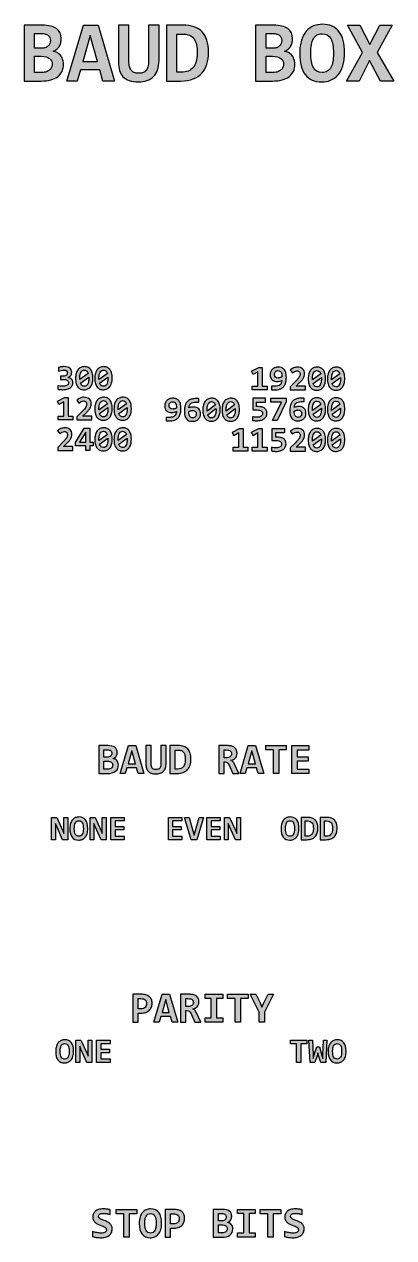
# Model space of a CAD drawing. Extents: x 264 to 349, y -535 to -258.
import ezdxf

# ---------------------------------------------------------------- set-up
doc = ezdxf.new("R2010")
doc.units = 0
doc.header["$MEASUREMENT"] = 0
doc.layers.add('LAYER_1', color=7, linetype='CONTINUOUS')

# ---------------------------------------------------------------- blocks, each defined once
blk = doc.blocks.new('BLOCK_2')
at = {"layer": 'LAYER_1'}
h = blk.add_hatch(color=7, dxfattribs=at)
h.dxf.hatch_style = 2
edge = h.paths.add_edge_path()
edge.add_spline(control_points=[(264.17, -270.65), (264.17, -270.65), (264.17, -257.88), (264.17, -257.88), (264.17, -257.88), (268.29, -257.88), (268.29, -257.88), (269.74, -257.88), (270.83, -258.14), (271.56, -258.65), (272.28, -259.15), (272.65, -259.92), (272.65, -260.95), (272.65, -261.27), (272.61, -261.58), (272.53, -261.88), (272.46, -262.19), (272.34, -262.46), (272.19, -262.72), (272.03, -262.97), (271.83, -263.2), (271.6, -263.39), (271.37, -263.59), (271.09, -263.74), (270.77, -263.85), (271.09, -263.9), (271.39, -264.01), (271.68, -264.16), (271.97, -264.31), (272.23, -264.51), (272.45, -264.75), (272.66, -265), (272.84, -265.29), (272.96, -265.62), (273.09, -265.95), (273.15, -266.32), (273.15, -266.73), (273.15, -268.03), (272.72, -269.01), (271.84, -269.67), (270.97, -270.32), (269.71, -270.65), (268.07, -270.65), (268.07, -270.65), (264.17, -270.65), (264.17, -270.65)], knot_values=[0, 0, 0, 0, 1, 1, 1, 2, 2, 2, 3, 3, 3, 4, 4, 4, 5, 5, 5, 6, 6, 6, 7, 7, 7, 8, 8, 8, 9, 9, 9, 10, 10, 10, 11, 11, 11, 12, 12, 12, 13, 13, 13, 14, 14, 14, 15, 15, 15, 15], degree=3, periodic=1)
edge = h.paths.add_edge_path()
edge.add_spline(control_points=[(270.15, -261.37), (270.15, -261.13), (270.11, -260.91), (270.03, -260.72), (269.95, -260.52), (269.82, -260.35), (269.65, -260.22), (269.48, -260.08), (269.26, -259.97), (268.99, -259.9), (268.72, -259.83), (268.39, -259.79), (268.01, -259.79), (268.01, -259.79), (266.55, -259.79), (266.55, -259.79), (266.55, -259.79), (266.55, -263.17), (266.55, -263.17), (266.55, -263.17), (268.01, -263.17), (268.01, -263.17), (268.4, -263.17), (268.73, -263.12), (269, -263.03), (269.27, -262.93), (269.49, -262.8), (269.66, -262.63), (269.83, -262.47), (269.96, -262.28), (270.03, -262.06), (270.11, -261.85), (270.15, -261.62), (270.15, -261.37)], knot_values=[0, 0, 0, 0, 1, 1, 1, 2, 2, 2, 3, 3, 3, 4, 4, 4, 5, 5, 5, 6, 6, 6, 7, 7, 7, 8, 8, 8, 9, 9, 9, 10, 10, 10, 11, 11, 11, 11], degree=3, periodic=1)
edge = h.paths.add_edge_path()
edge.add_spline(control_points=[(268.23, -268.68), (268.62, -268.68), (268.95, -268.64), (269.24, -268.54), (269.53, -268.44), (269.77, -268.3), (269.97, -268.13), (270.17, -267.96), (270.31, -267.76), (270.41, -267.52), (270.52, -267.29), (270.57, -267.04), (270.57, -266.77), (270.57, -266.22), (270.36, -265.78), (269.95, -265.47), (269.53, -265.16), (268.9, -265), (268.05, -265), (268.05, -265), (266.55, -265), (266.55, -265), (266.55, -265), (266.55, -268.68), (266.55, -268.68), (266.55, -268.68), (268.23, -268.68), (268.23, -268.68)], knot_values=[0, 0, 0, 0, 1, 1, 1, 2, 2, 2, 3, 3, 3, 4, 4, 4, 5, 5, 5, 6, 6, 6, 7, 7, 7, 8, 8, 8, 9, 9, 9, 9], degree=3, periodic=1)
h = blk.add_hatch(color=7, dxfattribs=at)
h.dxf.hatch_style = 2
h.paths.add_polyline_path([(282.21, -270.65), (281.5, -268.13), (277.05, -268.13), (276.33, -270.65), (273.94, -270.65), (277.72, -257.88), (281.08, -257.88), (284.86, -270.65)])
h.paths.add_polyline_path([(279.31, -260.23), (277.63, -266.16), (280.97, -266.16)])
h = blk.add_hatch(color=7, dxfattribs=at)
h.dxf.hatch_style = 2
edge = h.paths.add_edge_path()
edge.add_spline(control_points=[(295.05, -265.95), (295.05, -266.76), (294.94, -267.48), (294.72, -268.09), (294.5, -268.71), (294.19, -269.22), (293.78, -269.63), (293.38, -270.04), (292.88, -270.35), (292.29, -270.56), (291.71, -270.77), (291.05, -270.87), (290.32, -270.87), (289.5, -270.87), (288.8, -270.77), (288.21, -270.56), (287.63, -270.35), (287.15, -270.05), (286.79, -269.66), (286.42, -269.27), (286.16, -268.8), (286, -268.24), (285.83, -267.68), (285.75, -267.05), (285.75, -266.35), (285.75, -266.35), (285.75, -257.88), (285.75, -257.88), (285.75, -257.88), (288.15, -257.88), (288.15, -257.88), (288.15, -257.88), (288.15, -266.2), (288.15, -266.2), (288.15, -266.63), (288.19, -267.01), (288.27, -267.35), (288.34, -267.68), (288.47, -267.96), (288.66, -268.19), (288.84, -268.42), (289.07, -268.6), (289.35, -268.71), (289.63, -268.83), (289.99, -268.89), (290.41, -268.89), (290.81, -268.89), (291.14, -268.84), (291.42, -268.74), (291.69, -268.64), (291.92, -268.47), (292.1, -268.25), (292.28, -268.03), (292.42, -267.74), (292.51, -267.39), (292.6, -267.03), (292.65, -266.61), (292.65, -266.11), (292.65, -266.11), (292.65, -257.88), (292.65, -257.88), (292.65, -257.88), (295.05, -257.88), (295.05, -257.88), (295.05, -257.88), (295.05, -265.95), (295.05, -265.95)], knot_values=[0, 0, 0, 0, 1, 1, 1, 2, 2, 2, 3, 3, 3, 4, 4, 4, 5, 5, 5, 6, 6, 6, 7, 7, 7, 8, 8, 8, 9, 9, 9, 10, 10, 10, 11, 11, 11, 12, 12, 12, 13, 13, 13, 14, 14, 14, 15, 15, 15, 16, 16, 16, 17, 17, 17, 18, 18, 18, 19, 19, 19, 20, 20, 20, 21, 21, 21, 22, 22, 22, 22], degree=3, periodic=1)
h = blk.add_hatch(color=7, dxfattribs=at)
h.dxf.hatch_style = 2
edge = h.paths.add_edge_path()
edge.add_spline(control_points=[(306.38, -264.1), (306.38, -265.09), (306.25, -265.99), (306.01, -266.8), (305.77, -267.61), (305.38, -268.3), (304.87, -268.86), (304.35, -269.43), (303.69, -269.87), (302.88, -270.18), (302.07, -270.49), (301.11, -270.65), (299.98, -270.65), (299.98, -270.65), (296.74, -270.65), (296.74, -270.65), (296.74, -270.65), (296.74, -257.88), (296.74, -257.88), (296.74, -257.88), (300.52, -257.88), (300.52, -257.88), (301.49, -257.88), (302.35, -258.01), (303.08, -258.25), (303.81, -258.49), (304.42, -258.87), (304.91, -259.38), (305.4, -259.89), (305.77, -260.53), (306.01, -261.31), (306.25, -262.09), (306.38, -263.02), (306.38, -264.1)], knot_values=[0, 0, 0, 0, 1, 1, 1, 2, 2, 2, 3, 3, 3, 4, 4, 4, 5, 5, 5, 6, 6, 6, 7, 7, 7, 8, 8, 8, 9, 9, 9, 10, 10, 10, 11, 11, 11, 11], degree=3, periodic=1)
edge = h.paths.add_edge_path()
edge.add_spline(control_points=[(303.8, -264.26), (303.8, -263.57), (303.74, -262.96), (303.63, -262.41), (303.52, -261.87), (303.33, -261.42), (303.07, -261.04), (302.81, -260.67), (302.45, -260.38), (302.01, -260.19), (301.57, -259.99), (301.02, -259.9), (300.36, -259.9), (300.36, -259.9), (299.14, -259.9), (299.14, -259.9), (299.14, -259.9), (299.14, -268.64), (299.14, -268.64), (299.14, -268.64), (300.19, -268.64), (300.19, -268.64), (301.37, -268.64), (302.27, -268.28), (302.88, -267.58), (303.49, -266.88), (303.8, -265.77), (303.8, -264.26)], knot_values=[0, 0, 0, 0, 1, 1, 1, 2, 2, 2, 3, 3, 3, 4, 4, 4, 5, 5, 5, 6, 6, 6, 7, 7, 7, 8, 8, 8, 9, 9, 9, 9], degree=3, periodic=1)
h = blk.add_hatch(color=7, dxfattribs=at)
h.dxf.hatch_style = 2
edge = h.paths.add_edge_path()
edge.add_spline(control_points=[(317.18, -270.65), (317.18, -270.65), (317.18, -257.88), (317.18, -257.88), (317.18, -257.88), (321.3, -257.88), (321.3, -257.88), (322.75, -257.88), (323.84, -258.14), (324.57, -258.65), (325.29, -259.15), (325.66, -259.92), (325.66, -260.95), (325.66, -261.27), (325.62, -261.58), (325.54, -261.88), (325.47, -262.19), (325.35, -262.46), (325.2, -262.72), (325.04, -262.97), (324.85, -263.2), (324.61, -263.39), (324.38, -263.59), (324.1, -263.74), (323.78, -263.85), (324.1, -263.9), (324.41, -264.01), (324.7, -264.16), (324.98, -264.31), (325.24, -264.51), (325.46, -264.75), (325.68, -265), (325.85, -265.29), (325.97, -265.62), (326.1, -265.95), (326.17, -266.32), (326.17, -266.73), (326.17, -268.03), (325.73, -269.01), (324.86, -269.67), (323.98, -270.32), (322.72, -270.65), (321.08, -270.65), (321.08, -270.65), (317.18, -270.65), (317.18, -270.65)], knot_values=[0, 0, 0, 0, 1, 1, 1, 2, 2, 2, 3, 3, 3, 4, 4, 4, 5, 5, 5, 6, 6, 6, 7, 7, 7, 8, 8, 8, 9, 9, 9, 10, 10, 10, 11, 11, 11, 12, 12, 12, 13, 13, 13, 14, 14, 14, 15, 15, 15, 15], degree=3, periodic=1)
edge = h.paths.add_edge_path()
edge.add_spline(control_points=[(323.16, -261.37), (323.16, -261.13), (323.12, -260.91), (323.04, -260.72), (322.96, -260.52), (322.84, -260.35), (322.66, -260.22), (322.49, -260.08), (322.27, -259.97), (322, -259.9), (321.73, -259.83), (321.4, -259.79), (321.02, -259.79), (321.02, -259.79), (319.56, -259.79), (319.56, -259.79), (319.56, -259.79), (319.56, -263.17), (319.56, -263.17), (319.56, -263.17), (321.02, -263.17), (321.02, -263.17), (321.41, -263.17), (321.74, -263.12), (322.01, -263.03), (322.28, -262.93), (322.5, -262.8), (322.67, -262.63), (322.85, -262.47), (322.97, -262.28), (323.04, -262.06), (323.12, -261.85), (323.16, -261.62), (323.16, -261.37)], knot_values=[0, 0, 0, 0, 1, 1, 1, 2, 2, 2, 3, 3, 3, 4, 4, 4, 5, 5, 5, 6, 6, 6, 7, 7, 7, 8, 8, 8, 9, 9, 9, 10, 10, 10, 11, 11, 11, 11], degree=3, periodic=1)
edge = h.paths.add_edge_path()
edge.add_spline(control_points=[(321.24, -268.68), (321.63, -268.68), (321.96, -268.64), (322.25, -268.54), (322.54, -268.44), (322.79, -268.3), (322.98, -268.13), (323.18, -267.96), (323.32, -267.76), (323.43, -267.52), (323.53, -267.29), (323.58, -267.04), (323.58, -266.77), (323.58, -266.22), (323.37, -265.78), (322.96, -265.47), (322.54, -265.16), (321.91, -265), (321.06, -265), (321.06, -265), (319.56, -265), (319.56, -265), (319.56, -265), (319.56, -268.68), (319.56, -268.68), (319.56, -268.68), (321.24, -268.68), (321.24, -268.68)], knot_values=[0, 0, 0, 0, 1, 1, 1, 2, 2, 2, 3, 3, 3, 4, 4, 4, 5, 5, 5, 6, 6, 6, 7, 7, 7, 8, 8, 8, 9, 9, 9, 9], degree=3, periodic=1)
h = blk.add_hatch(color=7, dxfattribs=at)
h.dxf.hatch_style = 2
edge = h.paths.add_edge_path()
edge.add_spline(control_points=[(337.55, -264.21), (337.55, -265.37), (337.42, -266.37), (337.15, -267.21), (336.88, -268.05), (336.51, -268.74), (336.03, -269.28), (335.56, -269.82), (335.01, -270.22), (334.37, -270.48), (333.74, -270.74), (333.06, -270.87), (332.34, -270.87), (330.66, -270.87), (329.39, -270.31), (328.55, -269.2), (327.7, -268.08), (327.28, -266.46), (327.28, -264.33), (327.28, -263.17), (327.41, -262.17), (327.68, -261.33), (327.95, -260.49), (328.32, -259.8), (328.8, -259.26), (329.27, -258.72), (329.82, -258.32), (330.46, -258.06), (331.09, -257.8), (331.77, -257.67), (332.49, -257.67), (334.17, -257.67), (335.44, -258.23), (336.28, -259.34), (337.13, -260.45), (337.55, -262.08), (337.55, -264.21)], knot_values=[0, 0, 0, 0, 1, 1, 1, 2, 2, 2, 3, 3, 3, 4, 4, 4, 5, 5, 5, 6, 6, 6, 7, 7, 7, 8, 8, 8, 9, 9, 9, 10, 10, 10, 11, 11, 11, 12, 12, 12, 12], degree=3, periodic=1)
edge = h.paths.add_edge_path()
edge.add_spline(control_points=[(335.01, -264.33), (335.01, -262.82), (334.81, -261.69), (334.41, -260.95), (334, -260.21), (333.34, -259.84), (332.42, -259.84), (331.95, -259.84), (331.56, -259.93), (331.23, -260.12), (330.91, -260.32), (330.64, -260.6), (330.43, -260.97), (330.22, -261.34), (330.06, -261.8), (329.96, -262.34), (329.87, -262.89), (329.82, -263.51), (329.82, -264.21), (329.82, -265.72), (330.02, -266.85), (330.43, -267.59), (330.83, -268.33), (331.5, -268.7), (332.42, -268.7), (332.88, -268.7), (333.27, -268.61), (333.6, -268.42), (333.93, -268.22), (334.2, -267.94), (334.41, -267.57), (334.62, -267.2), (334.77, -266.74), (334.87, -266.2), (334.96, -265.66), (335.01, -265.03), (335.01, -264.33)], knot_values=[0, 0, 0, 0, 1, 1, 1, 2, 2, 2, 3, 3, 3, 4, 4, 4, 5, 5, 5, 6, 6, 6, 7, 7, 7, 8, 8, 8, 9, 9, 9, 10, 10, 10, 11, 11, 11, 12, 12, 12, 12], degree=3, periodic=1)
h = blk.add_hatch(color=7, dxfattribs=at)
h.dxf.hatch_style = 2
h.paths.add_polyline_path([(345.77, -270.65), (343.31, -265.95), (340.89, -270.65), (337.99, -270.65), (341.67, -264.1), (338.24, -257.88), (341.06, -257.88), (343.37, -262.33), (345.61, -257.88), (348.43, -257.88), (345.01, -264.1), (348.83, -270.65)])
for points in [[(282.21, -270.65), (281.5, -268.13), (277.05, -268.13), (276.33, -270.65), (273.94, -270.65), (277.72, -257.88), (281.08, -257.88), (284.86, -270.65), (282.21, -270.65)], [(345.77, -270.65), (343.31, -265.95), (340.89, -270.65), (337.99, -270.65), (341.67, -264.1), (338.24, -257.88), (341.06, -257.88), (343.37, -262.33), (345.61, -257.88), (348.43, -257.88), (345.01, -264.1), (348.83, -270.65), (345.77, -270.65)], [(279.31, -260.23), (277.63, -266.16), (280.97, -266.16), (279.31, -260.23)]]:
    blk.add_lwpolyline(points, dxfattribs=at)
for points, knots in [([(264.17, -270.65), (264.17, -270.65), (264.17, -257.88), (264.17, -257.88), (264.17, -257.88), (268.29, -257.88), (268.29, -257.88), (269.74, -257.88), (270.83, -258.14), (271.56, -258.65), (272.28, -259.15), (272.65, -259.92), (272.65, -260.95), (272.65, -261.27), (272.61, -261.58), (272.53, -261.88), (272.46, -262.19), (272.34, -262.46), (272.19, -262.72), (272.03, -262.97), (271.83, -263.2), (271.6, -263.39), (271.37, -263.59), (271.09, -263.74), (270.77, -263.85), (271.09, -263.9), (271.39, -264.01), (271.68, -264.16), (271.97, -264.31), (272.23, -264.51), (272.45, -264.75), (272.66, -265), (272.84, -265.29), (272.96, -265.62), (273.09, -265.95), (273.15, -266.32), (273.15, -266.73), (273.15, -268.03), (272.72, -269.01), (271.84, -269.67), (270.97, -270.32), (269.71, -270.65), (268.07, -270.65), (268.07, -270.65), (264.17, -270.65), (264.17, -270.65)], [0, 0, 0, 0, 1, 1, 1, 2, 2, 2, 3, 3, 3, 4, 4, 4, 5, 5, 5, 6, 6, 6, 7, 7, 7, 8, 8, 8, 9, 9, 9, 10, 10, 10, 11, 11, 11, 12, 12, 12, 13, 13, 13, 14, 14, 14, 15, 15, 15, 15]), ([(295.05, -265.95), (295.05, -266.76), (294.94, -267.48), (294.72, -268.09), (294.5, -268.71), (294.19, -269.22), (293.78, -269.63), (293.38, -270.04), (292.88, -270.35), (292.29, -270.56), (291.71, -270.77), (291.05, -270.87), (290.32, -270.87), (289.5, -270.87), (288.8, -270.77), (288.21, -270.56), (287.63, -270.35), (287.15, -270.05), (286.79, -269.66), (286.42, -269.27), (286.16, -268.8), (286, -268.24), (285.83, -267.68), (285.75, -267.05), (285.75, -266.35), (285.75, -266.35), (285.75, -257.88), (285.75, -257.88), (285.75, -257.88), (288.15, -257.88), (288.15, -257.88), (288.15, -257.88), (288.15, -266.2), (288.15, -266.2), (288.15, -266.63), (288.19, -267.01), (288.27, -267.35), (288.34, -267.68), (288.47, -267.96), (288.66, -268.19), (288.84, -268.42), (289.07, -268.6), (289.35, -268.71), (289.63, -268.83), (289.99, -268.89), (290.41, -268.89), (290.81, -268.89), (291.14, -268.84), (291.42, -268.74), (291.69, -268.64), (291.92, -268.47), (292.1, -268.25), (292.28, -268.03), (292.42, -267.74), (292.51, -267.39), (292.6, -267.03), (292.65, -266.61), (292.65, -266.11), (292.65, -266.11), (292.65, -257.88), (292.65, -257.88), (292.65, -257.88), (295.05, -257.88), (295.05, -257.88), (295.05, -257.88), (295.05, -265.95), (295.05, -265.95)], [0, 0, 0, 0, 1, 1, 1, 2, 2, 2, 3, 3, 3, 4, 4, 4, 5, 5, 5, 6, 6, 6, 7, 7, 7, 8, 8, 8, 9, 9, 9, 10, 10, 10, 11, 11, 11, 12, 12, 12, 13, 13, 13, 14, 14, 14, 15, 15, 15, 16, 16, 16, 17, 17, 17, 18, 18, 18, 19, 19, 19, 20, 20, 20, 21, 21, 21, 22, 22, 22, 22]), ([(306.38, -264.1), (306.38, -265.09), (306.25, -265.99), (306.01, -266.8), (305.77, -267.61), (305.38, -268.3), (304.87, -268.86), (304.35, -269.43), (303.69, -269.87), (302.88, -270.18), (302.07, -270.49), (301.11, -270.65), (299.98, -270.65), (299.98, -270.65), (296.74, -270.65), (296.74, -270.65), (296.74, -270.65), (296.74, -257.88), (296.74, -257.88), (296.74, -257.88), (300.52, -257.88), (300.52, -257.88), (301.49, -257.88), (302.35, -258.01), (303.08, -258.25), (303.81, -258.49), (304.42, -258.87), (304.91, -259.38), (305.4, -259.89), (305.77, -260.53), (306.01, -261.31), (306.25, -262.09), (306.38, -263.02), (306.38, -264.1)], [0, 0, 0, 0, 1, 1, 1, 2, 2, 2, 3, 3, 3, 4, 4, 4, 5, 5, 5, 6, 6, 6, 7, 7, 7, 8, 8, 8, 9, 9, 9, 10, 10, 10, 11, 11, 11, 11]), ([(317.18, -270.65), (317.18, -270.65), (317.18, -257.88), (317.18, -257.88), (317.18, -257.88), (321.3, -257.88), (321.3, -257.88), (322.75, -257.88), (323.84, -258.14), (324.57, -258.65), (325.29, -259.15), (325.66, -259.92), (325.66, -260.95), (325.66, -261.27), (325.62, -261.58), (325.54, -261.88), (325.47, -262.19), (325.35, -262.46), (325.2, -262.72), (325.04, -262.97), (324.85, -263.2), (324.61, -263.39), (324.38, -263.59), (324.1, -263.74), (323.78, -263.85), (324.1, -263.9), (324.41, -264.01), (324.7, -264.16), (324.98, -264.31), (325.24, -264.51), (325.46, -264.75), (325.68, -265), (325.85, -265.29), (325.97, -265.62), (326.1, -265.95), (326.17, -266.32), (326.17, -266.73), (326.17, -268.03), (325.73, -269.01), (324.86, -269.67), (323.98, -270.32), (322.72, -270.65), (321.08, -270.65), (321.08, -270.65), (317.18, -270.65), (317.18, -270.65)], [0, 0, 0, 0, 1, 1, 1, 2, 2, 2, 3, 3, 3, 4, 4, 4, 5, 5, 5, 6, 6, 6, 7, 7, 7, 8, 8, 8, 9, 9, 9, 10, 10, 10, 11, 11, 11, 12, 12, 12, 13, 13, 13, 14, 14, 14, 15, 15, 15, 15]), ([(337.55, -264.21), (337.55, -265.37), (337.42, -266.37), (337.15, -267.21), (336.88, -268.05), (336.51, -268.74), (336.03, -269.28), (335.56, -269.82), (335.01, -270.22), (334.37, -270.48), (333.74, -270.74), (333.06, -270.87), (332.34, -270.87), (330.66, -270.87), (329.39, -270.31), (328.55, -269.2), (327.7, -268.08), (327.28, -266.46), (327.28, -264.33), (327.28, -263.17), (327.41, -262.17), (327.68, -261.33), (327.95, -260.49), (328.32, -259.8), (328.8, -259.26), (329.27, -258.72), (329.82, -258.32), (330.46, -258.06), (331.09, -257.8), (331.77, -257.67), (332.49, -257.67), (334.17, -257.67), (335.44, -258.23), (336.28, -259.34), (337.13, -260.45), (337.55, -262.08), (337.55, -264.21)], [0, 0, 0, 0, 1, 1, 1, 2, 2, 2, 3, 3, 3, 4, 4, 4, 5, 5, 5, 6, 6, 6, 7, 7, 7, 8, 8, 8, 9, 9, 9, 10, 10, 10, 11, 11, 11, 12, 12, 12, 12]), ([(270.15, -261.37), (270.15, -261.13), (270.11, -260.91), (270.03, -260.72), (269.95, -260.52), (269.82, -260.35), (269.65, -260.22), (269.48, -260.08), (269.26, -259.97), (268.99, -259.9), (268.72, -259.83), (268.39, -259.79), (268.01, -259.79), (268.01, -259.79), (266.55, -259.79), (266.55, -259.79), (266.55, -259.79), (266.55, -263.17), (266.55, -263.17), (266.55, -263.17), (268.01, -263.17), (268.01, -263.17), (268.4, -263.17), (268.73, -263.12), (269, -263.03), (269.27, -262.93), (269.49, -262.8), (269.66, -262.63), (269.83, -262.47), (269.96, -262.28), (270.03, -262.06), (270.11, -261.85), (270.15, -261.62), (270.15, -261.37)], [0, 0, 0, 0, 1, 1, 1, 2, 2, 2, 3, 3, 3, 4, 4, 4, 5, 5, 5, 6, 6, 6, 7, 7, 7, 8, 8, 8, 9, 9, 9, 10, 10, 10, 11, 11, 11, 11]), ([(303.8, -264.26), (303.8, -263.57), (303.74, -262.96), (303.63, -262.41), (303.52, -261.87), (303.33, -261.42), (303.07, -261.04), (302.81, -260.67), (302.45, -260.38), (302.01, -260.19), (301.57, -259.99), (301.02, -259.9), (300.36, -259.9), (300.36, -259.9), (299.14, -259.9), (299.14, -259.9), (299.14, -259.9), (299.14, -268.64), (299.14, -268.64), (299.14, -268.64), (300.19, -268.64), (300.19, -268.64), (301.37, -268.64), (302.27, -268.28), (302.88, -267.58), (303.49, -266.88), (303.8, -265.77), (303.8, -264.26)], [0, 0, 0, 0, 1, 1, 1, 2, 2, 2, 3, 3, 3, 4, 4, 4, 5, 5, 5, 6, 6, 6, 7, 7, 7, 8, 8, 8, 9, 9, 9, 9]), ([(323.16, -261.37), (323.16, -261.13), (323.12, -260.91), (323.04, -260.72), (322.96, -260.52), (322.84, -260.35), (322.66, -260.22), (322.49, -260.08), (322.27, -259.97), (322, -259.9), (321.73, -259.83), (321.4, -259.79), (321.02, -259.79), (321.02, -259.79), (319.56, -259.79), (319.56, -259.79), (319.56, -259.79), (319.56, -263.17), (319.56, -263.17), (319.56, -263.17), (321.02, -263.17), (321.02, -263.17), (321.41, -263.17), (321.74, -263.12), (322.01, -263.03), (322.28, -262.93), (322.5, -262.8), (322.67, -262.63), (322.85, -262.47), (322.97, -262.28), (323.04, -262.06), (323.12, -261.85), (323.16, -261.62), (323.16, -261.37)], [0, 0, 0, 0, 1, 1, 1, 2, 2, 2, 3, 3, 3, 4, 4, 4, 5, 5, 5, 6, 6, 6, 7, 7, 7, 8, 8, 8, 9, 9, 9, 10, 10, 10, 11, 11, 11, 11]), ([(335.01, -264.33), (335.01, -262.82), (334.81, -261.69), (334.41, -260.95), (334, -260.21), (333.34, -259.84), (332.42, -259.84), (331.95, -259.84), (331.56, -259.93), (331.23, -260.12), (330.91, -260.32), (330.64, -260.6), (330.43, -260.97), (330.22, -261.34), (330.06, -261.8), (329.96, -262.34), (329.87, -262.89), (329.82, -263.51), (329.82, -264.21), (329.82, -265.72), (330.02, -266.85), (330.43, -267.59), (330.83, -268.33), (331.5, -268.7), (332.42, -268.7), (332.88, -268.7), (333.27, -268.61), (333.6, -268.42), (333.93, -268.22), (334.2, -267.94), (334.41, -267.57), (334.62, -267.2), (334.77, -266.74), (334.87, -266.2), (334.96, -265.66), (335.01, -265.03), (335.01, -264.33)], [0, 0, 0, 0, 1, 1, 1, 2, 2, 2, 3, 3, 3, 4, 4, 4, 5, 5, 5, 6, 6, 6, 7, 7, 7, 8, 8, 8, 9, 9, 9, 10, 10, 10, 11, 11, 11, 12, 12, 12, 12]), ([(268.23, -268.68), (268.62, -268.68), (268.95, -268.64), (269.24, -268.54), (269.53, -268.44), (269.77, -268.3), (269.97, -268.13), (270.17, -267.96), (270.31, -267.76), (270.41, -267.52), (270.52, -267.29), (270.57, -267.04), (270.57, -266.77), (270.57, -266.22), (270.36, -265.78), (269.95, -265.47), (269.53, -265.16), (268.9, -265), (268.05, -265), (268.05, -265), (266.55, -265), (266.55, -265), (266.55, -265), (266.55, -268.68), (266.55, -268.68), (266.55, -268.68), (268.23, -268.68), (268.23, -268.68)], [0, 0, 0, 0, 1, 1, 1, 2, 2, 2, 3, 3, 3, 4, 4, 4, 5, 5, 5, 6, 6, 6, 7, 7, 7, 8, 8, 8, 9, 9, 9, 9]), ([(321.24, -268.68), (321.63, -268.68), (321.96, -268.64), (322.25, -268.54), (322.54, -268.44), (322.79, -268.3), (322.98, -268.13), (323.18, -267.96), (323.32, -267.76), (323.43, -267.52), (323.53, -267.29), (323.58, -267.04), (323.58, -266.77), (323.58, -266.22), (323.37, -265.78), (322.96, -265.47), (322.54, -265.16), (321.91, -265), (321.06, -265), (321.06, -265), (319.56, -265), (319.56, -265), (319.56, -265), (319.56, -268.68), (319.56, -268.68), (319.56, -268.68), (321.24, -268.68), (321.24, -268.68)], [0, 0, 0, 0, 1, 1, 1, 2, 2, 2, 3, 3, 3, 4, 4, 4, 5, 5, 5, 6, 6, 6, 7, 7, 7, 8, 8, 8, 9, 9, 9, 9])]:
    blk.add_open_spline(points, degree=3, knots=knots, dxfattribs=at)
blk = doc.blocks.new('BLOCK_3')
at = {"layer": 'LAYER_1'}
h = blk.add_hatch(color=7, dxfattribs=at)
h.dxf.hatch_style = 2
edge = h.paths.add_edge_path()
edge.add_spline(control_points=[(275.48, -492.66), (275.48, -493.12), (275.43, -493.52), (275.32, -493.86), (275.21, -494.2), (275.06, -494.47), (274.87, -494.69), (274.69, -494.9), (274.46, -495.06), (274.21, -495.17), (273.96, -495.27), (273.69, -495.33), (273.4, -495.33), (272.72, -495.33), (272.22, -495.1), (271.88, -494.66), (271.54, -494.21), (271.37, -493.56), (271.37, -492.71), (271.37, -492.24), (271.43, -491.84), (271.53, -491.51), (271.64, -491.17), (271.79, -490.9), (271.98, -490.68), (272.17, -490.46), (272.39, -490.3), (272.64, -490.2), (272.9, -490.1), (273.17, -490.04), (273.46, -490.04), (274.13, -490.04), (274.64, -490.27), (274.97, -490.71), (275.31, -491.16), (275.48, -491.81), (275.48, -492.66)], knot_values=[0, 0, 0, 0, 1, 1, 1, 2, 2, 2, 3, 3, 3, 4, 4, 4, 5, 5, 5, 6, 6, 6, 7, 7, 7, 8, 8, 8, 9, 9, 9, 10, 10, 10, 11, 11, 11, 12, 12, 12, 12], degree=3, periodic=1)
edge = h.paths.add_edge_path()
edge.add_spline(control_points=[(274.47, -492.71), (274.47, -492.1), (274.39, -491.65), (274.22, -491.36), (274.06, -491.06), (273.8, -490.91), (273.43, -490.91), (273.24, -490.91), (273.08, -490.95), (272.95, -491.03), (272.82, -491.1), (272.72, -491.22), (272.63, -491.36), (272.55, -491.51), (272.49, -491.7), (272.45, -491.91), (272.41, -492.13), (272.39, -492.38), (272.39, -492.66), (272.39, -493.26), (272.47, -493.72), (272.63, -494.01), (272.79, -494.31), (273.06, -494.46), (273.43, -494.46), (273.61, -494.46), (273.77, -494.42), (273.9, -494.34), (274.03, -494.27), (274.14, -494.15), (274.22, -494.01), (274.31, -493.86), (274.37, -493.67), (274.41, -493.46), (274.45, -493.24), (274.47, -492.99), (274.47, -492.71)], knot_values=[0, 0, 0, 0, 1, 1, 1, 2, 2, 2, 3, 3, 3, 4, 4, 4, 5, 5, 5, 6, 6, 6, 7, 7, 7, 8, 8, 8, 9, 9, 9, 10, 10, 10, 11, 11, 11, 12, 12, 12, 12], degree=3, periodic=1)
h = blk.add_hatch(color=7, dxfattribs=at)
h.dxf.hatch_style = 2
h.paths.add_polyline_path([(278.52, -495.24), (277.15, -492.19), (276.87, -491.53), (276.87, -493.65), (276.87, -495.24), (275.99, -495.24), (275.99, -490.13), (277.17, -490.13), (278.57, -493.2), (278.81, -493.79), (278.81, -491.54), (278.81, -490.13), (279.69, -490.13), (279.69, -495.24)])
h = blk.add_hatch(color=7, dxfattribs=at)
h.dxf.hatch_style = 2
h.paths.add_polyline_path([(280.74, -495.24), (280.74, -490.13), (283.82, -490.13), (283.82, -490.94), (281.72, -490.94), (281.72, -492.21), (283.72, -492.21), (283.72, -493.01), (281.72, -493.01), (281.72, -494.42), (283.82, -494.42), (283.82, -495.24)])
h = blk.add_hatch(color=7, dxfattribs=at)
h.dxf.hatch_style = 2
h.paths.add_polyline_path([(327.55, -490.93), (327.55, -495.24), (326.57, -495.24), (326.57, -490.93), (325.17, -490.93), (325.17, -490.13), (328.95, -490.13), (328.95, -490.93)])
h = blk.add_hatch(color=7, dxfattribs=at)
h.dxf.hatch_style = 2
h.paths.add_polyline_path([(333.24, -495.24), (332.11, -495.24), (331.61, -493.66), (331.43, -493.02), (331.25, -493.68), (330.75, -495.24), (329.67, -495.24), (329.39, -490.13), (330.23, -490.13), (330.36, -493.4), (330.39, -494.3), (330.62, -493.5), (331.18, -491.68), (331.79, -491.68), (332.38, -493.61), (332.57, -494.29), (332.59, -493.49), (332.71, -490.13), (333.53, -490.13)])
h = blk.add_hatch(color=7, dxfattribs=at)
h.dxf.hatch_style = 2
edge = h.paths.add_edge_path()
edge.add_spline(control_points=[(337.91, -492.66), (337.91, -493.12), (337.86, -493.52), (337.75, -493.86), (337.64, -494.2), (337.49, -494.47), (337.3, -494.69), (337.11, -494.9), (336.89, -495.06), (336.64, -495.17), (336.38, -495.27), (336.11, -495.33), (335.82, -495.33), (335.15, -495.33), (334.65, -495.1), (334.31, -494.66), (333.97, -494.21), (333.8, -493.56), (333.8, -492.71), (333.8, -492.24), (333.85, -491.84), (333.96, -491.51), (334.07, -491.17), (334.22, -490.9), (334.41, -490.68), (334.6, -490.46), (334.82, -490.3), (335.07, -490.2), (335.33, -490.1), (335.6, -490.04), (335.89, -490.04), (336.56, -490.04), (337.06, -490.27), (337.4, -490.71), (337.74, -491.16), (337.91, -491.81), (337.91, -492.66)], knot_values=[0, 0, 0, 0, 1, 1, 1, 2, 2, 2, 3, 3, 3, 4, 4, 4, 5, 5, 5, 6, 6, 6, 7, 7, 7, 8, 8, 8, 9, 9, 9, 10, 10, 10, 11, 11, 11, 12, 12, 12, 12], degree=3, periodic=1)
edge = h.paths.add_edge_path()
edge.add_spline(control_points=[(336.89, -492.71), (336.89, -492.1), (336.81, -491.65), (336.65, -491.36), (336.49, -491.06), (336.22, -490.91), (335.86, -490.91), (335.67, -490.91), (335.51, -490.95), (335.38, -491.03), (335.25, -491.1), (335.15, -491.22), (335.06, -491.36), (334.98, -491.51), (334.91, -491.7), (334.88, -491.91), (334.84, -492.13), (334.82, -492.38), (334.82, -492.66), (334.82, -493.26), (334.9, -493.72), (335.06, -494.01), (335.22, -494.31), (335.49, -494.46), (335.86, -494.46), (336.04, -494.46), (336.2, -494.42), (336.33, -494.34), (336.46, -494.27), (336.57, -494.15), (336.65, -494.01), (336.74, -493.86), (336.8, -493.67), (336.84, -493.46), (336.88, -493.24), (336.89, -492.99), (336.89, -492.71)], knot_values=[0, 0, 0, 0, 1, 1, 1, 2, 2, 2, 3, 3, 3, 4, 4, 4, 5, 5, 5, 6, 6, 6, 7, 7, 7, 8, 8, 8, 9, 9, 9, 10, 10, 10, 11, 11, 11, 12, 12, 12, 12], degree=3, periodic=1)
for points in [[(278.52, -495.24), (277.15, -492.19), (276.87, -491.53), (276.87, -493.65), (276.87, -495.24), (275.99, -495.24), (275.99, -490.13), (277.17, -490.13), (278.57, -493.2), (278.81, -493.79), (278.81, -491.54), (278.81, -490.13), (279.69, -490.13), (279.69, -495.24), (278.52, -495.24)], [(280.74, -495.24), (280.74, -490.13), (283.82, -490.13), (283.82, -490.94), (281.72, -490.94), (281.72, -492.21), (283.72, -492.21), (283.72, -493.01), (281.72, -493.01), (281.72, -494.42), (283.82, -494.42), (283.82, -495.24), (280.74, -495.24)], [(327.55, -490.93), (327.55, -495.24), (326.57, -495.24), (326.57, -490.93), (325.17, -490.93), (325.17, -490.13), (328.95, -490.13), (328.95, -490.93), (327.55, -490.93)], [(333.24, -495.24), (332.11, -495.24), (331.61, -493.66), (331.43, -493.02), (331.25, -493.68), (330.75, -495.24), (329.67, -495.24), (329.39, -490.13), (330.23, -490.13), (330.36, -493.4), (330.39, -494.3), (330.62, -493.5), (331.18, -491.68), (331.79, -491.68), (332.38, -493.61), (332.57, -494.29), (332.59, -493.49), (332.71, -490.13), (333.53, -490.13), (333.24, -495.24)]]:
    blk.add_lwpolyline(points, dxfattribs=at)
for points in [[(275.48, -492.66), (275.48, -493.12), (275.43, -493.52), (275.32, -493.86), (275.21, -494.2), (275.06, -494.47), (274.87, -494.69), (274.69, -494.9), (274.46, -495.06), (274.21, -495.17), (273.96, -495.27), (273.69, -495.33), (273.4, -495.33), (272.72, -495.33), (272.22, -495.1), (271.88, -494.66), (271.54, -494.21), (271.37, -493.56), (271.37, -492.71), (271.37, -492.24), (271.43, -491.84), (271.53, -491.51), (271.64, -491.17), (271.79, -490.9), (271.98, -490.68), (272.17, -490.46), (272.39, -490.3), (272.64, -490.2), (272.9, -490.1), (273.17, -490.04), (273.46, -490.04), (274.13, -490.04), (274.64, -490.27), (274.97, -490.71), (275.31, -491.16), (275.48, -491.81), (275.48, -492.66)], [(274.47, -492.71), (274.47, -492.1), (274.39, -491.65), (274.22, -491.36), (274.06, -491.06), (273.8, -490.91), (273.43, -490.91), (273.24, -490.91), (273.08, -490.95), (272.95, -491.03), (272.82, -491.1), (272.72, -491.22), (272.63, -491.36), (272.55, -491.51), (272.49, -491.7), (272.45, -491.91), (272.41, -492.13), (272.39, -492.38), (272.39, -492.66), (272.39, -493.26), (272.47, -493.72), (272.63, -494.01), (272.79, -494.31), (273.06, -494.46), (273.43, -494.46), (273.61, -494.46), (273.77, -494.42), (273.9, -494.34), (274.03, -494.27), (274.14, -494.15), (274.22, -494.01), (274.31, -493.86), (274.37, -493.67), (274.41, -493.46), (274.45, -493.24), (274.47, -492.99), (274.47, -492.71)], [(337.91, -492.66), (337.91, -493.12), (337.86, -493.52), (337.75, -493.86), (337.64, -494.2), (337.49, -494.47), (337.3, -494.69), (337.11, -494.9), (336.89, -495.06), (336.64, -495.17), (336.38, -495.27), (336.11, -495.33), (335.82, -495.33), (335.15, -495.33), (334.65, -495.1), (334.31, -494.66), (333.97, -494.21), (333.8, -493.56), (333.8, -492.71), (333.8, -492.24), (333.85, -491.84), (333.96, -491.51), (334.07, -491.17), (334.22, -490.9), (334.41, -490.68), (334.6, -490.46), (334.82, -490.3), (335.07, -490.2), (335.33, -490.1), (335.6, -490.04), (335.89, -490.04), (336.56, -490.04), (337.06, -490.27), (337.4, -490.71), (337.74, -491.16), (337.91, -491.81), (337.91, -492.66)], [(336.89, -492.71), (336.89, -492.1), (336.81, -491.65), (336.65, -491.36), (336.49, -491.06), (336.22, -490.91), (335.86, -490.91), (335.67, -490.91), (335.51, -490.95), (335.38, -491.03), (335.25, -491.1), (335.15, -491.22), (335.06, -491.36), (334.98, -491.51), (334.91, -491.7), (334.88, -491.91), (334.84, -492.13), (334.82, -492.38), (334.82, -492.66), (334.82, -493.26), (334.9, -493.72), (335.06, -494.01), (335.22, -494.31), (335.49, -494.46), (335.86, -494.46), (336.04, -494.46), (336.2, -494.42), (336.33, -494.34), (336.46, -494.27), (336.57, -494.15), (336.65, -494.01), (336.74, -493.86), (336.8, -493.67), (336.84, -493.46), (336.88, -493.24), (336.89, -492.99), (336.89, -492.71)]]:
    blk.add_open_spline(points, degree=3, knots=[0, 0, 0, 0, 1, 1, 1, 2, 2, 2, 3, 3, 3, 4, 4, 4, 5, 5, 5, 6, 6, 6, 7, 7, 7, 8, 8, 8, 9, 9, 9, 10, 10, 10, 11, 11, 11, 12, 12, 12, 12], dxfattribs=at)
blk = doc.blocks.new('BLOCK_4')
at = {"layer": 'LAYER_1'}
h = blk.add_hatch(color=7, dxfattribs=at)
h.dxf.hatch_style = 2
edge = h.paths.add_edge_path()
edge.add_spline(control_points=[(300.07, -345.58), (300.07, -345.98), (300.04, -346.33), (299.97, -346.63), (299.9, -346.93), (299.81, -347.18), (299.69, -347.39), (299.56, -347.6), (299.41, -347.77), (299.24, -347.91), (299.07, -348.05), (298.88, -348.15), (298.67, -348.23), (298.46, -348.31), (298.24, -348.36), (298, -348.39), (297.76, -348.42), (297.51, -348.43), (297.26, -348.43), (297.26, -348.43), (296.67, -348.43), (296.67, -348.43), (296.67, -348.43), (296.67, -347.62), (296.67, -347.62), (296.67, -347.62), (297.36, -347.62), (297.36, -347.62), (297.67, -347.62), (297.92, -347.59), (298.13, -347.54), (298.33, -347.48), (298.5, -347.41), (298.62, -347.3), (298.75, -347.2), (298.84, -347.07), (298.9, -346.92), (298.96, -346.76), (299.01, -346.59), (299.03, -346.39), (299.03, -346.39), (299.03, -346.29), (299.03, -346.29), (298.9, -346.35), (298.74, -346.41), (298.56, -346.45), (298.38, -346.49), (298.21, -346.51), (298.03, -346.51), (297.78, -346.51), (297.55, -346.48), (297.35, -346.43), (297.15, -346.37), (296.97, -346.28), (296.83, -346.15), (296.68, -346.03), (296.56, -345.86), (296.48, -345.67), (296.4, -345.47), (296.36, -345.23), (296.36, -344.95), (296.36, -344.69), (296.41, -344.46), (296.5, -344.25), (296.59, -344.04), (296.72, -343.86), (296.89, -343.71), (297.05, -343.56), (297.25, -343.45), (297.48, -343.36), (297.71, -343.28), (297.96, -343.24), (298.23, -343.24), (298.49, -343.24), (298.74, -343.28), (298.96, -343.36), (299.19, -343.43), (299.38, -343.56), (299.55, -343.74), (299.71, -343.92), (299.84, -344.16), (299.94, -344.46), (300.03, -344.76), (300.07, -345.13), (300.07, -345.58)], knot_values=[0, 0, 0, 0, 1, 1, 1, 2, 2, 2, 3, 3, 3, 4, 4, 4, 5, 5, 5, 6, 6, 6, 7, 7, 7, 8, 8, 8, 9, 9, 9, 10, 10, 10, 11, 11, 11, 12, 12, 12, 13, 13, 13, 14, 14, 14, 15, 15, 15, 16, 16, 16, 17, 17, 17, 18, 18, 18, 19, 19, 19, 20, 20, 20, 21, 21, 21, 22, 22, 22, 23, 23, 23, 24, 24, 24, 25, 25, 25, 26, 26, 26, 27, 27, 27, 28, 28, 28, 28], degree=3, periodic=1)
edge = h.paths.add_edge_path()
edge.add_spline(control_points=[(298.18, -344.04), (298.05, -344.04), (297.94, -344.06), (297.84, -344.11), (297.74, -344.15), (297.65, -344.21), (297.58, -344.28), (297.51, -344.36), (297.45, -344.45), (297.41, -344.55), (297.37, -344.66), (297.35, -344.78), (297.35, -344.91), (297.35, -345.18), (297.43, -345.39), (297.57, -345.52), (297.72, -345.66), (297.92, -345.72), (298.18, -345.72), (298.25, -345.72), (298.32, -345.72), (298.4, -345.7), (298.48, -345.69), (298.56, -345.67), (298.64, -345.65), (298.72, -345.62), (298.8, -345.6), (298.87, -345.57), (298.94, -345.54), (299, -345.51), (299.06, -345.47), (299.06, -345.24), (299.04, -345.04), (299.01, -344.86), (298.98, -344.68), (298.93, -344.53), (298.86, -344.41), (298.8, -344.29), (298.71, -344.2), (298.59, -344.14), (298.48, -344.07), (298.34, -344.04), (298.18, -344.04)], knot_values=[0, 0, 0, 0, 1, 1, 1, 2, 2, 2, 3, 3, 3, 4, 4, 4, 5, 5, 5, 6, 6, 6, 7, 7, 7, 8, 8, 8, 9, 9, 9, 10, 10, 10, 11, 11, 11, 12, 12, 12, 13, 13, 13, 14, 14, 14, 14], degree=3, periodic=1)
h = blk.add_hatch(color=7, dxfattribs=at)
h.dxf.hatch_style = 2
edge = h.paths.add_edge_path()
edge.add_spline(control_points=[(304.58, -346.82), (304.58, -347.07), (304.53, -347.31), (304.44, -347.52), (304.34, -347.73), (304.21, -347.91), (304.05, -348.06), (303.88, -348.21), (303.69, -348.32), (303.46, -348.4), (303.23, -348.48), (302.98, -348.52), (302.7, -348.52), (302.11, -348.52), (301.65, -348.34), (301.34, -347.96), (301.02, -347.59), (300.86, -347.01), (300.86, -346.24), (300.86, -345.96), (300.88, -345.69), (300.91, -345.44), (300.95, -345.19), (301, -344.95), (301.08, -344.74), (301.16, -344.52), (301.27, -344.33), (301.4, -344.15), (301.54, -343.98), (301.71, -343.83), (301.91, -343.71), (302.11, -343.59), (302.34, -343.49), (302.62, -343.43), (302.89, -343.36), (303.21, -343.33), (303.57, -343.33), (303.57, -343.33), (304.15, -343.33), (304.15, -343.33), (304.15, -343.33), (304.15, -344.14), (304.15, -344.14), (304.15, -344.14), (303.47, -344.14), (303.47, -344.14), (303.19, -344.14), (302.96, -344.17), (302.77, -344.22), (302.58, -344.28), (302.42, -344.36), (302.3, -344.47), (302.18, -344.58), (302.09, -344.71), (302.03, -344.86), (301.97, -345.01), (301.93, -345.19), (301.91, -345.38), (301.91, -345.38), (301.91, -345.47), (301.91, -345.47), (302.04, -345.41), (302.2, -345.35), (302.37, -345.31), (302.54, -345.27), (302.72, -345.25), (302.91, -345.25), (303.19, -345.25), (303.43, -345.29), (303.64, -345.36), (303.85, -345.43), (304.02, -345.53), (304.16, -345.67), (304.3, -345.8), (304.41, -345.97), (304.47, -346.16), (304.54, -346.35), (304.58, -346.57), (304.58, -346.82)], knot_values=[0, 0, 0, 0, 1, 1, 1, 2, 2, 2, 3, 3, 3, 4, 4, 4, 5, 5, 5, 6, 6, 6, 7, 7, 7, 8, 8, 8, 9, 9, 9, 10, 10, 10, 11, 11, 11, 12, 12, 12, 13, 13, 13, 14, 14, 14, 15, 15, 15, 16, 16, 16, 17, 17, 17, 18, 18, 18, 19, 19, 19, 20, 20, 20, 21, 21, 21, 22, 22, 22, 23, 23, 23, 24, 24, 24, 25, 25, 25, 26, 26, 26, 26], degree=3, periodic=1)
edge = h.paths.add_edge_path()
edge.add_spline(control_points=[(303.59, -346.86), (303.59, -346.74), (303.57, -346.63), (303.54, -346.53), (303.51, -346.43), (303.46, -346.34), (303.39, -346.27), (303.33, -346.2), (303.24, -346.14), (303.14, -346.1), (303.04, -346.06), (302.91, -346.04), (302.77, -346.04), (302.69, -346.04), (302.6, -346.05), (302.52, -346.06), (302.44, -346.08), (302.36, -346.1), (302.28, -346.12), (302.21, -346.14), (302.13, -346.17), (302.06, -346.2), (302, -346.23), (301.93, -346.26), (301.88, -346.29), (301.88, -346.55), (301.9, -346.77), (301.93, -346.95), (301.97, -347.14), (302.02, -347.28), (302.1, -347.4), (302.17, -347.51), (302.27, -347.6), (302.38, -347.65), (302.49, -347.7), (302.62, -347.72), (302.76, -347.72), (302.89, -347.72), (303, -347.7), (303.1, -347.66), (303.2, -347.62), (303.29, -347.56), (303.36, -347.48), (303.43, -347.41), (303.49, -347.31), (303.53, -347.21), (303.57, -347.1), (303.59, -346.99), (303.59, -346.86)], knot_values=[0, 0, 0, 0, 1, 1, 1, 2, 2, 2, 3, 3, 3, 4, 4, 4, 5, 5, 5, 6, 6, 6, 7, 7, 7, 8, 8, 8, 9, 9, 9, 10, 10, 10, 11, 11, 11, 12, 12, 12, 13, 13, 13, 14, 14, 14, 15, 15, 15, 16, 16, 16, 16], degree=3, periodic=1)
h = blk.add_hatch(color=7, dxfattribs=at)
h.dxf.hatch_style = 2
edge = h.paths.add_edge_path()
edge.add_spline(control_points=[(309.07, -345.86), (309.07, -346.28), (309.02, -346.65), (308.93, -346.98), (308.84, -347.31), (308.71, -347.59), (308.53, -347.82), (308.36, -348.05), (308.14, -348.22), (307.89, -348.34), (307.64, -348.46), (307.35, -348.52), (307.02, -348.52), (306.74, -348.52), (306.48, -348.47), (306.25, -348.37), (306.01, -348.28), (305.8, -348.12), (305.63, -347.91), (305.46, -347.7), (305.33, -347.42), (305.23, -347.09), (305.13, -346.76), (305.09, -346.37), (305.09, -345.91), (305.09, -345.49), (305.13, -345.11), (305.22, -344.78), (305.32, -344.45), (305.45, -344.17), (305.62, -343.94), (305.8, -343.72), (306.01, -343.54), (306.27, -343.42), (306.52, -343.3), (306.81, -343.24), (307.14, -343.24), (307.42, -343.24), (307.68, -343.29), (307.91, -343.39), (308.15, -343.49), (308.35, -343.64), (308.52, -343.86), (308.7, -344.07), (308.83, -344.34), (308.93, -344.67), (309.02, -345), (309.07, -345.4), (309.07, -345.86)], knot_values=[0, 0, 0, 0, 1, 1, 1, 2, 2, 2, 3, 3, 3, 4, 4, 4, 5, 5, 5, 6, 6, 6, 7, 7, 7, 8, 8, 8, 9, 9, 9, 10, 10, 10, 11, 11, 11, 12, 12, 12, 13, 13, 13, 14, 14, 14, 15, 15, 15, 16, 16, 16, 16], degree=3, periodic=1)
edge = h.paths.add_edge_path()
edge.add_spline(control_points=[(306.05, -345.87), (306.05, -345.93), (306.05, -345.98), (306.05, -346.02), (306.05, -346.07), (306.05, -346.11), (306.05, -346.16), (306.05, -346.16), (307.97, -344.78), (307.97, -344.78), (307.88, -344.52), (307.76, -344.33), (307.61, -344.2), (307.46, -344.08), (307.28, -344.02), (307.08, -344.02), (306.93, -344.02), (306.8, -344.06), (306.67, -344.13), (306.55, -344.2), (306.44, -344.32), (306.35, -344.47), (306.25, -344.63), (306.18, -344.82), (306.13, -345.05), (306.07, -345.28), (306.05, -345.56), (306.05, -345.87)], knot_values=[0, 0, 0, 0, 1, 1, 1, 2, 2, 2, 3, 3, 3, 4, 4, 4, 5, 5, 5, 6, 6, 6, 7, 7, 7, 8, 8, 8, 9, 9, 9, 9], degree=3, periodic=1)
edge = h.paths.add_edge_path()
edge.add_spline(control_points=[(308.11, -345.89), (308.11, -345.85), (308.11, -345.8), (308.1, -345.76), (308.1, -345.71), (308.1, -345.67), (308.1, -345.62), (308.1, -345.62), (306.2, -347), (306.2, -347), (306.28, -347.25), (306.4, -347.44), (306.55, -347.56), (306.7, -347.68), (306.88, -347.75), (307.08, -347.75), (307.22, -347.75), (307.36, -347.71), (307.49, -347.63), (307.61, -347.56), (307.72, -347.44), (307.81, -347.29), (307.91, -347.14), (307.98, -346.95), (308.03, -346.71), (308.08, -346.48), (308.11, -346.21), (308.11, -345.89)], knot_values=[0, 0, 0, 0, 1, 1, 1, 2, 2, 2, 3, 3, 3, 4, 4, 4, 5, 5, 5, 6, 6, 6, 7, 7, 7, 8, 8, 8, 9, 9, 9, 9], degree=3, periodic=1)
h = blk.add_hatch(color=7, dxfattribs=at)
h.dxf.hatch_style = 2
edge = h.paths.add_edge_path()
edge.add_spline(control_points=[(313.47, -345.86), (313.47, -346.28), (313.42, -346.65), (313.33, -346.98), (313.24, -347.31), (313.11, -347.59), (312.93, -347.82), (312.76, -348.05), (312.54, -348.22), (312.29, -348.34), (312.04, -348.46), (311.75, -348.52), (311.42, -348.52), (311.14, -348.52), (310.88, -348.47), (310.64, -348.37), (310.41, -348.28), (310.2, -348.12), (310.03, -347.91), (309.86, -347.7), (309.72, -347.42), (309.63, -347.09), (309.53, -346.76), (309.48, -346.37), (309.48, -345.91), (309.48, -345.49), (309.53, -345.11), (309.62, -344.78), (309.71, -344.45), (309.85, -344.17), (310.02, -343.94), (310.2, -343.72), (310.41, -343.54), (310.67, -343.42), (310.92, -343.3), (311.21, -343.24), (311.53, -343.24), (311.82, -343.24), (312.08, -343.29), (312.31, -343.39), (312.55, -343.49), (312.75, -343.64), (312.92, -343.86), (313.09, -344.07), (313.23, -344.34), (313.32, -344.67), (313.42, -345), (313.47, -345.4), (313.47, -345.86)], knot_values=[0, 0, 0, 0, 1, 1, 1, 2, 2, 2, 3, 3, 3, 4, 4, 4, 5, 5, 5, 6, 6, 6, 7, 7, 7, 8, 8, 8, 9, 9, 9, 10, 10, 10, 11, 11, 11, 12, 12, 12, 13, 13, 13, 14, 14, 14, 15, 15, 15, 16, 16, 16, 16], degree=3, periodic=1)
edge = h.paths.add_edge_path()
edge.add_spline(control_points=[(310.44, -345.87), (310.44, -345.93), (310.44, -345.98), (310.44, -346.02), (310.44, -346.07), (310.45, -346.11), (310.45, -346.16), (310.45, -346.16), (312.37, -344.78), (312.37, -344.78), (312.28, -344.52), (312.16, -344.33), (312.01, -344.2), (311.86, -344.08), (311.68, -344.02), (311.48, -344.02), (311.33, -344.02), (311.19, -344.06), (311.07, -344.13), (310.94, -344.2), (310.84, -344.32), (310.74, -344.47), (310.65, -344.63), (310.58, -344.82), (310.52, -345.05), (310.47, -345.28), (310.44, -345.56), (310.44, -345.87)], knot_values=[0, 0, 0, 0, 1, 1, 1, 2, 2, 2, 3, 3, 3, 4, 4, 4, 5, 5, 5, 6, 6, 6, 7, 7, 7, 8, 8, 8, 9, 9, 9, 9], degree=3, periodic=1)
edge = h.paths.add_edge_path()
edge.add_spline(control_points=[(312.51, -345.89), (312.51, -345.85), (312.51, -345.8), (312.5, -345.76), (312.5, -345.71), (312.5, -345.67), (312.5, -345.62), (312.5, -345.62), (310.6, -347), (310.6, -347), (310.68, -347.25), (310.8, -347.44), (310.95, -347.56), (311.1, -347.68), (311.28, -347.75), (311.48, -347.75), (311.62, -347.75), (311.76, -347.71), (311.88, -347.63), (312.01, -347.56), (312.12, -347.44), (312.21, -347.29), (312.3, -347.14), (312.38, -346.95), (312.43, -346.71), (312.48, -346.48), (312.51, -346.21), (312.51, -345.89)], knot_values=[0, 0, 0, 0, 1, 1, 1, 2, 2, 2, 3, 3, 3, 4, 4, 4, 5, 5, 5, 6, 6, 6, 7, 7, 7, 8, 8, 8, 9, 9, 9, 9], degree=3, periodic=1)
for points, knots in [([(300.07, -345.58), (300.07, -345.98), (300.04, -346.33), (299.97, -346.63), (299.9, -346.93), (299.81, -347.18), (299.69, -347.39), (299.56, -347.6), (299.41, -347.77), (299.24, -347.91), (299.07, -348.05), (298.88, -348.15), (298.67, -348.23), (298.46, -348.31), (298.24, -348.36), (298, -348.39), (297.76, -348.42), (297.51, -348.43), (297.26, -348.43), (297.26, -348.43), (296.67, -348.43), (296.67, -348.43), (296.67, -348.43), (296.67, -347.62), (296.67, -347.62), (296.67, -347.62), (297.36, -347.62), (297.36, -347.62), (297.67, -347.62), (297.92, -347.59), (298.13, -347.54), (298.33, -347.48), (298.5, -347.41), (298.62, -347.3), (298.75, -347.2), (298.84, -347.07), (298.9, -346.92), (298.96, -346.76), (299.01, -346.59), (299.03, -346.39), (299.03, -346.39), (299.03, -346.29), (299.03, -346.29), (298.9, -346.35), (298.74, -346.41), (298.56, -346.45), (298.38, -346.49), (298.21, -346.51), (298.03, -346.51), (297.78, -346.51), (297.55, -346.48), (297.35, -346.43), (297.15, -346.37), (296.97, -346.28), (296.83, -346.15), (296.68, -346.03), (296.56, -345.86), (296.48, -345.67), (296.4, -345.47), (296.36, -345.23), (296.36, -344.95), (296.36, -344.69), (296.41, -344.46), (296.5, -344.25), (296.59, -344.04), (296.72, -343.86), (296.89, -343.71), (297.05, -343.56), (297.25, -343.45), (297.48, -343.36), (297.71, -343.28), (297.96, -343.24), (298.23, -343.24), (298.49, -343.24), (298.74, -343.28), (298.96, -343.36), (299.19, -343.43), (299.38, -343.56), (299.55, -343.74), (299.71, -343.92), (299.84, -344.16), (299.94, -344.46), (300.03, -344.76), (300.07, -345.13), (300.07, -345.58)], [0, 0, 0, 0, 1, 1, 1, 2, 2, 2, 3, 3, 3, 4, 4, 4, 5, 5, 5, 6, 6, 6, 7, 7, 7, 8, 8, 8, 9, 9, 9, 10, 10, 10, 11, 11, 11, 12, 12, 12, 13, 13, 13, 14, 14, 14, 15, 15, 15, 16, 16, 16, 17, 17, 17, 18, 18, 18, 19, 19, 19, 20, 20, 20, 21, 21, 21, 22, 22, 22, 23, 23, 23, 24, 24, 24, 25, 25, 25, 26, 26, 26, 27, 27, 27, 28, 28, 28, 28]), ([(298.18, -344.04), (298.05, -344.04), (297.94, -344.06), (297.84, -344.11), (297.74, -344.15), (297.65, -344.21), (297.58, -344.28), (297.51, -344.36), (297.45, -344.45), (297.41, -344.55), (297.37, -344.66), (297.35, -344.78), (297.35, -344.91), (297.35, -345.18), (297.43, -345.39), (297.57, -345.52), (297.72, -345.66), (297.92, -345.72), (298.18, -345.72), (298.25, -345.72), (298.32, -345.72), (298.4, -345.7), (298.48, -345.69), (298.56, -345.67), (298.64, -345.65), (298.72, -345.62), (298.8, -345.6), (298.87, -345.57), (298.94, -345.54), (299, -345.51), (299.06, -345.47), (299.06, -345.24), (299.04, -345.04), (299.01, -344.86), (298.98, -344.68), (298.93, -344.53), (298.86, -344.41), (298.8, -344.29), (298.71, -344.2), (298.59, -344.14), (298.48, -344.07), (298.34, -344.04), (298.18, -344.04)], [0, 0, 0, 0, 1, 1, 1, 2, 2, 2, 3, 3, 3, 4, 4, 4, 5, 5, 5, 6, 6, 6, 7, 7, 7, 8, 8, 8, 9, 9, 9, 10, 10, 10, 11, 11, 11, 12, 12, 12, 13, 13, 13, 14, 14, 14, 14]), ([(304.58, -346.82), (304.58, -347.07), (304.53, -347.31), (304.44, -347.52), (304.34, -347.73), (304.21, -347.91), (304.05, -348.06), (303.88, -348.21), (303.69, -348.32), (303.46, -348.4), (303.23, -348.48), (302.98, -348.52), (302.7, -348.52), (302.11, -348.52), (301.65, -348.34), (301.34, -347.96), (301.02, -347.59), (300.86, -347.01), (300.86, -346.24), (300.86, -345.96), (300.88, -345.69), (300.91, -345.44), (300.95, -345.19), (301, -344.95), (301.08, -344.74), (301.16, -344.52), (301.27, -344.33), (301.4, -344.15), (301.54, -343.98), (301.71, -343.83), (301.91, -343.71), (302.11, -343.59), (302.34, -343.49), (302.62, -343.43), (302.89, -343.36), (303.21, -343.33), (303.57, -343.33), (303.57, -343.33), (304.15, -343.33), (304.15, -343.33), (304.15, -343.33), (304.15, -344.14), (304.15, -344.14), (304.15, -344.14), (303.47, -344.14), (303.47, -344.14), (303.19, -344.14), (302.96, -344.17), (302.77, -344.22), (302.58, -344.28), (302.42, -344.36), (302.3, -344.47), (302.18, -344.58), (302.09, -344.71), (302.03, -344.86), (301.97, -345.01), (301.93, -345.19), (301.91, -345.38), (301.91, -345.38), (301.91, -345.47), (301.91, -345.47), (302.04, -345.41), (302.2, -345.35), (302.37, -345.31), (302.54, -345.27), (302.72, -345.25), (302.91, -345.25), (303.19, -345.25), (303.43, -345.29), (303.64, -345.36), (303.85, -345.43), (304.02, -345.53), (304.16, -345.67), (304.3, -345.8), (304.41, -345.97), (304.47, -346.16), (304.54, -346.35), (304.58, -346.57), (304.58, -346.82)], [0, 0, 0, 0, 1, 1, 1, 2, 2, 2, 3, 3, 3, 4, 4, 4, 5, 5, 5, 6, 6, 6, 7, 7, 7, 8, 8, 8, 9, 9, 9, 10, 10, 10, 11, 11, 11, 12, 12, 12, 13, 13, 13, 14, 14, 14, 15, 15, 15, 16, 16, 16, 17, 17, 17, 18, 18, 18, 19, 19, 19, 20, 20, 20, 21, 21, 21, 22, 22, 22, 23, 23, 23, 24, 24, 24, 25, 25, 25, 26, 26, 26, 26]), ([(309.07, -345.86), (309.07, -346.28), (309.02, -346.65), (308.93, -346.98), (308.84, -347.31), (308.71, -347.59), (308.53, -347.82), (308.36, -348.05), (308.14, -348.22), (307.89, -348.34), (307.64, -348.46), (307.35, -348.52), (307.02, -348.52), (306.74, -348.52), (306.48, -348.47), (306.25, -348.37), (306.01, -348.28), (305.8, -348.12), (305.63, -347.91), (305.46, -347.7), (305.33, -347.42), (305.23, -347.09), (305.13, -346.76), (305.09, -346.37), (305.09, -345.91), (305.09, -345.49), (305.13, -345.11), (305.22, -344.78), (305.32, -344.45), (305.45, -344.17), (305.62, -343.94), (305.8, -343.72), (306.01, -343.54), (306.27, -343.42), (306.52, -343.3), (306.81, -343.24), (307.14, -343.24), (307.42, -343.24), (307.68, -343.29), (307.91, -343.39), (308.15, -343.49), (308.35, -343.64), (308.52, -343.86), (308.7, -344.07), (308.83, -344.34), (308.93, -344.67), (309.02, -345), (309.07, -345.4), (309.07, -345.86)], [0, 0, 0, 0, 1, 1, 1, 2, 2, 2, 3, 3, 3, 4, 4, 4, 5, 5, 5, 6, 6, 6, 7, 7, 7, 8, 8, 8, 9, 9, 9, 10, 10, 10, 11, 11, 11, 12, 12, 12, 13, 13, 13, 14, 14, 14, 15, 15, 15, 16, 16, 16, 16]), ([(306.05, -345.87), (306.05, -345.93), (306.05, -345.98), (306.05, -346.02), (306.05, -346.07), (306.05, -346.11), (306.05, -346.16), (306.05, -346.16), (307.97, -344.78), (307.97, -344.78), (307.88, -344.52), (307.76, -344.33), (307.61, -344.2), (307.46, -344.08), (307.28, -344.02), (307.08, -344.02), (306.93, -344.02), (306.8, -344.06), (306.67, -344.13), (306.55, -344.2), (306.44, -344.32), (306.35, -344.47), (306.25, -344.63), (306.18, -344.82), (306.13, -345.05), (306.07, -345.28), (306.05, -345.56), (306.05, -345.87)], [0, 0, 0, 0, 1, 1, 1, 2, 2, 2, 3, 3, 3, 4, 4, 4, 5, 5, 5, 6, 6, 6, 7, 7, 7, 8, 8, 8, 9, 9, 9, 9]), ([(313.47, -345.86), (313.47, -346.28), (313.42, -346.65), (313.33, -346.98), (313.24, -347.31), (313.11, -347.59), (312.93, -347.82), (312.76, -348.05), (312.54, -348.22), (312.29, -348.34), (312.04, -348.46), (311.75, -348.52), (311.42, -348.52), (311.14, -348.52), (310.88, -348.47), (310.64, -348.37), (310.41, -348.28), (310.2, -348.12), (310.03, -347.91), (309.86, -347.7), (309.72, -347.42), (309.63, -347.09), (309.53, -346.76), (309.48, -346.37), (309.48, -345.91), (309.48, -345.49), (309.53, -345.11), (309.62, -344.78), (309.71, -344.45), (309.85, -344.17), (310.02, -343.94), (310.2, -343.72), (310.41, -343.54), (310.67, -343.42), (310.92, -343.3), (311.21, -343.24), (311.53, -343.24), (311.82, -343.24), (312.08, -343.29), (312.31, -343.39), (312.55, -343.49), (312.75, -343.64), (312.92, -343.86), (313.09, -344.07), (313.23, -344.34), (313.32, -344.67), (313.42, -345), (313.47, -345.4), (313.47, -345.86)], [0, 0, 0, 0, 1, 1, 1, 2, 2, 2, 3, 3, 3, 4, 4, 4, 5, 5, 5, 6, 6, 6, 7, 7, 7, 8, 8, 8, 9, 9, 9, 10, 10, 10, 11, 11, 11, 12, 12, 12, 13, 13, 13, 14, 14, 14, 15, 15, 15, 16, 16, 16, 16]), ([(310.44, -345.87), (310.44, -345.93), (310.44, -345.98), (310.44, -346.02), (310.44, -346.07), (310.45, -346.11), (310.45, -346.16), (310.45, -346.16), (312.37, -344.78), (312.37, -344.78), (312.28, -344.52), (312.16, -344.33), (312.01, -344.2), (311.86, -344.08), (311.68, -344.02), (311.48, -344.02), (311.33, -344.02), (311.19, -344.06), (311.07, -344.13), (310.94, -344.2), (310.84, -344.32), (310.74, -344.47), (310.65, -344.63), (310.58, -344.82), (310.52, -345.05), (310.47, -345.28), (310.44, -345.56), (310.44, -345.87)], [0, 0, 0, 0, 1, 1, 1, 2, 2, 2, 3, 3, 3, 4, 4, 4, 5, 5, 5, 6, 6, 6, 7, 7, 7, 8, 8, 8, 9, 9, 9, 9]), ([(303.59, -346.86), (303.59, -346.74), (303.57, -346.63), (303.54, -346.53), (303.51, -346.43), (303.46, -346.34), (303.39, -346.27), (303.33, -346.2), (303.24, -346.14), (303.14, -346.1), (303.04, -346.06), (302.91, -346.04), (302.77, -346.04), (302.69, -346.04), (302.6, -346.05), (302.52, -346.06), (302.44, -346.08), (302.36, -346.1), (302.28, -346.12), (302.21, -346.14), (302.13, -346.17), (302.06, -346.2), (302, -346.23), (301.93, -346.26), (301.88, -346.29), (301.88, -346.55), (301.9, -346.77), (301.93, -346.95), (301.97, -347.14), (302.02, -347.28), (302.1, -347.4), (302.17, -347.51), (302.27, -347.6), (302.38, -347.65), (302.49, -347.7), (302.62, -347.72), (302.76, -347.72), (302.89, -347.72), (303, -347.7), (303.1, -347.66), (303.2, -347.62), (303.29, -347.56), (303.36, -347.48), (303.43, -347.41), (303.49, -347.31), (303.53, -347.21), (303.57, -347.1), (303.59, -346.99), (303.59, -346.86)], [0, 0, 0, 0, 1, 1, 1, 2, 2, 2, 3, 3, 3, 4, 4, 4, 5, 5, 5, 6, 6, 6, 7, 7, 7, 8, 8, 8, 9, 9, 9, 10, 10, 10, 11, 11, 11, 12, 12, 12, 13, 13, 13, 14, 14, 14, 15, 15, 15, 16, 16, 16, 16]), ([(308.11, -345.89), (308.11, -345.85), (308.11, -345.8), (308.1, -345.76), (308.1, -345.71), (308.1, -345.67), (308.1, -345.62), (308.1, -345.62), (306.2, -347), (306.2, -347), (306.28, -347.25), (306.4, -347.44), (306.55, -347.56), (306.7, -347.68), (306.88, -347.75), (307.08, -347.75), (307.22, -347.75), (307.36, -347.71), (307.49, -347.63), (307.61, -347.56), (307.72, -347.44), (307.81, -347.29), (307.91, -347.14), (307.98, -346.95), (308.03, -346.71), (308.08, -346.48), (308.11, -346.21), (308.11, -345.89)], [0, 0, 0, 0, 1, 1, 1, 2, 2, 2, 3, 3, 3, 4, 4, 4, 5, 5, 5, 6, 6, 6, 7, 7, 7, 8, 8, 8, 9, 9, 9, 9]), ([(312.51, -345.89), (312.51, -345.85), (312.51, -345.8), (312.5, -345.76), (312.5, -345.71), (312.5, -345.67), (312.5, -345.62), (312.5, -345.62), (310.6, -347), (310.6, -347), (310.68, -347.25), (310.8, -347.44), (310.95, -347.56), (311.1, -347.68), (311.28, -347.75), (311.48, -347.75), (311.62, -347.75), (311.76, -347.71), (311.88, -347.63), (312.01, -347.56), (312.12, -347.44), (312.21, -347.29), (312.3, -347.14), (312.38, -346.95), (312.43, -346.71), (312.48, -346.48), (312.51, -346.21), (312.51, -345.89)], [0, 0, 0, 0, 1, 1, 1, 2, 2, 2, 3, 3, 3, 4, 4, 4, 5, 5, 5, 6, 6, 6, 7, 7, 7, 8, 8, 8, 9, 9, 9, 9])]:
    blk.add_open_spline(points, degree=3, knots=knots, dxfattribs=at)
blk = doc.blocks.new('BLOCK_5')
at = {"layer": 'LAYER_1'}
h = blk.add_hatch(color=7, dxfattribs=at)
h.dxf.hatch_style = 2
edge = h.paths.add_edge_path()
edge.add_spline(control_points=[(284.32, -533.29), (284.32, -533.64), (284.25, -533.94), (284.13, -534.2), (284, -534.46), (283.82, -534.67), (283.59, -534.84), (283.36, -535), (283.08, -535.13), (282.76, -535.21), (282.44, -535.29), (282.09, -535.33), (281.72, -535.33), (281.38, -535.33), (281.06, -535.31), (280.75, -535.27), (280.43, -535.23), (280.12, -535.17), (279.82, -535.08), (279.82, -535.08), (279.82, -533.89), (279.82, -533.89), (279.97, -533.94), (280.12, -533.99), (280.29, -534.04), (280.45, -534.08), (280.61, -534.12), (280.78, -534.16), (280.94, -534.19), (281.1, -534.22), (281.27, -534.24), (281.43, -534.26), (281.59, -534.27), (281.74, -534.27), (281.97, -534.27), (282.16, -534.25), (282.32, -534.21), (282.48, -534.17), (282.61, -534.12), (282.71, -534.05), (282.81, -533.98), (282.89, -533.9), (282.93, -533.8), (282.98, -533.71), (283, -533.6), (283, -533.49), (283, -533.33), (282.96, -533.2), (282.87, -533.1), (282.78, -532.99), (282.66, -532.9), (282.51, -532.82), (282.37, -532.74), (282.2, -532.66), (282.01, -532.6), (281.83, -532.53), (281.63, -532.46), (281.44, -532.39), (281.25, -532.31), (281.06, -532.23), (280.87, -532.13), (280.68, -532.04), (280.52, -531.92), (280.37, -531.78), (280.22, -531.64), (280.1, -531.47), (280.02, -531.28), (279.93, -531.09), (279.88, -530.85), (279.88, -530.58), (279.88, -530.33), (279.93, -530.09), (280.02, -529.87), (280.11, -529.64), (280.25, -529.45), (280.45, -529.28), (280.64, -529.11), (280.89, -528.98), (281.2, -528.88), (281.51, -528.78), (281.87, -528.73), (282.31, -528.73), (282.43, -528.73), (282.57, -528.74), (282.71, -528.75), (282.84, -528.76), (282.98, -528.77), (283.12, -528.79), (283.25, -528.81), (283.38, -528.83), (283.51, -528.85), (283.63, -528.88), (283.75, -528.9), (283.85, -528.93), (283.85, -528.93), (283.85, -530.03), (283.85, -530.03), (283.75, -529.99), (283.63, -529.95), (283.51, -529.92), (283.39, -529.89), (283.26, -529.86), (283.13, -529.84), (282.99, -529.81), (282.86, -529.79), (282.73, -529.78), (282.59, -529.77), (282.47, -529.76), (282.35, -529.76), (282.14, -529.76), (281.96, -529.78), (281.81, -529.81), (281.66, -529.85), (281.54, -529.89), (281.45, -529.95), (281.35, -530.01), (281.29, -530.09), (281.24, -530.18), (281.2, -530.26), (281.18, -530.36), (281.18, -530.47), (281.18, -530.6), (281.22, -530.72), (281.31, -530.81), (281.4, -530.91), (281.52, -530.99), (281.67, -531.07), (281.82, -531.15), (281.99, -531.22), (282.17, -531.29), (282.36, -531.35), (282.55, -531.42), (282.75, -531.5), (282.95, -531.58), (283.14, -531.66), (283.33, -531.76), (283.51, -531.86), (283.68, -531.98), (283.83, -532.12), (283.98, -532.26), (284.1, -532.42), (284.19, -532.61), (284.27, -532.8), (284.32, -533.03), (284.32, -533.29)], knot_values=[0, 0, 0, 0, 1, 1, 1, 2, 2, 2, 3, 3, 3, 4, 4, 4, 5, 5, 5, 6, 6, 6, 7, 7, 7, 8, 8, 8, 9, 9, 9, 10, 10, 10, 11, 11, 11, 12, 12, 12, 13, 13, 13, 14, 14, 14, 15, 15, 15, 16, 16, 16, 17, 17, 17, 18, 18, 18, 19, 19, 19, 20, 20, 20, 21, 21, 21, 22, 22, 22, 23, 23, 23, 24, 24, 24, 25, 25, 25, 26, 26, 26, 27, 27, 27, 28, 28, 28, 29, 29, 29, 30, 30, 30, 31, 31, 31, 32, 32, 32, 33, 33, 33, 34, 34, 34, 35, 35, 35, 36, 36, 36, 37, 37, 37, 38, 38, 38, 39, 39, 39, 40, 40, 40, 41, 41, 41, 42, 42, 42, 43, 43, 43, 44, 44, 44, 45, 45, 45, 46, 46, 46, 47, 47, 47, 48, 48, 48, 48], degree=3, periodic=1)
h = blk.add_hatch(color=7, dxfattribs=at)
h.dxf.hatch_style = 2
h.paths.add_polyline_path([(288.2, -529.84), (288.2, -535.22), (286.97, -535.22), (286.97, -529.84), (285.22, -529.84), (285.22, -528.84), (289.95, -528.84), (289.95, -529.84)])
h = blk.add_hatch(color=7, dxfattribs=at)
h.dxf.hatch_style = 2
edge = h.paths.add_edge_path()
edge.add_spline(control_points=[(295.65, -532), (295.65, -532.58), (295.58, -533.08), (295.45, -533.5), (295.31, -533.92), (295.13, -534.26), (294.89, -534.54), (294.66, -534.81), (294.38, -535.01), (294.06, -535.14), (293.75, -535.27), (293.41, -535.33), (293.04, -535.33), (292.21, -535.33), (291.57, -535.05), (291.15, -534.49), (290.73, -533.94), (290.52, -533.12), (290.52, -532.06), (290.52, -531.48), (290.58, -530.98), (290.72, -530.56), (290.85, -530.14), (291.04, -529.8), (291.27, -529.53), (291.51, -529.26), (291.79, -529.05), (292.1, -528.93), (292.42, -528.8), (292.76, -528.73), (293.12, -528.73), (293.96, -528.73), (294.59, -529.01), (295.02, -529.56), (295.44, -530.12), (295.65, -530.93), (295.65, -532)], knot_values=[0, 0, 0, 0, 1, 1, 1, 2, 2, 2, 3, 3, 3, 4, 4, 4, 5, 5, 5, 6, 6, 6, 7, 7, 7, 8, 8, 8, 9, 9, 9, 10, 10, 10, 11, 11, 11, 12, 12, 12, 12], degree=3, periodic=1)
edge = h.paths.add_edge_path()
edge.add_spline(control_points=[(294.38, -532.06), (294.38, -531.3), (294.28, -530.74), (294.08, -530.37), (293.88, -530), (293.55, -529.81), (293.08, -529.81), (292.85, -529.81), (292.66, -529.86), (292.49, -529.96), (292.33, -530.05), (292.2, -530.19), (292.09, -530.38), (291.98, -530.57), (291.91, -530.79), (291.86, -531.07), (291.81, -531.34), (291.79, -531.65), (291.79, -532), (291.79, -532.76), (291.89, -533.32), (292.09, -533.69), (292.29, -534.06), (292.62, -534.25), (293.08, -534.25), (293.31, -534.25), (293.51, -534.2), (293.68, -534.1), (293.84, -534.01), (293.98, -533.87), (294.08, -533.68), (294.18, -533.5), (294.26, -533.27), (294.31, -532.99), (294.36, -532.72), (294.38, -532.41), (294.38, -532.06)], knot_values=[0, 0, 0, 0, 1, 1, 1, 2, 2, 2, 3, 3, 3, 4, 4, 4, 5, 5, 5, 6, 6, 6, 7, 7, 7, 8, 8, 8, 9, 9, 9, 10, 10, 10, 11, 11, 11, 12, 12, 12, 12], degree=3, periodic=1)
h = blk.add_hatch(color=7, dxfattribs=at)
h.dxf.hatch_style = 2
edge = h.paths.add_edge_path()
edge.add_spline(control_points=[(300.92, -530.87), (300.92, -531.2), (300.87, -531.51), (300.75, -531.79), (300.64, -532.07), (300.48, -532.31), (300.26, -532.52), (300.04, -532.72), (299.77, -532.88), (299.45, -533), (299.12, -533.11), (298.74, -533.17), (298.31, -533.17), (298.31, -533.17), (297.7, -533.17), (297.7, -533.17), (297.7, -533.17), (297.7, -535.22), (297.7, -535.22), (297.7, -535.22), (296.49, -535.22), (296.49, -535.22), (296.49, -535.22), (296.49, -528.84), (296.49, -528.84), (296.49, -528.84), (298.36, -528.84), (298.36, -528.84), (298.78, -528.84), (299.14, -528.88), (299.46, -528.97), (299.78, -529.06), (300.04, -529.19), (300.26, -529.36), (300.48, -529.54), (300.64, -529.75), (300.75, -530), (300.86, -530.25), (300.92, -530.54), (300.92, -530.87)], knot_values=[0, 0, 0, 0, 1, 1, 1, 2, 2, 2, 3, 3, 3, 4, 4, 4, 5, 5, 5, 6, 6, 6, 7, 7, 7, 8, 8, 8, 9, 9, 9, 10, 10, 10, 11, 11, 11, 12, 12, 12, 13, 13, 13, 13], degree=3, periodic=1)
edge = h.paths.add_edge_path()
edge.add_spline(control_points=[(299.66, -530.95), (299.66, -530.78), (299.63, -530.63), (299.58, -530.49), (299.53, -530.35), (299.45, -530.23), (299.34, -530.14), (299.23, -530.04), (299.09, -529.96), (298.92, -529.91), (298.76, -529.86), (298.56, -529.83), (298.33, -529.83), (298.33, -529.83), (297.7, -529.83), (297.7, -529.83), (297.7, -529.83), (297.7, -532.17), (297.7, -532.17), (297.7, -532.17), (298.37, -532.17), (298.37, -532.17), (298.58, -532.17), (298.76, -532.14), (298.92, -532.09), (299.08, -532.03), (299.22, -531.95), (299.33, -531.84), (299.44, -531.73), (299.52, -531.6), (299.58, -531.45), (299.63, -531.3), (299.66, -531.14), (299.66, -530.95)], knot_values=[0, 0, 0, 0, 1, 1, 1, 2, 2, 2, 3, 3, 3, 4, 4, 4, 5, 5, 5, 6, 6, 6, 7, 7, 7, 8, 8, 8, 9, 9, 9, 10, 10, 10, 11, 11, 11, 11], degree=3, periodic=1)
h = blk.add_hatch(color=7, dxfattribs=at)
h.dxf.hatch_style = 2
edge = h.paths.add_edge_path()
edge.add_spline(control_points=[(307.46, -535.22), (307.46, -535.22), (307.46, -528.84), (307.46, -528.84), (307.46, -528.84), (309.52, -528.84), (309.52, -528.84), (310.25, -528.84), (310.79, -528.96), (311.15, -529.22), (311.52, -529.47), (311.7, -529.86), (311.7, -530.37), (311.7, -530.53), (311.68, -530.69), (311.64, -530.84), (311.6, -530.99), (311.55, -531.13), (311.47, -531.25), (311.39, -531.38), (311.29, -531.49), (311.17, -531.59), (311.06, -531.69), (310.92, -531.76), (310.76, -531.82), (310.92, -531.85), (311.07, -531.9), (311.22, -531.97), (311.36, -532.05), (311.49, -532.15), (311.6, -532.27), (311.71, -532.39), (311.79, -532.54), (311.86, -532.7), (311.92, -532.87), (311.95, -533.06), (311.95, -533.26), (311.95, -533.91), (311.73, -534.4), (311.3, -534.73), (310.86, -535.05), (310.23, -535.22), (309.41, -535.22), (309.41, -535.22), (307.46, -535.22), (307.46, -535.22)], knot_values=[0, 0, 0, 0, 1, 1, 1, 2, 2, 2, 3, 3, 3, 4, 4, 4, 5, 5, 5, 6, 6, 6, 7, 7, 7, 8, 8, 8, 9, 9, 9, 10, 10, 10, 11, 11, 11, 12, 12, 12, 13, 13, 13, 14, 14, 14, 15, 15, 15, 15], degree=3, periodic=1)
edge = h.paths.add_edge_path()
edge.add_spline(control_points=[(310.45, -530.58), (310.45, -530.46), (310.43, -530.35), (310.39, -530.25), (310.35, -530.16), (310.29, -530.07), (310.2, -530), (310.11, -529.94), (310, -529.88), (309.87, -529.85), (309.73, -529.81), (309.57, -529.79), (309.38, -529.79), (309.38, -529.79), (308.65, -529.79), (308.65, -529.79), (308.65, -529.79), (308.65, -531.48), (308.65, -531.48), (308.65, -531.48), (309.38, -531.48), (309.38, -531.48), (309.57, -531.48), (309.74, -531.46), (309.87, -531.41), (310.01, -531.36), (310.12, -531.3), (310.21, -531.21), (310.29, -531.13), (310.35, -531.03), (310.39, -530.93), (310.43, -530.82), (310.45, -530.7), (310.45, -530.58)], knot_values=[0, 0, 0, 0, 1, 1, 1, 2, 2, 2, 3, 3, 3, 4, 4, 4, 5, 5, 5, 6, 6, 6, 7, 7, 7, 8, 8, 8, 9, 9, 9, 10, 10, 10, 11, 11, 11, 11], degree=3, periodic=1)
edge = h.paths.add_edge_path()
edge.add_spline(control_points=[(309.49, -534.24), (309.68, -534.24), (309.85, -534.21), (310, -534.16), (310.14, -534.12), (310.26, -534.05), (310.36, -533.96), (310.46, -533.88), (310.53, -533.77), (310.58, -533.66), (310.63, -533.54), (310.66, -533.41), (310.66, -533.28), (310.66, -533), (310.55, -532.79), (310.35, -532.63), (310.14, -532.47), (309.82, -532.4), (309.4, -532.4), (309.4, -532.4), (308.65, -532.4), (308.65, -532.4), (308.65, -532.4), (308.65, -534.24), (308.65, -534.24), (308.65, -534.24), (309.49, -534.24), (309.49, -534.24)], knot_values=[0, 0, 0, 0, 1, 1, 1, 2, 2, 2, 3, 3, 3, 4, 4, 4, 5, 5, 5, 6, 6, 6, 7, 7, 7, 8, 8, 8, 9, 9, 9, 9], degree=3, periodic=1)
h = blk.add_hatch(color=7, dxfattribs=at)
h.dxf.hatch_style = 2
h.paths.add_polyline_path([(313.06, -529.82), (313.06, -528.84), (317.09, -528.84), (317.09, -529.82), (315.69, -529.82), (315.69, -534.23), (317.09, -534.23), (317.09, -535.22), (313.06, -535.22), (313.06, -534.23), (314.47, -534.23), (314.47, -529.82)])
h = blk.add_hatch(color=7, dxfattribs=at)
h.dxf.hatch_style = 2
h.paths.add_polyline_path([(321.19, -529.84), (321.19, -535.22), (319.96, -535.22), (319.96, -529.84), (318.21, -529.84), (318.21, -528.84), (322.94, -528.84), (322.94, -529.84)])
h = blk.add_hatch(color=7, dxfattribs=at)
h.dxf.hatch_style = 2
edge = h.paths.add_edge_path()
edge.add_spline(control_points=[(328.3, -533.29), (328.3, -533.64), (328.24, -533.94), (328.11, -534.2), (327.98, -534.46), (327.8, -534.67), (327.57, -534.84), (327.34, -535), (327.06, -535.13), (326.75, -535.21), (326.43, -535.29), (326.08, -535.33), (325.7, -535.33), (325.37, -535.33), (325.04, -535.31), (324.73, -535.27), (324.42, -535.23), (324.11, -535.17), (323.8, -535.08), (323.8, -535.08), (323.8, -533.89), (323.8, -533.89), (323.95, -533.94), (324.11, -533.99), (324.27, -534.04), (324.43, -534.08), (324.6, -534.12), (324.76, -534.16), (324.93, -534.19), (325.09, -534.22), (325.25, -534.24), (325.41, -534.26), (325.57, -534.27), (325.73, -534.27), (325.95, -534.27), (326.15, -534.25), (326.31, -534.21), (326.47, -534.17), (326.6, -534.12), (326.7, -534.05), (326.8, -533.98), (326.87, -533.9), (326.92, -533.8), (326.96, -533.71), (326.99, -533.6), (326.99, -533.49), (326.99, -533.33), (326.94, -533.2), (326.85, -533.1), (326.76, -532.99), (326.64, -532.9), (326.5, -532.82), (326.35, -532.74), (326.18, -532.66), (326, -532.6), (325.81, -532.53), (325.62, -532.46), (325.43, -532.39), (325.23, -532.31), (325.04, -532.23), (324.85, -532.13), (324.67, -532.04), (324.5, -531.92), (324.35, -531.78), (324.21, -531.64), (324.09, -531.47), (324, -531.28), (323.91, -531.09), (323.87, -530.85), (323.87, -530.58), (323.87, -530.33), (323.91, -530.09), (324, -529.87), (324.09, -529.64), (324.24, -529.45), (324.43, -529.28), (324.63, -529.11), (324.88, -528.98), (325.18, -528.88), (325.49, -528.78), (325.86, -528.73), (326.29, -528.73), (326.42, -528.73), (326.55, -528.74), (326.69, -528.75), (326.83, -528.76), (326.96, -528.77), (327.1, -528.79), (327.24, -528.81), (327.37, -528.83), (327.49, -528.85), (327.62, -528.88), (327.73, -528.9), (327.83, -528.93), (327.83, -528.93), (327.83, -530.03), (327.83, -530.03), (327.73, -529.99), (327.62, -529.95), (327.49, -529.92), (327.37, -529.89), (327.24, -529.86), (327.11, -529.84), (326.98, -529.81), (326.85, -529.79), (326.71, -529.78), (326.58, -529.77), (326.45, -529.76), (326.33, -529.76), (326.12, -529.76), (325.94, -529.78), (325.79, -529.81), (325.65, -529.85), (325.53, -529.89), (325.43, -529.95), (325.34, -530.01), (325.27, -530.09), (325.23, -530.18), (325.19, -530.26), (325.16, -530.36), (325.16, -530.47), (325.16, -530.6), (325.21, -530.72), (325.3, -530.81), (325.39, -530.91), (325.51, -530.99), (325.65, -531.07), (325.8, -531.15), (325.97, -531.22), (326.16, -531.29), (326.34, -531.35), (326.54, -531.42), (326.73, -531.5), (326.93, -531.58), (327.12, -531.66), (327.31, -531.76), (327.5, -531.86), (327.67, -531.98), (327.81, -532.12), (327.96, -532.26), (328.08, -532.42), (328.17, -532.61), (328.26, -532.8), (328.3, -533.03), (328.3, -533.29)], knot_values=[0, 0, 0, 0, 1, 1, 1, 2, 2, 2, 3, 3, 3, 4, 4, 4, 5, 5, 5, 6, 6, 6, 7, 7, 7, 8, 8, 8, 9, 9, 9, 10, 10, 10, 11, 11, 11, 12, 12, 12, 13, 13, 13, 14, 14, 14, 15, 15, 15, 16, 16, 16, 17, 17, 17, 18, 18, 18, 19, 19, 19, 20, 20, 20, 21, 21, 21, 22, 22, 22, 23, 23, 23, 24, 24, 24, 25, 25, 25, 26, 26, 26, 27, 27, 27, 28, 28, 28, 29, 29, 29, 30, 30, 30, 31, 31, 31, 32, 32, 32, 33, 33, 33, 34, 34, 34, 35, 35, 35, 36, 36, 36, 37, 37, 37, 38, 38, 38, 39, 39, 39, 40, 40, 40, 41, 41, 41, 42, 42, 42, 43, 43, 43, 44, 44, 44, 45, 45, 45, 46, 46, 46, 47, 47, 47, 48, 48, 48, 48], degree=3, periodic=1)
for points in [[(288.2, -529.84), (288.2, -535.22), (286.97, -535.22), (286.97, -529.84), (285.22, -529.84), (285.22, -528.84), (289.95, -528.84), (289.95, -529.84), (288.2, -529.84)], [(313.06, -529.82), (313.06, -528.84), (317.09, -528.84), (317.09, -529.82), (315.69, -529.82), (315.69, -534.23), (317.09, -534.23), (317.09, -535.22), (313.06, -535.22), (313.06, -534.23), (314.47, -534.23), (314.47, -529.82), (313.06, -529.82)], [(321.19, -529.84), (321.19, -535.22), (319.96, -535.22), (319.96, -529.84), (318.21, -529.84), (318.21, -528.84), (322.94, -528.84), (322.94, -529.84), (321.19, -529.84)]]:
    blk.add_lwpolyline(points, dxfattribs=at)
for points, knots in [([(284.32, -533.29), (284.32, -533.64), (284.25, -533.94), (284.13, -534.2), (284, -534.46), (283.82, -534.67), (283.59, -534.84), (283.36, -535), (283.08, -535.13), (282.76, -535.21), (282.44, -535.29), (282.09, -535.33), (281.72, -535.33), (281.38, -535.33), (281.06, -535.31), (280.75, -535.27), (280.43, -535.23), (280.12, -535.17), (279.82, -535.08), (279.82, -535.08), (279.82, -533.89), (279.82, -533.89), (279.97, -533.94), (280.12, -533.99), (280.29, -534.04), (280.45, -534.08), (280.61, -534.12), (280.78, -534.16), (280.94, -534.19), (281.1, -534.22), (281.27, -534.24), (281.43, -534.26), (281.59, -534.27), (281.74, -534.27), (281.97, -534.27), (282.16, -534.25), (282.32, -534.21), (282.48, -534.17), (282.61, -534.12), (282.71, -534.05), (282.81, -533.98), (282.89, -533.9), (282.93, -533.8), (282.98, -533.71), (283, -533.6), (283, -533.49), (283, -533.33), (282.96, -533.2), (282.87, -533.1), (282.78, -532.99), (282.66, -532.9), (282.51, -532.82), (282.37, -532.74), (282.2, -532.66), (282.01, -532.6), (281.83, -532.53), (281.63, -532.46), (281.44, -532.39), (281.25, -532.31), (281.06, -532.23), (280.87, -532.13), (280.68, -532.04), (280.52, -531.92), (280.37, -531.78), (280.22, -531.64), (280.1, -531.47), (280.02, -531.28), (279.93, -531.09), (279.88, -530.85), (279.88, -530.58), (279.88, -530.33), (279.93, -530.09), (280.02, -529.87), (280.11, -529.64), (280.25, -529.45), (280.45, -529.28), (280.64, -529.11), (280.89, -528.98), (281.2, -528.88), (281.51, -528.78), (281.87, -528.73), (282.31, -528.73), (282.43, -528.73), (282.57, -528.74), (282.71, -528.75), (282.84, -528.76), (282.98, -528.77), (283.12, -528.79), (283.25, -528.81), (283.38, -528.83), (283.51, -528.85), (283.63, -528.88), (283.75, -528.9), (283.85, -528.93), (283.85, -528.93), (283.85, -530.03), (283.85, -530.03), (283.75, -529.99), (283.63, -529.95), (283.51, -529.92), (283.39, -529.89), (283.26, -529.86), (283.13, -529.84), (282.99, -529.81), (282.86, -529.79), (282.73, -529.78), (282.59, -529.77), (282.47, -529.76), (282.35, -529.76), (282.14, -529.76), (281.96, -529.78), (281.81, -529.81), (281.66, -529.85), (281.54, -529.89), (281.45, -529.95), (281.35, -530.01), (281.29, -530.09), (281.24, -530.18), (281.2, -530.26), (281.18, -530.36), (281.18, -530.47), (281.18, -530.6), (281.22, -530.72), (281.31, -530.81), (281.4, -530.91), (281.52, -530.99), (281.67, -531.07), (281.82, -531.15), (281.99, -531.22), (282.17, -531.29), (282.36, -531.35), (282.55, -531.42), (282.75, -531.5), (282.95, -531.58), (283.14, -531.66), (283.33, -531.76), (283.51, -531.86), (283.68, -531.98), (283.83, -532.12), (283.98, -532.26), (284.1, -532.42), (284.19, -532.61), (284.27, -532.8), (284.32, -533.03), (284.32, -533.29)], [0, 0, 0, 0, 1, 1, 1, 2, 2, 2, 3, 3, 3, 4, 4, 4, 5, 5, 5, 6, 6, 6, 7, 7, 7, 8, 8, 8, 9, 9, 9, 10, 10, 10, 11, 11, 11, 12, 12, 12, 13, 13, 13, 14, 14, 14, 15, 15, 15, 16, 16, 16, 17, 17, 17, 18, 18, 18, 19, 19, 19, 20, 20, 20, 21, 21, 21, 22, 22, 22, 23, 23, 23, 24, 24, 24, 25, 25, 25, 26, 26, 26, 27, 27, 27, 28, 28, 28, 29, 29, 29, 30, 30, 30, 31, 31, 31, 32, 32, 32, 33, 33, 33, 34, 34, 34, 35, 35, 35, 36, 36, 36, 37, 37, 37, 38, 38, 38, 39, 39, 39, 40, 40, 40, 41, 41, 41, 42, 42, 42, 43, 43, 43, 44, 44, 44, 45, 45, 45, 46, 46, 46, 47, 47, 47, 48, 48, 48, 48]), ([(295.65, -532), (295.65, -532.58), (295.58, -533.08), (295.45, -533.5), (295.31, -533.92), (295.13, -534.26), (294.89, -534.54), (294.66, -534.81), (294.38, -535.01), (294.06, -535.14), (293.75, -535.27), (293.41, -535.33), (293.04, -535.33), (292.21, -535.33), (291.57, -535.05), (291.15, -534.49), (290.73, -533.94), (290.52, -533.12), (290.52, -532.06), (290.52, -531.48), (290.58, -530.98), (290.72, -530.56), (290.85, -530.14), (291.04, -529.8), (291.27, -529.53), (291.51, -529.26), (291.79, -529.05), (292.1, -528.93), (292.42, -528.8), (292.76, -528.73), (293.12, -528.73), (293.96, -528.73), (294.59, -529.01), (295.02, -529.56), (295.44, -530.12), (295.65, -530.93), (295.65, -532)], [0, 0, 0, 0, 1, 1, 1, 2, 2, 2, 3, 3, 3, 4, 4, 4, 5, 5, 5, 6, 6, 6, 7, 7, 7, 8, 8, 8, 9, 9, 9, 10, 10, 10, 11, 11, 11, 12, 12, 12, 12]), ([(294.38, -532.06), (294.38, -531.3), (294.28, -530.74), (294.08, -530.37), (293.88, -530), (293.55, -529.81), (293.08, -529.81), (292.85, -529.81), (292.66, -529.86), (292.49, -529.96), (292.33, -530.05), (292.2, -530.19), (292.09, -530.38), (291.98, -530.57), (291.91, -530.79), (291.86, -531.07), (291.81, -531.34), (291.79, -531.65), (291.79, -532), (291.79, -532.76), (291.89, -533.32), (292.09, -533.69), (292.29, -534.06), (292.62, -534.25), (293.08, -534.25), (293.31, -534.25), (293.51, -534.2), (293.68, -534.1), (293.84, -534.01), (293.98, -533.87), (294.08, -533.68), (294.18, -533.5), (294.26, -533.27), (294.31, -532.99), (294.36, -532.72), (294.38, -532.41), (294.38, -532.06)], [0, 0, 0, 0, 1, 1, 1, 2, 2, 2, 3, 3, 3, 4, 4, 4, 5, 5, 5, 6, 6, 6, 7, 7, 7, 8, 8, 8, 9, 9, 9, 10, 10, 10, 11, 11, 11, 12, 12, 12, 12]), ([(300.92, -530.87), (300.92, -531.2), (300.87, -531.51), (300.75, -531.79), (300.64, -532.07), (300.48, -532.31), (300.26, -532.52), (300.04, -532.72), (299.77, -532.88), (299.45, -533), (299.12, -533.11), (298.74, -533.17), (298.31, -533.17), (298.31, -533.17), (297.7, -533.17), (297.7, -533.17), (297.7, -533.17), (297.7, -535.22), (297.7, -535.22), (297.7, -535.22), (296.49, -535.22), (296.49, -535.22), (296.49, -535.22), (296.49, -528.84), (296.49, -528.84), (296.49, -528.84), (298.36, -528.84), (298.36, -528.84), (298.78, -528.84), (299.14, -528.88), (299.46, -528.97), (299.78, -529.06), (300.04, -529.19), (300.26, -529.36), (300.48, -529.54), (300.64, -529.75), (300.75, -530), (300.86, -530.25), (300.92, -530.54), (300.92, -530.87)], [0, 0, 0, 0, 1, 1, 1, 2, 2, 2, 3, 3, 3, 4, 4, 4, 5, 5, 5, 6, 6, 6, 7, 7, 7, 8, 8, 8, 9, 9, 9, 10, 10, 10, 11, 11, 11, 12, 12, 12, 13, 13, 13, 13]), ([(299.66, -530.95), (299.66, -530.78), (299.63, -530.63), (299.58, -530.49), (299.53, -530.35), (299.45, -530.23), (299.34, -530.14), (299.23, -530.04), (299.09, -529.96), (298.92, -529.91), (298.76, -529.86), (298.56, -529.83), (298.33, -529.83), (298.33, -529.83), (297.7, -529.83), (297.7, -529.83), (297.7, -529.83), (297.7, -532.17), (297.7, -532.17), (297.7, -532.17), (298.37, -532.17), (298.37, -532.17), (298.58, -532.17), (298.76, -532.14), (298.92, -532.09), (299.08, -532.03), (299.22, -531.95), (299.33, -531.84), (299.44, -531.73), (299.52, -531.6), (299.58, -531.45), (299.63, -531.3), (299.66, -531.14), (299.66, -530.95)], [0, 0, 0, 0, 1, 1, 1, 2, 2, 2, 3, 3, 3, 4, 4, 4, 5, 5, 5, 6, 6, 6, 7, 7, 7, 8, 8, 8, 9, 9, 9, 10, 10, 10, 11, 11, 11, 11]), ([(307.46, -535.22), (307.46, -535.22), (307.46, -528.84), (307.46, -528.84), (307.46, -528.84), (309.52, -528.84), (309.52, -528.84), (310.25, -528.84), (310.79, -528.96), (311.15, -529.22), (311.52, -529.47), (311.7, -529.86), (311.7, -530.37), (311.7, -530.53), (311.68, -530.69), (311.64, -530.84), (311.6, -530.99), (311.55, -531.13), (311.47, -531.25), (311.39, -531.38), (311.29, -531.49), (311.17, -531.59), (311.06, -531.69), (310.92, -531.76), (310.76, -531.82), (310.92, -531.85), (311.07, -531.9), (311.22, -531.97), (311.36, -532.05), (311.49, -532.15), (311.6, -532.27), (311.71, -532.39), (311.79, -532.54), (311.86, -532.7), (311.92, -532.87), (311.95, -533.06), (311.95, -533.26), (311.95, -533.91), (311.73, -534.4), (311.3, -534.73), (310.86, -535.05), (310.23, -535.22), (309.41, -535.22), (309.41, -535.22), (307.46, -535.22), (307.46, -535.22)], [0, 0, 0, 0, 1, 1, 1, 2, 2, 2, 3, 3, 3, 4, 4, 4, 5, 5, 5, 6, 6, 6, 7, 7, 7, 8, 8, 8, 9, 9, 9, 10, 10, 10, 11, 11, 11, 12, 12, 12, 13, 13, 13, 14, 14, 14, 15, 15, 15, 15]), ([(310.45, -530.58), (310.45, -530.46), (310.43, -530.35), (310.39, -530.25), (310.35, -530.16), (310.29, -530.07), (310.2, -530), (310.11, -529.94), (310, -529.88), (309.87, -529.85), (309.73, -529.81), (309.57, -529.79), (309.38, -529.79), (309.38, -529.79), (308.65, -529.79), (308.65, -529.79), (308.65, -529.79), (308.65, -531.48), (308.65, -531.48), (308.65, -531.48), (309.38, -531.48), (309.38, -531.48), (309.57, -531.48), (309.74, -531.46), (309.87, -531.41), (310.01, -531.36), (310.12, -531.3), (310.21, -531.21), (310.29, -531.13), (310.35, -531.03), (310.39, -530.93), (310.43, -530.82), (310.45, -530.7), (310.45, -530.58)], [0, 0, 0, 0, 1, 1, 1, 2, 2, 2, 3, 3, 3, 4, 4, 4, 5, 5, 5, 6, 6, 6, 7, 7, 7, 8, 8, 8, 9, 9, 9, 10, 10, 10, 11, 11, 11, 11]), ([(328.3, -533.29), (328.3, -533.64), (328.24, -533.94), (328.11, -534.2), (327.98, -534.46), (327.8, -534.67), (327.57, -534.84), (327.34, -535), (327.06, -535.13), (326.75, -535.21), (326.43, -535.29), (326.08, -535.33), (325.7, -535.33), (325.37, -535.33), (325.04, -535.31), (324.73, -535.27), (324.42, -535.23), (324.11, -535.17), (323.8, -535.08), (323.8, -535.08), (323.8, -533.89), (323.8, -533.89), (323.95, -533.94), (324.11, -533.99), (324.27, -534.04), (324.43, -534.08), (324.6, -534.12), (324.76, -534.16), (324.93, -534.19), (325.09, -534.22), (325.25, -534.24), (325.41, -534.26), (325.57, -534.27), (325.73, -534.27), (325.95, -534.27), (326.15, -534.25), (326.31, -534.21), (326.47, -534.17), (326.6, -534.12), (326.7, -534.05), (326.8, -533.98), (326.87, -533.9), (326.92, -533.8), (326.96, -533.71), (326.99, -533.6), (326.99, -533.49), (326.99, -533.33), (326.94, -533.2), (326.85, -533.1), (326.76, -532.99), (326.64, -532.9), (326.5, -532.82), (326.35, -532.74), (326.18, -532.66), (326, -532.6), (325.81, -532.53), (325.62, -532.46), (325.43, -532.39), (325.23, -532.31), (325.04, -532.23), (324.85, -532.13), (324.67, -532.04), (324.5, -531.92), (324.35, -531.78), (324.21, -531.64), (324.09, -531.47), (324, -531.28), (323.91, -531.09), (323.87, -530.85), (323.87, -530.58), (323.87, -530.33), (323.91, -530.09), (324, -529.87), (324.09, -529.64), (324.24, -529.45), (324.43, -529.28), (324.63, -529.11), (324.88, -528.98), (325.18, -528.88), (325.49, -528.78), (325.86, -528.73), (326.29, -528.73), (326.42, -528.73), (326.55, -528.74), (326.69, -528.75), (326.83, -528.76), (326.96, -528.77), (327.1, -528.79), (327.24, -528.81), (327.37, -528.83), (327.49, -528.85), (327.62, -528.88), (327.73, -528.9), (327.83, -528.93), (327.83, -528.93), (327.83, -530.03), (327.83, -530.03), (327.73, -529.99), (327.62, -529.95), (327.49, -529.92), (327.37, -529.89), (327.24, -529.86), (327.11, -529.84), (326.98, -529.81), (326.85, -529.79), (326.71, -529.78), (326.58, -529.77), (326.45, -529.76), (326.33, -529.76), (326.12, -529.76), (325.94, -529.78), (325.79, -529.81), (325.65, -529.85), (325.53, -529.89), (325.43, -529.95), (325.34, -530.01), (325.27, -530.09), (325.23, -530.18), (325.19, -530.26), (325.16, -530.36), (325.16, -530.47), (325.16, -530.6), (325.21, -530.72), (325.3, -530.81), (325.39, -530.91), (325.51, -530.99), (325.65, -531.07), (325.8, -531.15), (325.97, -531.22), (326.16, -531.29), (326.34, -531.35), (326.54, -531.42), (326.73, -531.5), (326.93, -531.58), (327.12, -531.66), (327.31, -531.76), (327.5, -531.86), (327.67, -531.98), (327.81, -532.12), (327.96, -532.26), (328.08, -532.42), (328.17, -532.61), (328.26, -532.8), (328.3, -533.03), (328.3, -533.29)], [0, 0, 0, 0, 1, 1, 1, 2, 2, 2, 3, 3, 3, 4, 4, 4, 5, 5, 5, 6, 6, 6, 7, 7, 7, 8, 8, 8, 9, 9, 9, 10, 10, 10, 11, 11, 11, 12, 12, 12, 13, 13, 13, 14, 14, 14, 15, 15, 15, 16, 16, 16, 17, 17, 17, 18, 18, 18, 19, 19, 19, 20, 20, 20, 21, 21, 21, 22, 22, 22, 23, 23, 23, 24, 24, 24, 25, 25, 25, 26, 26, 26, 27, 27, 27, 28, 28, 28, 29, 29, 29, 30, 30, 30, 31, 31, 31, 32, 32, 32, 33, 33, 33, 34, 34, 34, 35, 35, 35, 36, 36, 36, 37, 37, 37, 38, 38, 38, 39, 39, 39, 40, 40, 40, 41, 41, 41, 42, 42, 42, 43, 43, 43, 44, 44, 44, 45, 45, 45, 46, 46, 46, 47, 47, 47, 48, 48, 48, 48]), ([(309.49, -534.24), (309.68, -534.24), (309.85, -534.21), (310, -534.16), (310.14, -534.12), (310.26, -534.05), (310.36, -533.96), (310.46, -533.88), (310.53, -533.77), (310.58, -533.66), (310.63, -533.54), (310.66, -533.41), (310.66, -533.28), (310.66, -533), (310.55, -532.79), (310.35, -532.63), (310.14, -532.47), (309.82, -532.4), (309.4, -532.4), (309.4, -532.4), (308.65, -532.4), (308.65, -532.4), (308.65, -532.4), (308.65, -534.24), (308.65, -534.24), (308.65, -534.24), (309.49, -534.24), (309.49, -534.24)], [0, 0, 0, 0, 1, 1, 1, 2, 2, 2, 3, 3, 3, 4, 4, 4, 5, 5, 5, 6, 6, 6, 7, 7, 7, 8, 8, 8, 9, 9, 9, 9])]:
    blk.add_open_spline(points, degree=3, knots=knots, dxfattribs=at)
blk = doc.blocks.new('BLOCK_6')
at = {"layer": 'LAYER_1'}
h = blk.add_hatch(color=7, dxfattribs=at)
h.dxf.hatch_style = 2
h.paths.add_polyline_path([(316.42, -341.32), (316.42, -340.47), (317.72, -340.47), (317.72, -337.19), (316.59, -337.82), (316.27, -337.04), (317.9, -336.18), (318.7, -336.18), (318.7, -340.47), (319.82, -340.47), (319.82, -341.32)])
h = blk.add_hatch(color=7, dxfattribs=at)
h.dxf.hatch_style = 2
edge = h.paths.add_edge_path()
edge.add_spline(control_points=[(324.22, -338.46), (324.22, -338.86), (324.18, -339.21), (324.11, -339.51), (324.05, -339.81), (323.95, -340.07), (323.83, -340.28), (323.7, -340.49), (323.56, -340.66), (323.38, -340.8), (323.21, -340.93), (323.02, -341.04), (322.81, -341.12), (322.6, -341.19), (322.38, -341.25), (322.14, -341.28), (321.9, -341.31), (321.66, -341.32), (321.4, -341.32), (321.4, -341.32), (320.81, -341.32), (320.81, -341.32), (320.81, -341.32), (320.81, -340.5), (320.81, -340.5), (320.81, -340.5), (321.51, -340.5), (321.51, -340.5), (321.81, -340.5), (322.06, -340.48), (322.27, -340.42), (322.47, -340.37), (322.64, -340.29), (322.77, -340.19), (322.89, -340.09), (322.99, -339.96), (323.05, -339.8), (323.11, -339.65), (323.15, -339.47), (323.17, -339.27), (323.17, -339.27), (323.18, -339.18), (323.18, -339.18), (323.04, -339.24), (322.88, -339.29), (322.7, -339.34), (322.53, -339.38), (322.35, -339.4), (322.17, -339.4), (321.92, -339.4), (321.7, -339.37), (321.49, -339.31), (321.29, -339.25), (321.12, -339.16), (320.97, -339.04), (320.82, -338.91), (320.71, -338.75), (320.63, -338.55), (320.55, -338.35), (320.51, -338.11), (320.51, -337.83), (320.51, -337.58), (320.55, -337.34), (320.64, -337.13), (320.74, -336.92), (320.87, -336.75), (321.03, -336.6), (321.2, -336.45), (321.39, -336.33), (321.62, -336.25), (321.85, -336.17), (322.1, -336.13), (322.37, -336.13), (322.63, -336.13), (322.88, -336.17), (323.1, -336.24), (323.33, -336.32), (323.53, -336.45), (323.69, -336.63), (323.86, -336.81), (323.99, -337.05), (324.08, -337.35), (324.17, -337.65), (324.22, -338.02), (324.22, -338.46)], knot_values=[0, 0, 0, 0, 1, 1, 1, 2, 2, 2, 3, 3, 3, 4, 4, 4, 5, 5, 5, 6, 6, 6, 7, 7, 7, 8, 8, 8, 9, 9, 9, 10, 10, 10, 11, 11, 11, 12, 12, 12, 13, 13, 13, 14, 14, 14, 15, 15, 15, 16, 16, 16, 17, 17, 17, 18, 18, 18, 19, 19, 19, 20, 20, 20, 21, 21, 21, 22, 22, 22, 23, 23, 23, 24, 24, 24, 25, 25, 25, 26, 26, 26, 27, 27, 27, 28, 28, 28, 28], degree=3, periodic=1)
edge = h.paths.add_edge_path()
edge.add_spline(control_points=[(322.32, -336.93), (322.2, -336.93), (322.08, -336.95), (321.98, -336.99), (321.88, -337.03), (321.79, -337.09), (321.72, -337.17), (321.65, -337.24), (321.6, -337.33), (321.56, -337.44), (321.52, -337.54), (321.5, -337.66), (321.5, -337.79), (321.5, -338.07), (321.57, -338.27), (321.72, -338.41), (321.86, -338.54), (322.06, -338.61), (322.32, -338.61), (322.39, -338.61), (322.47, -338.6), (322.55, -338.59), (322.63, -338.58), (322.71, -338.56), (322.78, -338.53), (322.86, -338.51), (322.94, -338.48), (323.01, -338.45), (323.08, -338.42), (323.15, -338.39), (323.2, -338.36), (323.2, -338.13), (323.19, -337.92), (323.16, -337.75), (323.13, -337.57), (323.08, -337.42), (323.01, -337.3), (322.94, -337.18), (322.85, -337.09), (322.74, -337.02), (322.62, -336.96), (322.49, -336.93), (322.32, -336.93)], knot_values=[0, 0, 0, 0, 1, 1, 1, 2, 2, 2, 3, 3, 3, 4, 4, 4, 5, 5, 5, 6, 6, 6, 7, 7, 7, 8, 8, 8, 9, 9, 9, 10, 10, 10, 11, 11, 11, 12, 12, 12, 13, 13, 13, 14, 14, 14, 14], degree=3, periodic=1)
h = blk.add_hatch(color=7, dxfattribs=at)
h.dxf.hatch_style = 2
edge = h.paths.add_edge_path()
edge.add_spline(control_points=[(325.13, -341.32), (325.13, -341.32), (325.13, -340.62), (325.13, -340.62), (325.13, -340.62), (326.33, -339.41), (326.33, -339.41), (326.56, -339.18), (326.74, -338.99), (326.88, -338.82), (327.02, -338.66), (327.12, -338.51), (327.19, -338.38), (327.27, -338.26), (327.32, -338.14), (327.34, -338.03), (327.36, -337.92), (327.38, -337.8), (327.38, -337.69), (327.38, -337.59), (327.36, -337.5), (327.33, -337.41), (327.3, -337.32), (327.25, -337.25), (327.19, -337.18), (327.13, -337.12), (327.06, -337.07), (326.97, -337.03), (326.88, -336.99), (326.77, -336.98), (326.65, -336.98), (326.45, -336.98), (326.27, -337.02), (326.1, -337.11), (325.92, -337.19), (325.76, -337.31), (325.61, -337.46), (325.61, -337.46), (325.1, -336.81), (325.1, -336.81), (325.32, -336.6), (325.57, -336.44), (325.85, -336.31), (326.13, -336.19), (326.43, -336.13), (326.75, -336.13), (327, -336.13), (327.23, -336.16), (327.43, -336.22), (327.63, -336.29), (327.81, -336.38), (327.95, -336.51), (328.1, -336.63), (328.21, -336.79), (328.29, -336.98), (328.37, -337.16), (328.41, -337.38), (328.41, -337.62), (328.41, -337.83), (328.38, -338.02), (328.33, -338.19), (328.27, -338.37), (328.19, -338.54), (328.09, -338.71), (327.98, -338.87), (327.85, -339.04), (327.7, -339.21), (327.55, -339.37), (327.38, -339.55), (327.18, -339.73), (327.18, -339.73), (326.44, -340.44), (326.44, -340.44), (326.44, -340.44), (328.59, -340.44), (328.59, -340.44), (328.59, -340.44), (328.59, -341.32), (328.59, -341.32), (328.59, -341.32), (325.13, -341.32), (325.13, -341.32)], knot_values=[0, 0, 0, 0, 1, 1, 1, 2, 2, 2, 3, 3, 3, 4, 4, 4, 5, 5, 5, 6, 6, 6, 7, 7, 7, 8, 8, 8, 9, 9, 9, 10, 10, 10, 11, 11, 11, 12, 12, 12, 13, 13, 13, 14, 14, 14, 15, 15, 15, 16, 16, 16, 17, 17, 17, 18, 18, 18, 19, 19, 19, 20, 20, 20, 21, 21, 21, 22, 22, 22, 23, 23, 23, 24, 24, 24, 25, 25, 25, 26, 26, 26, 27, 27, 27, 27], degree=3, periodic=1)
h = blk.add_hatch(color=7, dxfattribs=at)
h.dxf.hatch_style = 2
edge = h.paths.add_edge_path()
edge.add_spline(control_points=[(333.21, -338.75), (333.21, -339.16), (333.17, -339.54), (333.08, -339.87), (332.98, -340.2), (332.85, -340.48), (332.68, -340.71), (332.5, -340.94), (332.29, -341.11), (332.03, -341.23), (331.78, -341.35), (331.49, -341.41), (331.17, -341.41), (330.88, -341.41), (330.62, -341.36), (330.39, -341.26), (330.15, -341.16), (329.95, -341.01), (329.77, -340.79), (329.6, -340.58), (329.47, -340.31), (329.37, -339.98), (329.28, -339.65), (329.23, -339.25), (329.23, -338.79), (329.23, -338.37), (329.27, -338), (329.37, -337.67), (329.46, -337.34), (329.59, -337.06), (329.77, -336.83), (329.94, -336.6), (330.16, -336.43), (330.41, -336.31), (330.67, -336.19), (330.96, -336.13), (331.28, -336.13), (331.56, -336.13), (331.82, -336.18), (332.06, -336.28), (332.29, -336.38), (332.5, -336.53), (332.67, -336.74), (332.84, -336.95), (332.97, -337.22), (333.07, -337.55), (333.16, -337.88), (333.21, -338.28), (333.21, -338.75)], knot_values=[0, 0, 0, 0, 1, 1, 1, 2, 2, 2, 3, 3, 3, 4, 4, 4, 5, 5, 5, 6, 6, 6, 7, 7, 7, 8, 8, 8, 9, 9, 9, 10, 10, 10, 11, 11, 11, 12, 12, 12, 13, 13, 13, 14, 14, 14, 15, 15, 15, 16, 16, 16, 16], degree=3, periodic=1)
edge = h.paths.add_edge_path()
edge.add_spline(control_points=[(330.19, -338.76), (330.19, -338.81), (330.19, -338.86), (330.19, -338.91), (330.19, -338.95), (330.19, -339), (330.2, -339.05), (330.2, -339.05), (332.11, -337.66), (332.11, -337.66), (332.02, -337.41), (331.9, -337.21), (331.75, -337.09), (331.6, -336.97), (331.42, -336.91), (331.22, -336.91), (331.07, -336.91), (330.94, -336.94), (330.81, -337.02), (330.69, -337.09), (330.58, -337.2), (330.49, -337.36), (330.4, -337.51), (330.32, -337.7), (330.27, -337.94), (330.22, -338.17), (330.19, -338.44), (330.19, -338.76)], knot_values=[0, 0, 0, 0, 1, 1, 1, 2, 2, 2, 3, 3, 3, 4, 4, 4, 5, 5, 5, 6, 6, 6, 7, 7, 7, 8, 8, 8, 9, 9, 9, 9], degree=3, periodic=1)
edge = h.paths.add_edge_path()
edge.add_spline(control_points=[(332.25, -338.78), (332.25, -338.73), (332.25, -338.69), (332.25, -338.64), (332.25, -338.6), (332.24, -338.55), (332.24, -338.51), (332.24, -338.51), (330.34, -339.89), (330.34, -339.89), (330.42, -340.14), (330.54, -340.33), (330.69, -340.45), (330.84, -340.57), (331.02, -340.63), (331.22, -340.63), (331.37, -340.63), (331.5, -340.59), (331.63, -340.52), (331.75, -340.44), (331.86, -340.33), (331.96, -340.18), (332.05, -340.02), (332.12, -339.83), (332.17, -339.6), (332.23, -339.37), (332.25, -339.09), (332.25, -338.78)], knot_values=[0, 0, 0, 0, 1, 1, 1, 2, 2, 2, 3, 3, 3, 4, 4, 4, 5, 5, 5, 6, 6, 6, 7, 7, 7, 8, 8, 8, 9, 9, 9, 9], degree=3, periodic=1)
h = blk.add_hatch(color=7, dxfattribs=at)
h.dxf.hatch_style = 2
edge = h.paths.add_edge_path()
edge.add_spline(control_points=[(337.61, -338.75), (337.61, -339.16), (337.57, -339.54), (337.47, -339.87), (337.38, -340.2), (337.25, -340.48), (337.07, -340.71), (336.9, -340.94), (336.68, -341.11), (336.43, -341.23), (336.18, -341.35), (335.89, -341.41), (335.56, -341.41), (335.28, -341.41), (335.02, -341.36), (334.79, -341.26), (334.55, -341.16), (334.35, -341.01), (334.17, -340.79), (334, -340.58), (333.87, -340.31), (333.77, -339.98), (333.67, -339.65), (333.63, -339.25), (333.63, -338.79), (333.63, -338.37), (333.67, -338), (333.77, -337.67), (333.86, -337.34), (333.99, -337.06), (334.17, -336.83), (334.34, -336.6), (334.55, -336.43), (334.81, -336.31), (335.07, -336.19), (335.35, -336.13), (335.68, -336.13), (335.96, -336.13), (336.22, -336.18), (336.45, -336.28), (336.69, -336.38), (336.9, -336.53), (337.07, -336.74), (337.24, -336.95), (337.37, -337.22), (337.47, -337.55), (337.56, -337.88), (337.61, -338.28), (337.61, -338.75)], knot_values=[0, 0, 0, 0, 1, 1, 1, 2, 2, 2, 3, 3, 3, 4, 4, 4, 5, 5, 5, 6, 6, 6, 7, 7, 7, 8, 8, 8, 9, 9, 9, 10, 10, 10, 11, 11, 11, 12, 12, 12, 13, 13, 13, 14, 14, 14, 15, 15, 15, 16, 16, 16, 16], degree=3, periodic=1)
edge = h.paths.add_edge_path()
edge.add_spline(control_points=[(334.59, -338.76), (334.59, -338.81), (334.59, -338.86), (334.59, -338.91), (334.59, -338.95), (334.59, -339), (334.6, -339.05), (334.6, -339.05), (336.51, -337.66), (336.51, -337.66), (336.42, -337.41), (336.3, -337.21), (336.15, -337.09), (336, -336.97), (335.82, -336.91), (335.62, -336.91), (335.47, -336.91), (335.34, -336.94), (335.21, -337.02), (335.09, -337.09), (334.98, -337.2), (334.89, -337.36), (334.79, -337.51), (334.72, -337.7), (334.67, -337.94), (334.61, -338.17), (334.59, -338.44), (334.59, -338.76)], knot_values=[0, 0, 0, 0, 1, 1, 1, 2, 2, 2, 3, 3, 3, 4, 4, 4, 5, 5, 5, 6, 6, 6, 7, 7, 7, 8, 8, 8, 9, 9, 9, 9], degree=3, periodic=1)
edge = h.paths.add_edge_path()
edge.add_spline(control_points=[(336.65, -338.78), (336.65, -338.73), (336.65, -338.69), (336.65, -338.64), (336.64, -338.6), (336.64, -338.55), (336.64, -338.51), (336.64, -338.51), (334.74, -339.89), (334.74, -339.89), (334.82, -340.14), (334.94, -340.33), (335.09, -340.45), (335.24, -340.57), (335.42, -340.63), (335.62, -340.63), (335.76, -340.63), (335.9, -340.59), (336.03, -340.52), (336.15, -340.44), (336.26, -340.33), (336.35, -340.18), (336.45, -340.02), (336.52, -339.83), (336.57, -339.6), (336.62, -339.37), (336.65, -339.09), (336.65, -338.78)], knot_values=[0, 0, 0, 0, 1, 1, 1, 2, 2, 2, 3, 3, 3, 4, 4, 4, 5, 5, 5, 6, 6, 6, 7, 7, 7, 8, 8, 8, 9, 9, 9, 9], degree=3, periodic=1)
h = blk.add_hatch(color=7, dxfattribs=at)
h.dxf.hatch_style = 2
edge = h.paths.add_edge_path()
edge.add_spline(control_points=[(319.76, -346.69), (319.76, -346.96), (319.7, -347.2), (319.58, -347.42), (319.47, -347.63), (319.31, -347.81), (319.11, -347.95), (318.9, -348.1), (318.66, -348.21), (318.39, -348.28), (318.11, -348.36), (317.81, -348.4), (317.49, -348.4), (317.41, -348.4), (317.32, -348.4), (317.23, -348.39), (317.14, -348.38), (317.05, -348.38), (316.95, -348.37), (316.86, -348.36), (316.77, -348.35), (316.68, -348.34), (316.59, -348.33), (316.51, -348.32), (316.44, -348.3), (316.44, -348.3), (316.44, -347.47), (316.44, -347.47), (316.58, -347.51), (316.75, -347.54), (316.95, -347.56), (317.14, -347.58), (317.34, -347.59), (317.54, -347.59), (317.93, -347.59), (318.22, -347.52), (318.43, -347.37), (318.63, -347.22), (318.74, -347.01), (318.74, -346.75), (318.74, -346.47), (318.64, -346.26), (318.45, -346.13), (318.26, -346), (317.95, -345.93), (317.53, -345.93), (317.53, -345.93), (316.53, -345.93), (316.53, -345.93), (316.53, -345.93), (316.53, -343.21), (316.53, -343.21), (316.53, -343.21), (319.47, -343.21), (319.47, -343.21), (319.47, -343.21), (319.47, -344.11), (319.47, -344.11), (319.47, -344.11), (317.42, -344.11), (317.42, -344.11), (317.42, -344.11), (317.42, -345.15), (317.42, -345.15), (317.42, -345.15), (317.79, -345.15), (317.79, -345.15), (318.05, -345.15), (318.3, -345.18), (318.53, -345.22), (318.77, -345.27), (318.98, -345.35), (319.16, -345.47), (319.34, -345.58), (319.49, -345.74), (319.59, -345.94), (319.7, -346.13), (319.76, -346.38), (319.76, -346.69)], knot_values=[0, 0, 0, 0, 1, 1, 1, 2, 2, 2, 3, 3, 3, 4, 4, 4, 5, 5, 5, 6, 6, 6, 7, 7, 7, 8, 8, 8, 9, 9, 9, 10, 10, 10, 11, 11, 11, 12, 12, 12, 13, 13, 13, 14, 14, 14, 15, 15, 15, 16, 16, 16, 17, 17, 17, 18, 18, 18, 19, 19, 19, 20, 20, 20, 21, 21, 21, 22, 22, 22, 23, 23, 23, 24, 24, 24, 25, 25, 25, 26, 26, 26, 26], degree=3, periodic=1)
h = blk.add_hatch(color=7, dxfattribs=at)
h.dxf.hatch_style = 2
h.paths.add_polyline_path([(322.13, -348.32), (321.06, -348.32), (323.09, -344.14), (320.64, -344.14), (320.64, -343.21), (324.19, -343.21), (324.19, -344.05)])
h = blk.add_hatch(color=7, dxfattribs=at)
h.dxf.hatch_style = 2
edge = h.paths.add_edge_path()
edge.add_spline(control_points=[(328.72, -346.7), (328.72, -346.96), (328.67, -347.19), (328.58, -347.4), (328.49, -347.61), (328.36, -347.79), (328.19, -347.94), (328.03, -348.09), (327.83, -348.21), (327.6, -348.29), (327.37, -348.37), (327.12, -348.41), (326.85, -348.41), (326.25, -348.41), (325.79, -348.22), (325.48, -347.85), (325.16, -347.47), (325.01, -346.9), (325.01, -346.13), (325.01, -345.85), (325.02, -345.58), (325.06, -345.33), (325.09, -345.07), (325.15, -344.84), (325.23, -344.62), (325.31, -344.41), (325.41, -344.21), (325.55, -344.04), (325.68, -343.86), (325.85, -343.72), (326.05, -343.59), (326.25, -343.47), (326.49, -343.38), (326.76, -343.31), (327.03, -343.25), (327.35, -343.21), (327.71, -343.21), (327.71, -343.21), (328.29, -343.21), (328.29, -343.21), (328.29, -343.21), (328.29, -344.02), (328.29, -344.02), (328.29, -344.02), (327.61, -344.02), (327.61, -344.02), (327.33, -344.02), (327.1, -344.05), (326.91, -344.11), (326.72, -344.17), (326.56, -344.25), (326.44, -344.35), (326.32, -344.46), (326.23, -344.59), (326.17, -344.75), (326.11, -344.9), (326.07, -345.07), (326.06, -345.26), (326.06, -345.26), (326.05, -345.36), (326.05, -345.36), (326.18, -345.29), (326.34, -345.24), (326.51, -345.2), (326.68, -345.16), (326.87, -345.14), (327.06, -345.14), (327.33, -345.14), (327.57, -345.17), (327.78, -345.24), (327.99, -345.32), (328.17, -345.42), (328.3, -345.55), (328.44, -345.69), (328.55, -345.85), (328.62, -346.05), (328.69, -346.24), (328.72, -346.46), (328.72, -346.7)], knot_values=[0, 0, 0, 0, 1, 1, 1, 2, 2, 2, 3, 3, 3, 4, 4, 4, 5, 5, 5, 6, 6, 6, 7, 7, 7, 8, 8, 8, 9, 9, 9, 10, 10, 10, 11, 11, 11, 12, 12, 12, 13, 13, 13, 14, 14, 14, 15, 15, 15, 16, 16, 16, 17, 17, 17, 18, 18, 18, 19, 19, 19, 20, 20, 20, 21, 21, 21, 22, 22, 22, 23, 23, 23, 24, 24, 24, 25, 25, 25, 26, 26, 26, 26], degree=3, periodic=1)
edge = h.paths.add_edge_path()
edge.add_spline(control_points=[(327.73, -346.75), (327.73, -346.63), (327.71, -346.52), (327.68, -346.42), (327.65, -346.32), (327.6, -346.23), (327.53, -346.16), (327.47, -346.09), (327.38, -346.03), (327.28, -345.99), (327.18, -345.95), (327.05, -345.93), (326.91, -345.93), (326.83, -345.93), (326.75, -345.94), (326.66, -345.95), (326.58, -345.96), (326.5, -345.98), (326.43, -346.01), (326.35, -346.03), (326.28, -346.06), (326.21, -346.09), (326.14, -346.11), (326.08, -346.14), (326.02, -346.18), (326.02, -346.44), (326.04, -346.66), (326.08, -346.84), (326.11, -347.02), (326.17, -347.17), (326.24, -347.28), (326.32, -347.4), (326.41, -347.48), (326.52, -347.53), (326.63, -347.58), (326.76, -347.61), (326.9, -347.61), (327.03, -347.61), (327.14, -347.59), (327.24, -347.55), (327.35, -347.5), (327.43, -347.45), (327.5, -347.37), (327.58, -347.29), (327.63, -347.2), (327.67, -347.09), (327.71, -346.99), (327.73, -346.87), (327.73, -346.75)], knot_values=[0, 0, 0, 0, 1, 1, 1, 2, 2, 2, 3, 3, 3, 4, 4, 4, 5, 5, 5, 6, 6, 6, 7, 7, 7, 8, 8, 8, 9, 9, 9, 10, 10, 10, 11, 11, 11, 12, 12, 12, 13, 13, 13, 14, 14, 14, 15, 15, 15, 16, 16, 16, 16], degree=3, periodic=1)
h = blk.add_hatch(color=7, dxfattribs=at)
h.dxf.hatch_style = 2
edge = h.paths.add_edge_path()
edge.add_spline(control_points=[(333.21, -345.75), (333.21, -346.16), (333.17, -346.54), (333.08, -346.87), (332.98, -347.2), (332.85, -347.48), (332.68, -347.71), (332.5, -347.94), (332.29, -348.11), (332.03, -348.23), (331.78, -348.35), (331.49, -348.41), (331.17, -348.41), (330.88, -348.41), (330.62, -348.36), (330.39, -348.26), (330.15, -348.16), (329.95, -348.01), (329.77, -347.79), (329.6, -347.58), (329.47, -347.31), (329.37, -346.98), (329.28, -346.65), (329.23, -346.25), (329.23, -345.79), (329.23, -345.37), (329.27, -345), (329.37, -344.67), (329.46, -344.34), (329.59, -344.06), (329.77, -343.83), (329.94, -343.6), (330.16, -343.43), (330.41, -343.31), (330.67, -343.19), (330.96, -343.13), (331.28, -343.13), (331.56, -343.13), (331.82, -343.18), (332.06, -343.28), (332.29, -343.38), (332.5, -343.53), (332.67, -343.74), (332.84, -343.95), (332.97, -344.22), (333.07, -344.55), (333.16, -344.88), (333.21, -345.28), (333.21, -345.75)], knot_values=[0, 0, 0, 0, 1, 1, 1, 2, 2, 2, 3, 3, 3, 4, 4, 4, 5, 5, 5, 6, 6, 6, 7, 7, 7, 8, 8, 8, 9, 9, 9, 10, 10, 10, 11, 11, 11, 12, 12, 12, 13, 13, 13, 14, 14, 14, 15, 15, 15, 16, 16, 16, 16], degree=3, periodic=1)
edge = h.paths.add_edge_path()
edge.add_spline(control_points=[(330.19, -345.76), (330.19, -345.81), (330.19, -345.86), (330.19, -345.91), (330.19, -345.95), (330.19, -346), (330.2, -346.05), (330.2, -346.05), (332.11, -344.66), (332.11, -344.66), (332.02, -344.41), (331.9, -344.21), (331.75, -344.09), (331.6, -343.97), (331.42, -343.91), (331.22, -343.91), (331.07, -343.91), (330.94, -343.94), (330.81, -344.02), (330.69, -344.09), (330.58, -344.2), (330.49, -344.36), (330.4, -344.51), (330.32, -344.7), (330.27, -344.94), (330.22, -345.17), (330.19, -345.44), (330.19, -345.76)], knot_values=[0, 0, 0, 0, 1, 1, 1, 2, 2, 2, 3, 3, 3, 4, 4, 4, 5, 5, 5, 6, 6, 6, 7, 7, 7, 8, 8, 8, 9, 9, 9, 9], degree=3, periodic=1)
edge = h.paths.add_edge_path()
edge.add_spline(control_points=[(332.25, -345.78), (332.25, -345.73), (332.25, -345.69), (332.25, -345.64), (332.25, -345.6), (332.24, -345.55), (332.24, -345.51), (332.24, -345.51), (330.34, -346.89), (330.34, -346.89), (330.42, -347.14), (330.54, -347.33), (330.69, -347.45), (330.84, -347.57), (331.02, -347.63), (331.22, -347.63), (331.37, -347.63), (331.5, -347.59), (331.63, -347.52), (331.75, -347.44), (331.86, -347.33), (331.96, -347.18), (332.05, -347.02), (332.12, -346.83), (332.17, -346.6), (332.23, -346.37), (332.25, -346.09), (332.25, -345.78)], knot_values=[0, 0, 0, 0, 1, 1, 1, 2, 2, 2, 3, 3, 3, 4, 4, 4, 5, 5, 5, 6, 6, 6, 7, 7, 7, 8, 8, 8, 9, 9, 9, 9], degree=3, periodic=1)
h = blk.add_hatch(color=7, dxfattribs=at)
h.dxf.hatch_style = 2
edge = h.paths.add_edge_path()
edge.add_spline(control_points=[(337.61, -345.75), (337.61, -346.16), (337.57, -346.54), (337.47, -346.87), (337.38, -347.2), (337.25, -347.48), (337.07, -347.71), (336.9, -347.94), (336.68, -348.11), (336.43, -348.23), (336.18, -348.35), (335.89, -348.41), (335.56, -348.41), (335.28, -348.41), (335.02, -348.36), (334.79, -348.26), (334.55, -348.16), (334.35, -348.01), (334.17, -347.79), (334, -347.58), (333.87, -347.31), (333.77, -346.98), (333.67, -346.65), (333.63, -346.25), (333.63, -345.79), (333.63, -345.37), (333.67, -345), (333.77, -344.67), (333.86, -344.34), (333.99, -344.06), (334.17, -343.83), (334.34, -343.6), (334.55, -343.43), (334.81, -343.31), (335.07, -343.19), (335.35, -343.13), (335.68, -343.13), (335.96, -343.13), (336.22, -343.18), (336.45, -343.28), (336.69, -343.38), (336.9, -343.53), (337.07, -343.74), (337.24, -343.95), (337.37, -344.22), (337.47, -344.55), (337.56, -344.88), (337.61, -345.28), (337.61, -345.75)], knot_values=[0, 0, 0, 0, 1, 1, 1, 2, 2, 2, 3, 3, 3, 4, 4, 4, 5, 5, 5, 6, 6, 6, 7, 7, 7, 8, 8, 8, 9, 9, 9, 10, 10, 10, 11, 11, 11, 12, 12, 12, 13, 13, 13, 14, 14, 14, 15, 15, 15, 16, 16, 16, 16], degree=3, periodic=1)
edge = h.paths.add_edge_path()
edge.add_spline(control_points=[(334.59, -345.76), (334.59, -345.81), (334.59, -345.86), (334.59, -345.91), (334.59, -345.95), (334.59, -346), (334.6, -346.05), (334.6, -346.05), (336.51, -344.66), (336.51, -344.66), (336.42, -344.41), (336.3, -344.21), (336.15, -344.09), (336, -343.97), (335.82, -343.91), (335.62, -343.91), (335.47, -343.91), (335.34, -343.94), (335.21, -344.02), (335.09, -344.09), (334.98, -344.2), (334.89, -344.36), (334.79, -344.51), (334.72, -344.7), (334.67, -344.94), (334.61, -345.17), (334.59, -345.44), (334.59, -345.76)], knot_values=[0, 0, 0, 0, 1, 1, 1, 2, 2, 2, 3, 3, 3, 4, 4, 4, 5, 5, 5, 6, 6, 6, 7, 7, 7, 8, 8, 8, 9, 9, 9, 9], degree=3, periodic=1)
edge = h.paths.add_edge_path()
edge.add_spline(control_points=[(336.65, -345.78), (336.65, -345.73), (336.65, -345.69), (336.65, -345.64), (336.64, -345.6), (336.64, -345.55), (336.64, -345.51), (336.64, -345.51), (334.74, -346.89), (334.74, -346.89), (334.82, -347.14), (334.94, -347.33), (335.09, -347.45), (335.24, -347.57), (335.42, -347.63), (335.62, -347.63), (335.76, -347.63), (335.9, -347.59), (336.03, -347.52), (336.15, -347.44), (336.26, -347.33), (336.35, -347.18), (336.45, -347.02), (336.52, -346.83), (336.57, -346.6), (336.62, -346.37), (336.65, -346.09), (336.65, -345.78)], knot_values=[0, 0, 0, 0, 1, 1, 1, 2, 2, 2, 3, 3, 3, 4, 4, 4, 5, 5, 5, 6, 6, 6, 7, 7, 7, 8, 8, 8, 9, 9, 9, 9], degree=3, periodic=1)
h = blk.add_hatch(color=7, dxfattribs=at)
h.dxf.hatch_style = 2
h.paths.add_polyline_path([(312.02, -355.32), (312.02, -354.47), (313.32, -354.47), (313.32, -351.19), (312.19, -351.82), (311.88, -351.04), (313.5, -350.18), (314.3, -350.18), (314.3, -354.47), (315.42, -354.47), (315.42, -355.32)])
h = blk.add_hatch(color=7, dxfattribs=at)
h.dxf.hatch_style = 2
h.paths.add_polyline_path([(316.42, -355.32), (316.42, -354.47), (317.72, -354.47), (317.72, -351.19), (316.59, -351.82), (316.27, -351.04), (317.9, -350.18), (318.7, -350.18), (318.7, -354.47), (319.82, -354.47), (319.82, -355.32)])
h = blk.add_hatch(color=7, dxfattribs=at)
h.dxf.hatch_style = 2
edge = h.paths.add_edge_path()
edge.add_spline(control_points=[(324.15, -353.69), (324.15, -353.96), (324.1, -354.2), (323.98, -354.42), (323.87, -354.63), (323.71, -354.81), (323.51, -354.95), (323.3, -355.1), (323.06, -355.21), (322.79, -355.28), (322.51, -355.36), (322.21, -355.4), (321.89, -355.4), (321.81, -355.4), (321.72, -355.4), (321.63, -355.39), (321.54, -355.38), (321.45, -355.38), (321.35, -355.37), (321.26, -355.36), (321.17, -355.35), (321.08, -355.34), (320.99, -355.33), (320.91, -355.32), (320.83, -355.3), (320.83, -355.3), (320.83, -354.47), (320.83, -354.47), (320.98, -354.51), (321.15, -354.54), (321.35, -354.56), (321.54, -354.58), (321.73, -354.59), (321.94, -354.59), (322.33, -354.59), (322.62, -354.52), (322.83, -354.37), (323.03, -354.22), (323.13, -354.01), (323.13, -353.75), (323.13, -353.47), (323.04, -353.26), (322.85, -353.13), (322.66, -353), (322.35, -352.93), (321.93, -352.93), (321.93, -352.93), (320.93, -352.93), (320.93, -352.93), (320.93, -352.93), (320.93, -350.21), (320.93, -350.21), (320.93, -350.21), (323.87, -350.21), (323.87, -350.21), (323.87, -350.21), (323.87, -351.11), (323.87, -351.11), (323.87, -351.11), (321.82, -351.11), (321.82, -351.11), (321.82, -351.11), (321.82, -352.15), (321.82, -352.15), (321.82, -352.15), (322.19, -352.15), (322.19, -352.15), (322.45, -352.15), (322.69, -352.18), (322.93, -352.22), (323.17, -352.27), (323.38, -352.35), (323.56, -352.47), (323.74, -352.58), (323.88, -352.74), (323.99, -352.94), (324.1, -353.13), (324.15, -353.38), (324.15, -353.69)], knot_values=[0, 0, 0, 0, 1, 1, 1, 2, 2, 2, 3, 3, 3, 4, 4, 4, 5, 5, 5, 6, 6, 6, 7, 7, 7, 8, 8, 8, 9, 9, 9, 10, 10, 10, 11, 11, 11, 12, 12, 12, 13, 13, 13, 14, 14, 14, 15, 15, 15, 16, 16, 16, 17, 17, 17, 18, 18, 18, 19, 19, 19, 20, 20, 20, 21, 21, 21, 22, 22, 22, 23, 23, 23, 24, 24, 24, 25, 25, 25, 26, 26, 26, 26], degree=3, periodic=1)
h = blk.add_hatch(color=7, dxfattribs=at)
h.dxf.hatch_style = 2
edge = h.paths.add_edge_path()
edge.add_spline(control_points=[(325.13, -355.32), (325.13, -355.32), (325.13, -354.62), (325.13, -354.62), (325.13, -354.62), (326.33, -353.41), (326.33, -353.41), (326.56, -353.18), (326.74, -352.99), (326.88, -352.82), (327.02, -352.66), (327.12, -352.51), (327.19, -352.38), (327.27, -352.26), (327.32, -352.14), (327.34, -352.03), (327.36, -351.92), (327.38, -351.8), (327.38, -351.69), (327.38, -351.59), (327.36, -351.5), (327.33, -351.41), (327.3, -351.32), (327.25, -351.25), (327.19, -351.18), (327.13, -351.12), (327.06, -351.07), (326.97, -351.03), (326.88, -350.99), (326.77, -350.98), (326.65, -350.98), (326.45, -350.98), (326.27, -351.02), (326.1, -351.11), (325.92, -351.19), (325.76, -351.31), (325.61, -351.46), (325.61, -351.46), (325.1, -350.81), (325.1, -350.81), (325.32, -350.6), (325.57, -350.44), (325.85, -350.31), (326.13, -350.19), (326.43, -350.13), (326.75, -350.13), (327, -350.13), (327.23, -350.16), (327.43, -350.22), (327.63, -350.29), (327.81, -350.38), (327.95, -350.51), (328.1, -350.63), (328.21, -350.79), (328.29, -350.98), (328.37, -351.16), (328.41, -351.38), (328.41, -351.62), (328.41, -351.83), (328.38, -352.02), (328.33, -352.19), (328.27, -352.37), (328.19, -352.54), (328.09, -352.71), (327.98, -352.87), (327.85, -353.04), (327.7, -353.21), (327.55, -353.37), (327.38, -353.55), (327.18, -353.73), (327.18, -353.73), (326.44, -354.44), (326.44, -354.44), (326.44, -354.44), (328.59, -354.44), (328.59, -354.44), (328.59, -354.44), (328.59, -355.32), (328.59, -355.32), (328.59, -355.32), (325.13, -355.32), (325.13, -355.32)], knot_values=[0, 0, 0, 0, 1, 1, 1, 2, 2, 2, 3, 3, 3, 4, 4, 4, 5, 5, 5, 6, 6, 6, 7, 7, 7, 8, 8, 8, 9, 9, 9, 10, 10, 10, 11, 11, 11, 12, 12, 12, 13, 13, 13, 14, 14, 14, 15, 15, 15, 16, 16, 16, 17, 17, 17, 18, 18, 18, 19, 19, 19, 20, 20, 20, 21, 21, 21, 22, 22, 22, 23, 23, 23, 24, 24, 24, 25, 25, 25, 26, 26, 26, 27, 27, 27, 27], degree=3, periodic=1)
h = blk.add_hatch(color=7, dxfattribs=at)
h.dxf.hatch_style = 2
edge = h.paths.add_edge_path()
edge.add_spline(control_points=[(333.21, -352.75), (333.21, -353.16), (333.17, -353.54), (333.08, -353.87), (332.98, -354.2), (332.85, -354.48), (332.68, -354.71), (332.5, -354.94), (332.29, -355.11), (332.03, -355.23), (331.78, -355.35), (331.49, -355.41), (331.17, -355.41), (330.88, -355.41), (330.62, -355.36), (330.39, -355.26), (330.15, -355.16), (329.95, -355.01), (329.77, -354.79), (329.6, -354.58), (329.47, -354.31), (329.37, -353.98), (329.28, -353.65), (329.23, -353.25), (329.23, -352.79), (329.23, -352.37), (329.27, -352), (329.37, -351.67), (329.46, -351.34), (329.59, -351.06), (329.77, -350.83), (329.94, -350.6), (330.16, -350.43), (330.41, -350.31), (330.67, -350.19), (330.96, -350.13), (331.28, -350.13), (331.56, -350.13), (331.82, -350.18), (332.06, -350.28), (332.29, -350.38), (332.5, -350.53), (332.67, -350.74), (332.84, -350.95), (332.97, -351.22), (333.07, -351.55), (333.16, -351.88), (333.21, -352.28), (333.21, -352.75)], knot_values=[0, 0, 0, 0, 1, 1, 1, 2, 2, 2, 3, 3, 3, 4, 4, 4, 5, 5, 5, 6, 6, 6, 7, 7, 7, 8, 8, 8, 9, 9, 9, 10, 10, 10, 11, 11, 11, 12, 12, 12, 13, 13, 13, 14, 14, 14, 15, 15, 15, 16, 16, 16, 16], degree=3, periodic=1)
edge = h.paths.add_edge_path()
edge.add_spline(control_points=[(330.19, -352.76), (330.19, -352.81), (330.19, -352.86), (330.19, -352.91), (330.19, -352.95), (330.19, -353), (330.2, -353.05), (330.2, -353.05), (332.11, -351.66), (332.11, -351.66), (332.02, -351.41), (331.9, -351.21), (331.75, -351.09), (331.6, -350.97), (331.42, -350.91), (331.22, -350.91), (331.07, -350.91), (330.94, -350.94), (330.81, -351.02), (330.69, -351.09), (330.58, -351.2), (330.49, -351.36), (330.4, -351.51), (330.32, -351.7), (330.27, -351.94), (330.22, -352.17), (330.19, -352.44), (330.19, -352.76)], knot_values=[0, 0, 0, 0, 1, 1, 1, 2, 2, 2, 3, 3, 3, 4, 4, 4, 5, 5, 5, 6, 6, 6, 7, 7, 7, 8, 8, 8, 9, 9, 9, 9], degree=3, periodic=1)
edge = h.paths.add_edge_path()
edge.add_spline(control_points=[(332.25, -352.78), (332.25, -352.73), (332.25, -352.69), (332.25, -352.64), (332.25, -352.6), (332.24, -352.55), (332.24, -352.51), (332.24, -352.51), (330.34, -353.89), (330.34, -353.89), (330.42, -354.14), (330.54, -354.33), (330.69, -354.45), (330.84, -354.57), (331.02, -354.63), (331.22, -354.63), (331.37, -354.63), (331.5, -354.59), (331.63, -354.52), (331.75, -354.44), (331.86, -354.33), (331.96, -354.18), (332.05, -354.02), (332.12, -353.83), (332.17, -353.6), (332.23, -353.37), (332.25, -353.09), (332.25, -352.78)], knot_values=[0, 0, 0, 0, 1, 1, 1, 2, 2, 2, 3, 3, 3, 4, 4, 4, 5, 5, 5, 6, 6, 6, 7, 7, 7, 8, 8, 8, 9, 9, 9, 9], degree=3, periodic=1)
h = blk.add_hatch(color=7, dxfattribs=at)
h.dxf.hatch_style = 2
edge = h.paths.add_edge_path()
edge.add_spline(control_points=[(337.61, -352.75), (337.61, -353.16), (337.57, -353.54), (337.47, -353.87), (337.38, -354.2), (337.25, -354.48), (337.07, -354.71), (336.9, -354.94), (336.68, -355.11), (336.43, -355.23), (336.18, -355.35), (335.89, -355.41), (335.56, -355.41), (335.28, -355.41), (335.02, -355.36), (334.79, -355.26), (334.55, -355.16), (334.35, -355.01), (334.17, -354.79), (334, -354.58), (333.87, -354.31), (333.77, -353.98), (333.67, -353.65), (333.63, -353.25), (333.63, -352.79), (333.63, -352.37), (333.67, -352), (333.77, -351.67), (333.86, -351.34), (333.99, -351.06), (334.17, -350.83), (334.34, -350.6), (334.55, -350.43), (334.81, -350.31), (335.07, -350.19), (335.35, -350.13), (335.68, -350.13), (335.96, -350.13), (336.22, -350.18), (336.45, -350.28), (336.69, -350.38), (336.9, -350.53), (337.07, -350.74), (337.24, -350.95), (337.37, -351.22), (337.47, -351.55), (337.56, -351.88), (337.61, -352.28), (337.61, -352.75)], knot_values=[0, 0, 0, 0, 1, 1, 1, 2, 2, 2, 3, 3, 3, 4, 4, 4, 5, 5, 5, 6, 6, 6, 7, 7, 7, 8, 8, 8, 9, 9, 9, 10, 10, 10, 11, 11, 11, 12, 12, 12, 13, 13, 13, 14, 14, 14, 15, 15, 15, 16, 16, 16, 16], degree=3, periodic=1)
edge = h.paths.add_edge_path()
edge.add_spline(control_points=[(334.59, -352.76), (334.59, -352.81), (334.59, -352.86), (334.59, -352.91), (334.59, -352.95), (334.59, -353), (334.6, -353.05), (334.6, -353.05), (336.51, -351.66), (336.51, -351.66), (336.42, -351.41), (336.3, -351.21), (336.15, -351.09), (336, -350.97), (335.82, -350.91), (335.62, -350.91), (335.47, -350.91), (335.34, -350.94), (335.21, -351.02), (335.09, -351.09), (334.98, -351.2), (334.89, -351.36), (334.79, -351.51), (334.72, -351.7), (334.67, -351.94), (334.61, -352.17), (334.59, -352.44), (334.59, -352.76)], knot_values=[0, 0, 0, 0, 1, 1, 1, 2, 2, 2, 3, 3, 3, 4, 4, 4, 5, 5, 5, 6, 6, 6, 7, 7, 7, 8, 8, 8, 9, 9, 9, 9], degree=3, periodic=1)
edge = h.paths.add_edge_path()
edge.add_spline(control_points=[(336.65, -352.78), (336.65, -352.73), (336.65, -352.69), (336.65, -352.64), (336.64, -352.6), (336.64, -352.55), (336.64, -352.51), (336.64, -352.51), (334.74, -353.89), (334.74, -353.89), (334.82, -354.14), (334.94, -354.33), (335.09, -354.45), (335.24, -354.57), (335.42, -354.63), (335.62, -354.63), (335.76, -354.63), (335.9, -354.59), (336.03, -354.52), (336.15, -354.44), (336.26, -354.33), (336.35, -354.18), (336.45, -354.02), (336.52, -353.83), (336.57, -353.6), (336.62, -353.37), (336.65, -353.09), (336.65, -352.78)], knot_values=[0, 0, 0, 0, 1, 1, 1, 2, 2, 2, 3, 3, 3, 4, 4, 4, 5, 5, 5, 6, 6, 6, 7, 7, 7, 8, 8, 8, 9, 9, 9, 9], degree=3, periodic=1)
for points in [[(316.42, -341.32), (316.42, -340.47), (317.72, -340.47), (317.72, -337.19), (316.59, -337.82), (316.27, -337.04), (317.9, -336.18), (318.7, -336.18), (318.7, -340.47), (319.82, -340.47), (319.82, -341.32), (316.42, -341.32)], [(322.13, -348.32), (321.06, -348.32), (323.09, -344.14), (320.64, -344.14), (320.64, -343.21), (324.19, -343.21), (324.19, -344.05), (322.13, -348.32)], [(312.02, -355.32), (312.02, -354.47), (313.32, -354.47), (313.32, -351.19), (312.19, -351.82), (311.88, -351.04), (313.5, -350.18), (314.3, -350.18), (314.3, -354.47), (315.42, -354.47), (315.42, -355.32), (312.02, -355.32)], [(316.42, -355.32), (316.42, -354.47), (317.72, -354.47), (317.72, -351.19), (316.59, -351.82), (316.27, -351.04), (317.9, -350.18), (318.7, -350.18), (318.7, -354.47), (319.82, -354.47), (319.82, -355.32), (316.42, -355.32)]]:
    blk.add_lwpolyline(points, dxfattribs=at)
for points, knots in [([(324.22, -338.46), (324.22, -338.86), (324.18, -339.21), (324.11, -339.51), (324.05, -339.81), (323.95, -340.07), (323.83, -340.28), (323.7, -340.49), (323.56, -340.66), (323.38, -340.8), (323.21, -340.93), (323.02, -341.04), (322.81, -341.12), (322.6, -341.19), (322.38, -341.25), (322.14, -341.28), (321.9, -341.31), (321.66, -341.32), (321.4, -341.32), (321.4, -341.32), (320.81, -341.32), (320.81, -341.32), (320.81, -341.32), (320.81, -340.5), (320.81, -340.5), (320.81, -340.5), (321.51, -340.5), (321.51, -340.5), (321.81, -340.5), (322.06, -340.48), (322.27, -340.42), (322.47, -340.37), (322.64, -340.29), (322.77, -340.19), (322.89, -340.09), (322.99, -339.96), (323.05, -339.8), (323.11, -339.65), (323.15, -339.47), (323.17, -339.27), (323.17, -339.27), (323.18, -339.18), (323.18, -339.18), (323.04, -339.24), (322.88, -339.29), (322.7, -339.34), (322.53, -339.38), (322.35, -339.4), (322.17, -339.4), (321.92, -339.4), (321.7, -339.37), (321.49, -339.31), (321.29, -339.25), (321.12, -339.16), (320.97, -339.04), (320.82, -338.91), (320.71, -338.75), (320.63, -338.55), (320.55, -338.35), (320.51, -338.11), (320.51, -337.83), (320.51, -337.58), (320.55, -337.34), (320.64, -337.13), (320.74, -336.92), (320.87, -336.75), (321.03, -336.6), (321.2, -336.45), (321.39, -336.33), (321.62, -336.25), (321.85, -336.17), (322.1, -336.13), (322.37, -336.13), (322.63, -336.13), (322.88, -336.17), (323.1, -336.24), (323.33, -336.32), (323.53, -336.45), (323.69, -336.63), (323.86, -336.81), (323.99, -337.05), (324.08, -337.35), (324.17, -337.65), (324.22, -338.02), (324.22, -338.46)], [0, 0, 0, 0, 1, 1, 1, 2, 2, 2, 3, 3, 3, 4, 4, 4, 5, 5, 5, 6, 6, 6, 7, 7, 7, 8, 8, 8, 9, 9, 9, 10, 10, 10, 11, 11, 11, 12, 12, 12, 13, 13, 13, 14, 14, 14, 15, 15, 15, 16, 16, 16, 17, 17, 17, 18, 18, 18, 19, 19, 19, 20, 20, 20, 21, 21, 21, 22, 22, 22, 23, 23, 23, 24, 24, 24, 25, 25, 25, 26, 26, 26, 27, 27, 27, 28, 28, 28, 28]), ([(322.32, -336.93), (322.2, -336.93), (322.08, -336.95), (321.98, -336.99), (321.88, -337.03), (321.79, -337.09), (321.72, -337.17), (321.65, -337.24), (321.6, -337.33), (321.56, -337.44), (321.52, -337.54), (321.5, -337.66), (321.5, -337.79), (321.5, -338.07), (321.57, -338.27), (321.72, -338.41), (321.86, -338.54), (322.06, -338.61), (322.32, -338.61), (322.39, -338.61), (322.47, -338.6), (322.55, -338.59), (322.63, -338.58), (322.71, -338.56), (322.78, -338.53), (322.86, -338.51), (322.94, -338.48), (323.01, -338.45), (323.08, -338.42), (323.15, -338.39), (323.2, -338.36), (323.2, -338.13), (323.19, -337.92), (323.16, -337.75), (323.13, -337.57), (323.08, -337.42), (323.01, -337.3), (322.94, -337.18), (322.85, -337.09), (322.74, -337.02), (322.62, -336.96), (322.49, -336.93), (322.32, -336.93)], [0, 0, 0, 0, 1, 1, 1, 2, 2, 2, 3, 3, 3, 4, 4, 4, 5, 5, 5, 6, 6, 6, 7, 7, 7, 8, 8, 8, 9, 9, 9, 10, 10, 10, 11, 11, 11, 12, 12, 12, 13, 13, 13, 14, 14, 14, 14]), ([(325.13, -341.32), (325.13, -341.32), (325.13, -340.62), (325.13, -340.62), (325.13, -340.62), (326.33, -339.41), (326.33, -339.41), (326.56, -339.18), (326.74, -338.99), (326.88, -338.82), (327.02, -338.66), (327.12, -338.51), (327.19, -338.38), (327.27, -338.26), (327.32, -338.14), (327.34, -338.03), (327.36, -337.92), (327.38, -337.8), (327.38, -337.69), (327.38, -337.59), (327.36, -337.5), (327.33, -337.41), (327.3, -337.32), (327.25, -337.25), (327.19, -337.18), (327.13, -337.12), (327.06, -337.07), (326.97, -337.03), (326.88, -336.99), (326.77, -336.98), (326.65, -336.98), (326.45, -336.98), (326.27, -337.02), (326.1, -337.11), (325.92, -337.19), (325.76, -337.31), (325.61, -337.46), (325.61, -337.46), (325.1, -336.81), (325.1, -336.81), (325.32, -336.6), (325.57, -336.44), (325.85, -336.31), (326.13, -336.19), (326.43, -336.13), (326.75, -336.13), (327, -336.13), (327.23, -336.16), (327.43, -336.22), (327.63, -336.29), (327.81, -336.38), (327.95, -336.51), (328.1, -336.63), (328.21, -336.79), (328.29, -336.98), (328.37, -337.16), (328.41, -337.38), (328.41, -337.62), (328.41, -337.83), (328.38, -338.02), (328.33, -338.19), (328.27, -338.37), (328.19, -338.54), (328.09, -338.71), (327.98, -338.87), (327.85, -339.04), (327.7, -339.21), (327.55, -339.37), (327.38, -339.55), (327.18, -339.73), (327.18, -339.73), (326.44, -340.44), (326.44, -340.44), (326.44, -340.44), (328.59, -340.44), (328.59, -340.44), (328.59, -340.44), (328.59, -341.32), (328.59, -341.32), (328.59, -341.32), (325.13, -341.32), (325.13, -341.32)], [0, 0, 0, 0, 1, 1, 1, 2, 2, 2, 3, 3, 3, 4, 4, 4, 5, 5, 5, 6, 6, 6, 7, 7, 7, 8, 8, 8, 9, 9, 9, 10, 10, 10, 11, 11, 11, 12, 12, 12, 13, 13, 13, 14, 14, 14, 15, 15, 15, 16, 16, 16, 17, 17, 17, 18, 18, 18, 19, 19, 19, 20, 20, 20, 21, 21, 21, 22, 22, 22, 23, 23, 23, 24, 24, 24, 25, 25, 25, 26, 26, 26, 27, 27, 27, 27]), ([(333.21, -338.75), (333.21, -339.16), (333.17, -339.54), (333.08, -339.87), (332.98, -340.2), (332.85, -340.48), (332.68, -340.71), (332.5, -340.94), (332.29, -341.11), (332.03, -341.23), (331.78, -341.35), (331.49, -341.41), (331.17, -341.41), (330.88, -341.41), (330.62, -341.36), (330.39, -341.26), (330.15, -341.16), (329.95, -341.01), (329.77, -340.79), (329.6, -340.58), (329.47, -340.31), (329.37, -339.98), (329.28, -339.65), (329.23, -339.25), (329.23, -338.79), (329.23, -338.37), (329.27, -338), (329.37, -337.67), (329.46, -337.34), (329.59, -337.06), (329.77, -336.83), (329.94, -336.6), (330.16, -336.43), (330.41, -336.31), (330.67, -336.19), (330.96, -336.13), (331.28, -336.13), (331.56, -336.13), (331.82, -336.18), (332.06, -336.28), (332.29, -336.38), (332.5, -336.53), (332.67, -336.74), (332.84, -336.95), (332.97, -337.22), (333.07, -337.55), (333.16, -337.88), (333.21, -338.28), (333.21, -338.75)], [0, 0, 0, 0, 1, 1, 1, 2, 2, 2, 3, 3, 3, 4, 4, 4, 5, 5, 5, 6, 6, 6, 7, 7, 7, 8, 8, 8, 9, 9, 9, 10, 10, 10, 11, 11, 11, 12, 12, 12, 13, 13, 13, 14, 14, 14, 15, 15, 15, 16, 16, 16, 16]), ([(330.19, -338.76), (330.19, -338.81), (330.19, -338.86), (330.19, -338.91), (330.19, -338.95), (330.19, -339), (330.2, -339.05), (330.2, -339.05), (332.11, -337.66), (332.11, -337.66), (332.02, -337.41), (331.9, -337.21), (331.75, -337.09), (331.6, -336.97), (331.42, -336.91), (331.22, -336.91), (331.07, -336.91), (330.94, -336.94), (330.81, -337.02), (330.69, -337.09), (330.58, -337.2), (330.49, -337.36), (330.4, -337.51), (330.32, -337.7), (330.27, -337.94), (330.22, -338.17), (330.19, -338.44), (330.19, -338.76)], [0, 0, 0, 0, 1, 1, 1, 2, 2, 2, 3, 3, 3, 4, 4, 4, 5, 5, 5, 6, 6, 6, 7, 7, 7, 8, 8, 8, 9, 9, 9, 9]), ([(332.25, -338.78), (332.25, -338.73), (332.25, -338.69), (332.25, -338.64), (332.25, -338.6), (332.24, -338.55), (332.24, -338.51), (332.24, -338.51), (330.34, -339.89), (330.34, -339.89), (330.42, -340.14), (330.54, -340.33), (330.69, -340.45), (330.84, -340.57), (331.02, -340.63), (331.22, -340.63), (331.37, -340.63), (331.5, -340.59), (331.63, -340.52), (331.75, -340.44), (331.86, -340.33), (331.96, -340.18), (332.05, -340.02), (332.12, -339.83), (332.17, -339.6), (332.23, -339.37), (332.25, -339.09), (332.25, -338.78)], [0, 0, 0, 0, 1, 1, 1, 2, 2, 2, 3, 3, 3, 4, 4, 4, 5, 5, 5, 6, 6, 6, 7, 7, 7, 8, 8, 8, 9, 9, 9, 9]), ([(337.61, -338.75), (337.61, -339.16), (337.57, -339.54), (337.47, -339.87), (337.38, -340.2), (337.25, -340.48), (337.07, -340.71), (336.9, -340.94), (336.68, -341.11), (336.43, -341.23), (336.18, -341.35), (335.89, -341.41), (335.56, -341.41), (335.28, -341.41), (335.02, -341.36), (334.79, -341.26), (334.55, -341.16), (334.35, -341.01), (334.17, -340.79), (334, -340.58), (333.87, -340.31), (333.77, -339.98), (333.67, -339.65), (333.63, -339.25), (333.63, -338.79), (333.63, -338.37), (333.67, -338), (333.77, -337.67), (333.86, -337.34), (333.99, -337.06), (334.17, -336.83), (334.34, -336.6), (334.55, -336.43), (334.81, -336.31), (335.07, -336.19), (335.35, -336.13), (335.68, -336.13), (335.96, -336.13), (336.22, -336.18), (336.45, -336.28), (336.69, -336.38), (336.9, -336.53), (337.07, -336.74), (337.24, -336.95), (337.37, -337.22), (337.47, -337.55), (337.56, -337.88), (337.61, -338.28), (337.61, -338.75)], [0, 0, 0, 0, 1, 1, 1, 2, 2, 2, 3, 3, 3, 4, 4, 4, 5, 5, 5, 6, 6, 6, 7, 7, 7, 8, 8, 8, 9, 9, 9, 10, 10, 10, 11, 11, 11, 12, 12, 12, 13, 13, 13, 14, 14, 14, 15, 15, 15, 16, 16, 16, 16]), ([(334.59, -338.76), (334.59, -338.81), (334.59, -338.86), (334.59, -338.91), (334.59, -338.95), (334.59, -339), (334.6, -339.05), (334.6, -339.05), (336.51, -337.66), (336.51, -337.66), (336.42, -337.41), (336.3, -337.21), (336.15, -337.09), (336, -336.97), (335.82, -336.91), (335.62, -336.91), (335.47, -336.91), (335.34, -336.94), (335.21, -337.02), (335.09, -337.09), (334.98, -337.2), (334.89, -337.36), (334.79, -337.51), (334.72, -337.7), (334.67, -337.94), (334.61, -338.17), (334.59, -338.44), (334.59, -338.76)], [0, 0, 0, 0, 1, 1, 1, 2, 2, 2, 3, 3, 3, 4, 4, 4, 5, 5, 5, 6, 6, 6, 7, 7, 7, 8, 8, 8, 9, 9, 9, 9]), ([(336.65, -338.78), (336.65, -338.73), (336.65, -338.69), (336.65, -338.64), (336.64, -338.6), (336.64, -338.55), (336.64, -338.51), (336.64, -338.51), (334.74, -339.89), (334.74, -339.89), (334.82, -340.14), (334.94, -340.33), (335.09, -340.45), (335.24, -340.57), (335.42, -340.63), (335.62, -340.63), (335.76, -340.63), (335.9, -340.59), (336.03, -340.52), (336.15, -340.44), (336.26, -340.33), (336.35, -340.18), (336.45, -340.02), (336.52, -339.83), (336.57, -339.6), (336.62, -339.37), (336.65, -339.09), (336.65, -338.78)], [0, 0, 0, 0, 1, 1, 1, 2, 2, 2, 3, 3, 3, 4, 4, 4, 5, 5, 5, 6, 6, 6, 7, 7, 7, 8, 8, 8, 9, 9, 9, 9]), ([(319.76, -346.69), (319.76, -346.96), (319.7, -347.2), (319.58, -347.42), (319.47, -347.63), (319.31, -347.81), (319.11, -347.95), (318.9, -348.1), (318.66, -348.21), (318.39, -348.28), (318.11, -348.36), (317.81, -348.4), (317.49, -348.4), (317.41, -348.4), (317.32, -348.4), (317.23, -348.39), (317.14, -348.38), (317.05, -348.38), (316.95, -348.37), (316.86, -348.36), (316.77, -348.35), (316.68, -348.34), (316.59, -348.33), (316.51, -348.32), (316.44, -348.3), (316.44, -348.3), (316.44, -347.47), (316.44, -347.47), (316.58, -347.51), (316.75, -347.54), (316.95, -347.56), (317.14, -347.58), (317.34, -347.59), (317.54, -347.59), (317.93, -347.59), (318.22, -347.52), (318.43, -347.37), (318.63, -347.22), (318.74, -347.01), (318.74, -346.75), (318.74, -346.47), (318.64, -346.26), (318.45, -346.13), (318.26, -346), (317.95, -345.93), (317.53, -345.93), (317.53, -345.93), (316.53, -345.93), (316.53, -345.93), (316.53, -345.93), (316.53, -343.21), (316.53, -343.21), (316.53, -343.21), (319.47, -343.21), (319.47, -343.21), (319.47, -343.21), (319.47, -344.11), (319.47, -344.11), (319.47, -344.11), (317.42, -344.11), (317.42, -344.11), (317.42, -344.11), (317.42, -345.15), (317.42, -345.15), (317.42, -345.15), (317.79, -345.15), (317.79, -345.15), (318.05, -345.15), (318.3, -345.18), (318.53, -345.22), (318.77, -345.27), (318.98, -345.35), (319.16, -345.47), (319.34, -345.58), (319.49, -345.74), (319.59, -345.94), (319.7, -346.13), (319.76, -346.38), (319.76, -346.69)], [0, 0, 0, 0, 1, 1, 1, 2, 2, 2, 3, 3, 3, 4, 4, 4, 5, 5, 5, 6, 6, 6, 7, 7, 7, 8, 8, 8, 9, 9, 9, 10, 10, 10, 11, 11, 11, 12, 12, 12, 13, 13, 13, 14, 14, 14, 15, 15, 15, 16, 16, 16, 17, 17, 17, 18, 18, 18, 19, 19, 19, 20, 20, 20, 21, 21, 21, 22, 22, 22, 23, 23, 23, 24, 24, 24, 25, 25, 25, 26, 26, 26, 26]), ([(328.72, -346.7), (328.72, -346.96), (328.67, -347.19), (328.58, -347.4), (328.49, -347.61), (328.36, -347.79), (328.19, -347.94), (328.03, -348.09), (327.83, -348.21), (327.6, -348.29), (327.37, -348.37), (327.12, -348.41), (326.85, -348.41), (326.25, -348.41), (325.79, -348.22), (325.48, -347.85), (325.16, -347.47), (325.01, -346.9), (325.01, -346.13), (325.01, -345.85), (325.02, -345.58), (325.06, -345.33), (325.09, -345.07), (325.15, -344.84), (325.23, -344.62), (325.31, -344.41), (325.41, -344.21), (325.55, -344.04), (325.68, -343.86), (325.85, -343.72), (326.05, -343.59), (326.25, -343.47), (326.49, -343.38), (326.76, -343.31), (327.03, -343.25), (327.35, -343.21), (327.71, -343.21), (327.71, -343.21), (328.29, -343.21), (328.29, -343.21), (328.29, -343.21), (328.29, -344.02), (328.29, -344.02), (328.29, -344.02), (327.61, -344.02), (327.61, -344.02), (327.33, -344.02), (327.1, -344.05), (326.91, -344.11), (326.72, -344.17), (326.56, -344.25), (326.44, -344.35), (326.32, -344.46), (326.23, -344.59), (326.17, -344.75), (326.11, -344.9), (326.07, -345.07), (326.06, -345.26), (326.06, -345.26), (326.05, -345.36), (326.05, -345.36), (326.18, -345.29), (326.34, -345.24), (326.51, -345.2), (326.68, -345.16), (326.87, -345.14), (327.06, -345.14), (327.33, -345.14), (327.57, -345.17), (327.78, -345.24), (327.99, -345.32), (328.17, -345.42), (328.3, -345.55), (328.44, -345.69), (328.55, -345.85), (328.62, -346.05), (328.69, -346.24), (328.72, -346.46), (328.72, -346.7)], [0, 0, 0, 0, 1, 1, 1, 2, 2, 2, 3, 3, 3, 4, 4, 4, 5, 5, 5, 6, 6, 6, 7, 7, 7, 8, 8, 8, 9, 9, 9, 10, 10, 10, 11, 11, 11, 12, 12, 12, 13, 13, 13, 14, 14, 14, 15, 15, 15, 16, 16, 16, 17, 17, 17, 18, 18, 18, 19, 19, 19, 20, 20, 20, 21, 21, 21, 22, 22, 22, 23, 23, 23, 24, 24, 24, 25, 25, 25, 26, 26, 26, 26]), ([(333.21, -345.75), (333.21, -346.16), (333.17, -346.54), (333.08, -346.87), (332.98, -347.2), (332.85, -347.48), (332.68, -347.71), (332.5, -347.94), (332.29, -348.11), (332.03, -348.23), (331.78, -348.35), (331.49, -348.41), (331.17, -348.41), (330.88, -348.41), (330.62, -348.36), (330.39, -348.26), (330.15, -348.16), (329.95, -348.01), (329.77, -347.79), (329.6, -347.58), (329.47, -347.31), (329.37, -346.98), (329.28, -346.65), (329.23, -346.25), (329.23, -345.79), (329.23, -345.37), (329.27, -345), (329.37, -344.67), (329.46, -344.34), (329.59, -344.06), (329.77, -343.83), (329.94, -343.6), (330.16, -343.43), (330.41, -343.31), (330.67, -343.19), (330.96, -343.13), (331.28, -343.13), (331.56, -343.13), (331.82, -343.18), (332.06, -343.28), (332.29, -343.38), (332.5, -343.53), (332.67, -343.74), (332.84, -343.95), (332.97, -344.22), (333.07, -344.55), (333.16, -344.88), (333.21, -345.28), (333.21, -345.75)], [0, 0, 0, 0, 1, 1, 1, 2, 2, 2, 3, 3, 3, 4, 4, 4, 5, 5, 5, 6, 6, 6, 7, 7, 7, 8, 8, 8, 9, 9, 9, 10, 10, 10, 11, 11, 11, 12, 12, 12, 13, 13, 13, 14, 14, 14, 15, 15, 15, 16, 16, 16, 16]), ([(330.19, -345.76), (330.19, -345.81), (330.19, -345.86), (330.19, -345.91), (330.19, -345.95), (330.19, -346), (330.2, -346.05), (330.2, -346.05), (332.11, -344.66), (332.11, -344.66), (332.02, -344.41), (331.9, -344.21), (331.75, -344.09), (331.6, -343.97), (331.42, -343.91), (331.22, -343.91), (331.07, -343.91), (330.94, -343.94), (330.81, -344.02), (330.69, -344.09), (330.58, -344.2), (330.49, -344.36), (330.4, -344.51), (330.32, -344.7), (330.27, -344.94), (330.22, -345.17), (330.19, -345.44), (330.19, -345.76)], [0, 0, 0, 0, 1, 1, 1, 2, 2, 2, 3, 3, 3, 4, 4, 4, 5, 5, 5, 6, 6, 6, 7, 7, 7, 8, 8, 8, 9, 9, 9, 9]), ([(337.61, -345.75), (337.61, -346.16), (337.57, -346.54), (337.47, -346.87), (337.38, -347.2), (337.25, -347.48), (337.07, -347.71), (336.9, -347.94), (336.68, -348.11), (336.43, -348.23), (336.18, -348.35), (335.89, -348.41), (335.56, -348.41), (335.28, -348.41), (335.02, -348.36), (334.79, -348.26), (334.55, -348.16), (334.35, -348.01), (334.17, -347.79), (334, -347.58), (333.87, -347.31), (333.77, -346.98), (333.67, -346.65), (333.63, -346.25), (333.63, -345.79), (333.63, -345.37), (333.67, -345), (333.77, -344.67), (333.86, -344.34), (333.99, -344.06), (334.17, -343.83), (334.34, -343.6), (334.55, -343.43), (334.81, -343.31), (335.07, -343.19), (335.35, -343.13), (335.68, -343.13), (335.96, -343.13), (336.22, -343.18), (336.45, -343.28), (336.69, -343.38), (336.9, -343.53), (337.07, -343.74), (337.24, -343.95), (337.37, -344.22), (337.47, -344.55), (337.56, -344.88), (337.61, -345.28), (337.61, -345.75)], [0, 0, 0, 0, 1, 1, 1, 2, 2, 2, 3, 3, 3, 4, 4, 4, 5, 5, 5, 6, 6, 6, 7, 7, 7, 8, 8, 8, 9, 9, 9, 10, 10, 10, 11, 11, 11, 12, 12, 12, 13, 13, 13, 14, 14, 14, 15, 15, 15, 16, 16, 16, 16]), ([(334.59, -345.76), (334.59, -345.81), (334.59, -345.86), (334.59, -345.91), (334.59, -345.95), (334.59, -346), (334.6, -346.05), (334.6, -346.05), (336.51, -344.66), (336.51, -344.66), (336.42, -344.41), (336.3, -344.21), (336.15, -344.09), (336, -343.97), (335.82, -343.91), (335.62, -343.91), (335.47, -343.91), (335.34, -343.94), (335.21, -344.02), (335.09, -344.09), (334.98, -344.2), (334.89, -344.36), (334.79, -344.51), (334.72, -344.7), (334.67, -344.94), (334.61, -345.17), (334.59, -345.44), (334.59, -345.76)], [0, 0, 0, 0, 1, 1, 1, 2, 2, 2, 3, 3, 3, 4, 4, 4, 5, 5, 5, 6, 6, 6, 7, 7, 7, 8, 8, 8, 9, 9, 9, 9]), ([(327.73, -346.75), (327.73, -346.63), (327.71, -346.52), (327.68, -346.42), (327.65, -346.32), (327.6, -346.23), (327.53, -346.16), (327.47, -346.09), (327.38, -346.03), (327.28, -345.99), (327.18, -345.95), (327.05, -345.93), (326.91, -345.93), (326.83, -345.93), (326.75, -345.94), (326.66, -345.95), (326.58, -345.96), (326.5, -345.98), (326.43, -346.01), (326.35, -346.03), (326.28, -346.06), (326.21, -346.09), (326.14, -346.11), (326.08, -346.14), (326.02, -346.18), (326.02, -346.44), (326.04, -346.66), (326.08, -346.84), (326.11, -347.02), (326.17, -347.17), (326.24, -347.28), (326.32, -347.4), (326.41, -347.48), (326.52, -347.53), (326.63, -347.58), (326.76, -347.61), (326.9, -347.61), (327.03, -347.61), (327.14, -347.59), (327.24, -347.55), (327.35, -347.5), (327.43, -347.45), (327.5, -347.37), (327.58, -347.29), (327.63, -347.2), (327.67, -347.09), (327.71, -346.99), (327.73, -346.87), (327.73, -346.75)], [0, 0, 0, 0, 1, 1, 1, 2, 2, 2, 3, 3, 3, 4, 4, 4, 5, 5, 5, 6, 6, 6, 7, 7, 7, 8, 8, 8, 9, 9, 9, 10, 10, 10, 11, 11, 11, 12, 12, 12, 13, 13, 13, 14, 14, 14, 15, 15, 15, 16, 16, 16, 16]), ([(332.25, -345.78), (332.25, -345.73), (332.25, -345.69), (332.25, -345.64), (332.25, -345.6), (332.24, -345.55), (332.24, -345.51), (332.24, -345.51), (330.34, -346.89), (330.34, -346.89), (330.42, -347.14), (330.54, -347.33), (330.69, -347.45), (330.84, -347.57), (331.02, -347.63), (331.22, -347.63), (331.37, -347.63), (331.5, -347.59), (331.63, -347.52), (331.75, -347.44), (331.86, -347.33), (331.96, -347.18), (332.05, -347.02), (332.12, -346.83), (332.17, -346.6), (332.23, -346.37), (332.25, -346.09), (332.25, -345.78)], [0, 0, 0, 0, 1, 1, 1, 2, 2, 2, 3, 3, 3, 4, 4, 4, 5, 5, 5, 6, 6, 6, 7, 7, 7, 8, 8, 8, 9, 9, 9, 9]), ([(336.65, -345.78), (336.65, -345.73), (336.65, -345.69), (336.65, -345.64), (336.64, -345.6), (336.64, -345.55), (336.64, -345.51), (336.64, -345.51), (334.74, -346.89), (334.74, -346.89), (334.82, -347.14), (334.94, -347.33), (335.09, -347.45), (335.24, -347.57), (335.42, -347.63), (335.62, -347.63), (335.76, -347.63), (335.9, -347.59), (336.03, -347.52), (336.15, -347.44), (336.26, -347.33), (336.35, -347.18), (336.45, -347.02), (336.52, -346.83), (336.57, -346.6), (336.62, -346.37), (336.65, -346.09), (336.65, -345.78)], [0, 0, 0, 0, 1, 1, 1, 2, 2, 2, 3, 3, 3, 4, 4, 4, 5, 5, 5, 6, 6, 6, 7, 7, 7, 8, 8, 8, 9, 9, 9, 9]), ([(324.15, -353.69), (324.15, -353.96), (324.1, -354.2), (323.98, -354.42), (323.87, -354.63), (323.71, -354.81), (323.51, -354.95), (323.3, -355.1), (323.06, -355.21), (322.79, -355.28), (322.51, -355.36), (322.21, -355.4), (321.89, -355.4), (321.81, -355.4), (321.72, -355.4), (321.63, -355.39), (321.54, -355.38), (321.45, -355.38), (321.35, -355.37), (321.26, -355.36), (321.17, -355.35), (321.08, -355.34), (320.99, -355.33), (320.91, -355.32), (320.83, -355.3), (320.83, -355.3), (320.83, -354.47), (320.83, -354.47), (320.98, -354.51), (321.15, -354.54), (321.35, -354.56), (321.54, -354.58), (321.73, -354.59), (321.94, -354.59), (322.33, -354.59), (322.62, -354.52), (322.83, -354.37), (323.03, -354.22), (323.13, -354.01), (323.13, -353.75), (323.13, -353.47), (323.04, -353.26), (322.85, -353.13), (322.66, -353), (322.35, -352.93), (321.93, -352.93), (321.93, -352.93), (320.93, -352.93), (320.93, -352.93), (320.93, -352.93), (320.93, -350.21), (320.93, -350.21), (320.93, -350.21), (323.87, -350.21), (323.87, -350.21), (323.87, -350.21), (323.87, -351.11), (323.87, -351.11), (323.87, -351.11), (321.82, -351.11), (321.82, -351.11), (321.82, -351.11), (321.82, -352.15), (321.82, -352.15), (321.82, -352.15), (322.19, -352.15), (322.19, -352.15), (322.45, -352.15), (322.69, -352.18), (322.93, -352.22), (323.17, -352.27), (323.38, -352.35), (323.56, -352.47), (323.74, -352.58), (323.88, -352.74), (323.99, -352.94), (324.1, -353.13), (324.15, -353.38), (324.15, -353.69)], [0, 0, 0, 0, 1, 1, 1, 2, 2, 2, 3, 3, 3, 4, 4, 4, 5, 5, 5, 6, 6, 6, 7, 7, 7, 8, 8, 8, 9, 9, 9, 10, 10, 10, 11, 11, 11, 12, 12, 12, 13, 13, 13, 14, 14, 14, 15, 15, 15, 16, 16, 16, 17, 17, 17, 18, 18, 18, 19, 19, 19, 20, 20, 20, 21, 21, 21, 22, 22, 22, 23, 23, 23, 24, 24, 24, 25, 25, 25, 26, 26, 26, 26]), ([(325.13, -355.32), (325.13, -355.32), (325.13, -354.62), (325.13, -354.62), (325.13, -354.62), (326.33, -353.41), (326.33, -353.41), (326.56, -353.18), (326.74, -352.99), (326.88, -352.82), (327.02, -352.66), (327.12, -352.51), (327.19, -352.38), (327.27, -352.26), (327.32, -352.14), (327.34, -352.03), (327.36, -351.92), (327.38, -351.8), (327.38, -351.69), (327.38, -351.59), (327.36, -351.5), (327.33, -351.41), (327.3, -351.32), (327.25, -351.25), (327.19, -351.18), (327.13, -351.12), (327.06, -351.07), (326.97, -351.03), (326.88, -350.99), (326.77, -350.98), (326.65, -350.98), (326.45, -350.98), (326.27, -351.02), (326.1, -351.11), (325.92, -351.19), (325.76, -351.31), (325.61, -351.46), (325.61, -351.46), (325.1, -350.81), (325.1, -350.81), (325.32, -350.6), (325.57, -350.44), (325.85, -350.31), (326.13, -350.19), (326.43, -350.13), (326.75, -350.13), (327, -350.13), (327.23, -350.16), (327.43, -350.22), (327.63, -350.29), (327.81, -350.38), (327.95, -350.51), (328.1, -350.63), (328.21, -350.79), (328.29, -350.98), (328.37, -351.16), (328.41, -351.38), (328.41, -351.62), (328.41, -351.83), (328.38, -352.02), (328.33, -352.19), (328.27, -352.37), (328.19, -352.54), (328.09, -352.71), (327.98, -352.87), (327.85, -353.04), (327.7, -353.21), (327.55, -353.37), (327.38, -353.55), (327.18, -353.73), (327.18, -353.73), (326.44, -354.44), (326.44, -354.44), (326.44, -354.44), (328.59, -354.44), (328.59, -354.44), (328.59, -354.44), (328.59, -355.32), (328.59, -355.32), (328.59, -355.32), (325.13, -355.32), (325.13, -355.32)], [0, 0, 0, 0, 1, 1, 1, 2, 2, 2, 3, 3, 3, 4, 4, 4, 5, 5, 5, 6, 6, 6, 7, 7, 7, 8, 8, 8, 9, 9, 9, 10, 10, 10, 11, 11, 11, 12, 12, 12, 13, 13, 13, 14, 14, 14, 15, 15, 15, 16, 16, 16, 17, 17, 17, 18, 18, 18, 19, 19, 19, 20, 20, 20, 21, 21, 21, 22, 22, 22, 23, 23, 23, 24, 24, 24, 25, 25, 25, 26, 26, 26, 27, 27, 27, 27]), ([(333.21, -352.75), (333.21, -353.16), (333.17, -353.54), (333.08, -353.87), (332.98, -354.2), (332.85, -354.48), (332.68, -354.71), (332.5, -354.94), (332.29, -355.11), (332.03, -355.23), (331.78, -355.35), (331.49, -355.41), (331.17, -355.41), (330.88, -355.41), (330.62, -355.36), (330.39, -355.26), (330.15, -355.16), (329.95, -355.01), (329.77, -354.79), (329.6, -354.58), (329.47, -354.31), (329.37, -353.98), (329.28, -353.65), (329.23, -353.25), (329.23, -352.79), (329.23, -352.37), (329.27, -352), (329.37, -351.67), (329.46, -351.34), (329.59, -351.06), (329.77, -350.83), (329.94, -350.6), (330.16, -350.43), (330.41, -350.31), (330.67, -350.19), (330.96, -350.13), (331.28, -350.13), (331.56, -350.13), (331.82, -350.18), (332.06, -350.28), (332.29, -350.38), (332.5, -350.53), (332.67, -350.74), (332.84, -350.95), (332.97, -351.22), (333.07, -351.55), (333.16, -351.88), (333.21, -352.28), (333.21, -352.75)], [0, 0, 0, 0, 1, 1, 1, 2, 2, 2, 3, 3, 3, 4, 4, 4, 5, 5, 5, 6, 6, 6, 7, 7, 7, 8, 8, 8, 9, 9, 9, 10, 10, 10, 11, 11, 11, 12, 12, 12, 13, 13, 13, 14, 14, 14, 15, 15, 15, 16, 16, 16, 16]), ([(330.19, -352.76), (330.19, -352.81), (330.19, -352.86), (330.19, -352.91), (330.19, -352.95), (330.19, -353), (330.2, -353.05), (330.2, -353.05), (332.11, -351.66), (332.11, -351.66), (332.02, -351.41), (331.9, -351.21), (331.75, -351.09), (331.6, -350.97), (331.42, -350.91), (331.22, -350.91), (331.07, -350.91), (330.94, -350.94), (330.81, -351.02), (330.69, -351.09), (330.58, -351.2), (330.49, -351.36), (330.4, -351.51), (330.32, -351.7), (330.27, -351.94), (330.22, -352.17), (330.19, -352.44), (330.19, -352.76)], [0, 0, 0, 0, 1, 1, 1, 2, 2, 2, 3, 3, 3, 4, 4, 4, 5, 5, 5, 6, 6, 6, 7, 7, 7, 8, 8, 8, 9, 9, 9, 9]), ([(332.25, -352.78), (332.25, -352.73), (332.25, -352.69), (332.25, -352.64), (332.25, -352.6), (332.24, -352.55), (332.24, -352.51), (332.24, -352.51), (330.34, -353.89), (330.34, -353.89), (330.42, -354.14), (330.54, -354.33), (330.69, -354.45), (330.84, -354.57), (331.02, -354.63), (331.22, -354.63), (331.37, -354.63), (331.5, -354.59), (331.63, -354.52), (331.75, -354.44), (331.86, -354.33), (331.96, -354.18), (332.05, -354.02), (332.12, -353.83), (332.17, -353.6), (332.23, -353.37), (332.25, -353.09), (332.25, -352.78)], [0, 0, 0, 0, 1, 1, 1, 2, 2, 2, 3, 3, 3, 4, 4, 4, 5, 5, 5, 6, 6, 6, 7, 7, 7, 8, 8, 8, 9, 9, 9, 9]), ([(337.61, -352.75), (337.61, -353.16), (337.57, -353.54), (337.47, -353.87), (337.38, -354.2), (337.25, -354.48), (337.07, -354.71), (336.9, -354.94), (336.68, -355.11), (336.43, -355.23), (336.18, -355.35), (335.89, -355.41), (335.56, -355.41), (335.28, -355.41), (335.02, -355.36), (334.79, -355.26), (334.55, -355.16), (334.35, -355.01), (334.17, -354.79), (334, -354.58), (333.87, -354.31), (333.77, -353.98), (333.67, -353.65), (333.63, -353.25), (333.63, -352.79), (333.63, -352.37), (333.67, -352), (333.77, -351.67), (333.86, -351.34), (333.99, -351.06), (334.17, -350.83), (334.34, -350.6), (334.55, -350.43), (334.81, -350.31), (335.07, -350.19), (335.35, -350.13), (335.68, -350.13), (335.96, -350.13), (336.22, -350.18), (336.45, -350.28), (336.69, -350.38), (336.9, -350.53), (337.07, -350.74), (337.24, -350.95), (337.37, -351.22), (337.47, -351.55), (337.56, -351.88), (337.61, -352.28), (337.61, -352.75)], [0, 0, 0, 0, 1, 1, 1, 2, 2, 2, 3, 3, 3, 4, 4, 4, 5, 5, 5, 6, 6, 6, 7, 7, 7, 8, 8, 8, 9, 9, 9, 10, 10, 10, 11, 11, 11, 12, 12, 12, 13, 13, 13, 14, 14, 14, 15, 15, 15, 16, 16, 16, 16]), ([(334.59, -352.76), (334.59, -352.81), (334.59, -352.86), (334.59, -352.91), (334.59, -352.95), (334.59, -353), (334.6, -353.05), (334.6, -353.05), (336.51, -351.66), (336.51, -351.66), (336.42, -351.41), (336.3, -351.21), (336.15, -351.09), (336, -350.97), (335.82, -350.91), (335.62, -350.91), (335.47, -350.91), (335.34, -350.94), (335.21, -351.02), (335.09, -351.09), (334.98, -351.2), (334.89, -351.36), (334.79, -351.51), (334.72, -351.7), (334.67, -351.94), (334.61, -352.17), (334.59, -352.44), (334.59, -352.76)], [0, 0, 0, 0, 1, 1, 1, 2, 2, 2, 3, 3, 3, 4, 4, 4, 5, 5, 5, 6, 6, 6, 7, 7, 7, 8, 8, 8, 9, 9, 9, 9]), ([(336.65, -352.78), (336.65, -352.73), (336.65, -352.69), (336.65, -352.64), (336.64, -352.6), (336.64, -352.55), (336.64, -352.51), (336.64, -352.51), (334.74, -353.89), (334.74, -353.89), (334.82, -354.14), (334.94, -354.33), (335.09, -354.45), (335.24, -354.57), (335.42, -354.63), (335.62, -354.63), (335.76, -354.63), (335.9, -354.59), (336.03, -354.52), (336.15, -354.44), (336.26, -354.33), (336.35, -354.18), (336.45, -354.02), (336.52, -353.83), (336.57, -353.6), (336.62, -353.37), (336.65, -353.09), (336.65, -352.78)], [0, 0, 0, 0, 1, 1, 1, 2, 2, 2, 3, 3, 3, 4, 4, 4, 5, 5, 5, 6, 6, 6, 7, 7, 7, 8, 8, 8, 9, 9, 9, 9])]:
    blk.add_open_spline(points, degree=3, knots=knots, dxfattribs=at)
blk = doc.blocks.new('BLOCK_7')
at = {"layer": 'LAYER_1'}
h = blk.add_hatch(color=7, dxfattribs=at)
h.dxf.hatch_style = 2
h.paths.add_polyline_path([(272.97, -444.25), (271.6, -441.2), (271.32, -440.55), (271.32, -442.66), (271.32, -444.25), (270.45, -444.25), (270.45, -439.14), (271.62, -439.14), (273.02, -442.21), (273.27, -442.81), (273.27, -440.55), (273.27, -439.14), (274.14, -439.14), (274.14, -444.25)])
h = blk.add_hatch(color=7, dxfattribs=at)
h.dxf.hatch_style = 2
edge = h.paths.add_edge_path()
edge.add_spline(control_points=[(278.73, -441.68), (278.73, -442.14), (278.68, -442.54), (278.57, -442.88), (278.46, -443.21), (278.31, -443.49), (278.12, -443.7), (277.93, -443.92), (277.71, -444.08), (277.46, -444.18), (277.21, -444.29), (276.93, -444.34), (276.64, -444.34), (275.97, -444.34), (275.47, -444.12), (275.13, -443.67), (274.79, -443.22), (274.62, -442.57), (274.62, -441.72), (274.62, -441.26), (274.68, -440.86), (274.78, -440.52), (274.89, -440.19), (275.04, -439.91), (275.23, -439.7), (275.42, -439.48), (275.64, -439.32), (275.89, -439.21), (276.15, -439.11), (276.42, -439.06), (276.71, -439.06), (277.38, -439.06), (277.88, -439.28), (278.22, -439.73), (278.56, -440.17), (278.73, -440.82), (278.73, -441.68)], knot_values=[0, 0, 0, 0, 1, 1, 1, 2, 2, 2, 3, 3, 3, 4, 4, 4, 5, 5, 5, 6, 6, 6, 7, 7, 7, 8, 8, 8, 9, 9, 9, 10, 10, 10, 11, 11, 11, 12, 12, 12, 12], degree=3, periodic=1)
edge = h.paths.add_edge_path()
edge.add_spline(control_points=[(277.71, -441.72), (277.71, -441.12), (277.63, -440.67), (277.47, -440.37), (277.31, -440.07), (277.05, -439.93), (276.68, -439.93), (276.49, -439.93), (276.33, -439.96), (276.2, -440.04), (276.07, -440.12), (275.97, -440.23), (275.88, -440.38), (275.8, -440.53), (275.73, -440.71), (275.7, -440.93), (275.66, -441.14), (275.64, -441.39), (275.64, -441.68), (275.64, -442.28), (275.72, -442.73), (275.88, -443.03), (276.04, -443.32), (276.31, -443.47), (276.68, -443.47), (276.86, -443.47), (277.02, -443.43), (277.15, -443.36), (277.28, -443.28), (277.39, -443.17), (277.47, -443.02), (277.56, -442.87), (277.62, -442.69), (277.66, -442.47), (277.7, -442.25), (277.71, -442), (277.71, -441.72)], knot_values=[0, 0, 0, 0, 1, 1, 1, 2, 2, 2, 3, 3, 3, 4, 4, 4, 5, 5, 5, 6, 6, 6, 7, 7, 7, 8, 8, 8, 9, 9, 9, 10, 10, 10, 11, 11, 11, 12, 12, 12, 12], degree=3, periodic=1)
h = blk.add_hatch(color=7, dxfattribs=at)
h.dxf.hatch_style = 2
h.paths.add_polyline_path([(281.77, -444.25), (280.4, -441.2), (280.12, -440.55), (280.12, -442.66), (280.12, -444.25), (279.24, -444.25), (279.24, -439.14), (280.42, -439.14), (281.82, -442.21), (282.06, -442.81), (282.06, -440.55), (282.06, -439.14), (282.94, -439.14), (282.94, -444.25)])
h = blk.add_hatch(color=7, dxfattribs=at)
h.dxf.hatch_style = 2
h.paths.add_polyline_path([(283.99, -444.25), (283.99, -439.14), (287.07, -439.14), (287.07, -439.96), (284.97, -439.96), (284.97, -441.23), (286.97, -441.23), (286.97, -442.02), (284.97, -442.02), (284.97, -443.44), (287.07, -443.44), (287.07, -444.25)])
h = blk.add_hatch(color=7, dxfattribs=at)
h.dxf.hatch_style = 2
h.paths.add_polyline_path([(297.19, -444.25), (297.19, -439.14), (300.26, -439.14), (300.26, -439.96), (298.16, -439.96), (298.16, -441.23), (300.16, -441.23), (300.16, -442.02), (298.16, -442.02), (298.16, -443.44), (300.26, -443.44), (300.26, -444.25)])
h = blk.add_hatch(color=7, dxfattribs=at)
h.dxf.hatch_style = 2
h.paths.add_polyline_path([(303.7, -444.25), (302.43, -444.25), (300.87, -439.14), (301.96, -439.14), (302.82, -442.22), (303.1, -443.23), (303.39, -442.16), (304.24, -439.14), (305.27, -439.14)])
h = blk.add_hatch(color=7, dxfattribs=at)
h.dxf.hatch_style = 2
h.paths.add_polyline_path([(305.98, -444.25), (305.98, -439.14), (309.06, -439.14), (309.06, -439.96), (306.96, -439.96), (306.96, -441.23), (308.96, -441.23), (308.96, -442.02), (306.96, -442.02), (306.96, -443.44), (309.06, -443.44), (309.06, -444.25)])
h = blk.add_hatch(color=7, dxfattribs=at)
h.dxf.hatch_style = 2
h.paths.add_polyline_path([(312.55, -444.25), (311.19, -441.2), (310.91, -440.55), (310.91, -442.66), (310.91, -444.25), (310.03, -444.25), (310.03, -439.14), (311.21, -439.14), (312.61, -442.21), (312.85, -442.81), (312.85, -440.55), (312.85, -439.14), (313.73, -439.14), (313.73, -444.25)])
h = blk.add_hatch(color=7, dxfattribs=at)
h.dxf.hatch_style = 2
edge = h.paths.add_edge_path()
edge.add_spline(control_points=[(327.11, -441.68), (327.11, -442.14), (327.06, -442.54), (326.95, -442.88), (326.84, -443.21), (326.69, -443.49), (326.51, -443.7), (326.32, -443.92), (326.1, -444.08), (325.84, -444.18), (325.59, -444.29), (325.32, -444.34), (325.03, -444.34), (324.36, -444.34), (323.85, -444.12), (323.51, -443.67), (323.17, -443.22), (323, -442.57), (323, -441.72), (323, -441.26), (323.06, -440.86), (323.17, -440.52), (323.27, -440.19), (323.42, -439.91), (323.61, -439.7), (323.8, -439.48), (324.02, -439.32), (324.28, -439.21), (324.53, -439.11), (324.8, -439.06), (325.09, -439.06), (325.76, -439.06), (326.27, -439.28), (326.61, -439.73), (326.94, -440.17), (327.11, -440.82), (327.11, -441.68)], knot_values=[0, 0, 0, 0, 1, 1, 1, 2, 2, 2, 3, 3, 3, 4, 4, 4, 5, 5, 5, 6, 6, 6, 7, 7, 7, 8, 8, 8, 9, 9, 9, 10, 10, 10, 11, 11, 11, 12, 12, 12, 12], degree=3, periodic=1)
edge = h.paths.add_edge_path()
edge.add_spline(control_points=[(326.1, -441.72), (326.1, -441.12), (326.02, -440.67), (325.86, -440.37), (325.69, -440.07), (325.43, -439.93), (325.06, -439.93), (324.87, -439.93), (324.72, -439.96), (324.59, -440.04), (324.46, -440.12), (324.35, -440.23), (324.26, -440.38), (324.18, -440.53), (324.12, -440.71), (324.08, -440.93), (324.04, -441.14), (324.02, -441.39), (324.02, -441.68), (324.02, -442.28), (324.1, -442.73), (324.26, -443.03), (324.43, -443.32), (324.69, -443.47), (325.06, -443.47), (325.24, -443.47), (325.4, -443.43), (325.53, -443.36), (325.66, -443.28), (325.77, -443.17), (325.86, -443.02), (325.94, -442.87), (326, -442.69), (326.04, -442.47), (326.08, -442.25), (326.1, -442), (326.1, -441.72)], knot_values=[0, 0, 0, 0, 1, 1, 1, 2, 2, 2, 3, 3, 3, 4, 4, 4, 5, 5, 5, 6, 6, 6, 7, 7, 7, 8, 8, 8, 9, 9, 9, 10, 10, 10, 11, 11, 11, 12, 12, 12, 12], degree=3, periodic=1)
h = blk.add_hatch(color=7, dxfattribs=at)
h.dxf.hatch_style = 2
edge = h.paths.add_edge_path()
edge.add_spline(control_points=[(331.45, -441.63), (331.45, -442.03), (331.4, -442.39), (331.3, -442.71), (331.21, -443.03), (331.05, -443.31), (330.85, -443.54), (330.64, -443.76), (330.37, -443.94), (330.05, -444.06), (329.73, -444.19), (329.34, -444.25), (328.89, -444.25), (328.89, -444.25), (327.59, -444.25), (327.59, -444.25), (327.59, -444.25), (327.59, -439.14), (327.59, -439.14), (327.59, -439.14), (329.11, -439.14), (329.11, -439.14), (329.5, -439.14), (329.84, -439.19), (330.13, -439.29), (330.42, -439.39), (330.67, -439.54), (330.86, -439.74), (331.06, -439.95), (331.21, -440.2), (331.3, -440.52), (331.4, -440.83), (331.45, -441.2), (331.45, -441.63)], knot_values=[0, 0, 0, 0, 1, 1, 1, 2, 2, 2, 3, 3, 3, 4, 4, 4, 5, 5, 5, 6, 6, 6, 7, 7, 7, 8, 8, 8, 9, 9, 9, 10, 10, 10, 11, 11, 11, 11], degree=3, periodic=1)
edge = h.paths.add_edge_path()
edge.add_spline(control_points=[(330.42, -441.7), (330.42, -441.42), (330.4, -441.17), (330.35, -440.96), (330.31, -440.74), (330.23, -440.56), (330.13, -440.41), (330.02, -440.26), (329.88, -440.14), (329.7, -440.07), (329.53, -439.99), (329.31, -439.95), (329.04, -439.95), (329.04, -439.95), (328.55, -439.95), (328.55, -439.95), (328.55, -439.95), (328.55, -443.45), (328.55, -443.45), (328.55, -443.45), (328.98, -443.45), (328.98, -443.45), (329.45, -443.45), (329.81, -443.3), (330.05, -443.02), (330.3, -442.74), (330.42, -442.3), (330.42, -441.7)], knot_values=[0, 0, 0, 0, 1, 1, 1, 2, 2, 2, 3, 3, 3, 4, 4, 4, 5, 5, 5, 6, 6, 6, 7, 7, 7, 8, 8, 8, 9, 9, 9, 9], degree=3, periodic=1)
h = blk.add_hatch(color=7, dxfattribs=at)
h.dxf.hatch_style = 2
edge = h.paths.add_edge_path()
edge.add_spline(control_points=[(335.85, -441.63), (335.85, -442.03), (335.8, -442.39), (335.7, -442.71), (335.6, -443.03), (335.45, -443.31), (335.24, -443.54), (335.04, -443.76), (334.77, -443.94), (334.45, -444.06), (334.13, -444.19), (333.74, -444.25), (333.29, -444.25), (333.29, -444.25), (331.99, -444.25), (331.99, -444.25), (331.99, -444.25), (331.99, -439.14), (331.99, -439.14), (331.99, -439.14), (333.5, -439.14), (333.5, -439.14), (333.89, -439.14), (334.24, -439.19), (334.53, -439.29), (334.82, -439.39), (335.07, -439.54), (335.26, -439.74), (335.46, -439.95), (335.6, -440.2), (335.7, -440.52), (335.8, -440.83), (335.85, -441.2), (335.85, -441.63)], knot_values=[0, 0, 0, 0, 1, 1, 1, 2, 2, 2, 3, 3, 3, 4, 4, 4, 5, 5, 5, 6, 6, 6, 7, 7, 7, 8, 8, 8, 9, 9, 9, 10, 10, 10, 11, 11, 11, 11], degree=3, periodic=1)
edge = h.paths.add_edge_path()
edge.add_spline(control_points=[(334.82, -441.7), (334.82, -441.42), (334.79, -441.17), (334.75, -440.96), (334.71, -440.74), (334.63, -440.56), (334.53, -440.41), (334.42, -440.26), (334.28, -440.14), (334.1, -440.07), (333.92, -439.99), (333.7, -439.95), (333.44, -439.95), (333.44, -439.95), (332.95, -439.95), (332.95, -439.95), (332.95, -439.95), (332.95, -443.45), (332.95, -443.45), (332.95, -443.45), (333.38, -443.45), (333.38, -443.45), (333.85, -443.45), (334.2, -443.3), (334.45, -443.02), (334.69, -442.74), (334.82, -442.3), (334.82, -441.7)], knot_values=[0, 0, 0, 0, 1, 1, 1, 2, 2, 2, 3, 3, 3, 4, 4, 4, 5, 5, 5, 6, 6, 6, 7, 7, 7, 8, 8, 8, 9, 9, 9, 9], degree=3, periodic=1)
for points in [[(272.97, -444.25), (271.6, -441.2), (271.32, -440.55), (271.32, -442.66), (271.32, -444.25), (270.45, -444.25), (270.45, -439.14), (271.62, -439.14), (273.02, -442.21), (273.27, -442.81), (273.27, -440.55), (273.27, -439.14), (274.14, -439.14), (274.14, -444.25), (272.97, -444.25)], [(281.77, -444.25), (280.4, -441.2), (280.12, -440.55), (280.12, -442.66), (280.12, -444.25), (279.24, -444.25), (279.24, -439.14), (280.42, -439.14), (281.82, -442.21), (282.06, -442.81), (282.06, -440.55), (282.06, -439.14), (282.94, -439.14), (282.94, -444.25), (281.77, -444.25)], [(283.99, -444.25), (283.99, -439.14), (287.07, -439.14), (287.07, -439.96), (284.97, -439.96), (284.97, -441.23), (286.97, -441.23), (286.97, -442.02), (284.97, -442.02), (284.97, -443.44), (287.07, -443.44), (287.07, -444.25), (283.99, -444.25)], [(297.19, -444.25), (297.19, -439.14), (300.26, -439.14), (300.26, -439.96), (298.16, -439.96), (298.16, -441.23), (300.16, -441.23), (300.16, -442.02), (298.16, -442.02), (298.16, -443.44), (300.26, -443.44), (300.26, -444.25), (297.19, -444.25)], [(303.7, -444.25), (302.43, -444.25), (300.87, -439.14), (301.96, -439.14), (302.82, -442.22), (303.1, -443.23), (303.39, -442.16), (304.24, -439.14), (305.27, -439.14), (303.7, -444.25)], [(305.98, -444.25), (305.98, -439.14), (309.06, -439.14), (309.06, -439.96), (306.96, -439.96), (306.96, -441.23), (308.96, -441.23), (308.96, -442.02), (306.96, -442.02), (306.96, -443.44), (309.06, -443.44), (309.06, -444.25), (305.98, -444.25)], [(312.55, -444.25), (311.19, -441.2), (310.91, -440.55), (310.91, -442.66), (310.91, -444.25), (310.03, -444.25), (310.03, -439.14), (311.21, -439.14), (312.61, -442.21), (312.85, -442.81), (312.85, -440.55), (312.85, -439.14), (313.73, -439.14), (313.73, -444.25), (312.55, -444.25)]]:
    blk.add_lwpolyline(points, dxfattribs=at)
for points, knots in [([(278.73, -441.68), (278.73, -442.14), (278.68, -442.54), (278.57, -442.88), (278.46, -443.21), (278.31, -443.49), (278.12, -443.7), (277.93, -443.92), (277.71, -444.08), (277.46, -444.18), (277.21, -444.29), (276.93, -444.34), (276.64, -444.34), (275.97, -444.34), (275.47, -444.12), (275.13, -443.67), (274.79, -443.22), (274.62, -442.57), (274.62, -441.72), (274.62, -441.26), (274.68, -440.86), (274.78, -440.52), (274.89, -440.19), (275.04, -439.91), (275.23, -439.7), (275.42, -439.48), (275.64, -439.32), (275.89, -439.21), (276.15, -439.11), (276.42, -439.06), (276.71, -439.06), (277.38, -439.06), (277.88, -439.28), (278.22, -439.73), (278.56, -440.17), (278.73, -440.82), (278.73, -441.68)], [0, 0, 0, 0, 1, 1, 1, 2, 2, 2, 3, 3, 3, 4, 4, 4, 5, 5, 5, 6, 6, 6, 7, 7, 7, 8, 8, 8, 9, 9, 9, 10, 10, 10, 11, 11, 11, 12, 12, 12, 12]), ([(277.71, -441.72), (277.71, -441.12), (277.63, -440.67), (277.47, -440.37), (277.31, -440.07), (277.05, -439.93), (276.68, -439.93), (276.49, -439.93), (276.33, -439.96), (276.2, -440.04), (276.07, -440.12), (275.97, -440.23), (275.88, -440.38), (275.8, -440.53), (275.73, -440.71), (275.7, -440.93), (275.66, -441.14), (275.64, -441.39), (275.64, -441.68), (275.64, -442.28), (275.72, -442.73), (275.88, -443.03), (276.04, -443.32), (276.31, -443.47), (276.68, -443.47), (276.86, -443.47), (277.02, -443.43), (277.15, -443.36), (277.28, -443.28), (277.39, -443.17), (277.47, -443.02), (277.56, -442.87), (277.62, -442.69), (277.66, -442.47), (277.7, -442.25), (277.71, -442), (277.71, -441.72)], [0, 0, 0, 0, 1, 1, 1, 2, 2, 2, 3, 3, 3, 4, 4, 4, 5, 5, 5, 6, 6, 6, 7, 7, 7, 8, 8, 8, 9, 9, 9, 10, 10, 10, 11, 11, 11, 12, 12, 12, 12]), ([(327.11, -441.68), (327.11, -442.14), (327.06, -442.54), (326.95, -442.88), (326.84, -443.21), (326.69, -443.49), (326.51, -443.7), (326.32, -443.92), (326.1, -444.08), (325.84, -444.18), (325.59, -444.29), (325.32, -444.34), (325.03, -444.34), (324.36, -444.34), (323.85, -444.12), (323.51, -443.67), (323.17, -443.22), (323, -442.57), (323, -441.72), (323, -441.26), (323.06, -440.86), (323.17, -440.52), (323.27, -440.19), (323.42, -439.91), (323.61, -439.7), (323.8, -439.48), (324.02, -439.32), (324.28, -439.21), (324.53, -439.11), (324.8, -439.06), (325.09, -439.06), (325.76, -439.06), (326.27, -439.28), (326.61, -439.73), (326.94, -440.17), (327.11, -440.82), (327.11, -441.68)], [0, 0, 0, 0, 1, 1, 1, 2, 2, 2, 3, 3, 3, 4, 4, 4, 5, 5, 5, 6, 6, 6, 7, 7, 7, 8, 8, 8, 9, 9, 9, 10, 10, 10, 11, 11, 11, 12, 12, 12, 12]), ([(326.1, -441.72), (326.1, -441.12), (326.02, -440.67), (325.86, -440.37), (325.69, -440.07), (325.43, -439.93), (325.06, -439.93), (324.87, -439.93), (324.72, -439.96), (324.59, -440.04), (324.46, -440.12), (324.35, -440.23), (324.26, -440.38), (324.18, -440.53), (324.12, -440.71), (324.08, -440.93), (324.04, -441.14), (324.02, -441.39), (324.02, -441.68), (324.02, -442.28), (324.1, -442.73), (324.26, -443.03), (324.43, -443.32), (324.69, -443.47), (325.06, -443.47), (325.24, -443.47), (325.4, -443.43), (325.53, -443.36), (325.66, -443.28), (325.77, -443.17), (325.86, -443.02), (325.94, -442.87), (326, -442.69), (326.04, -442.47), (326.08, -442.25), (326.1, -442), (326.1, -441.72)], [0, 0, 0, 0, 1, 1, 1, 2, 2, 2, 3, 3, 3, 4, 4, 4, 5, 5, 5, 6, 6, 6, 7, 7, 7, 8, 8, 8, 9, 9, 9, 10, 10, 10, 11, 11, 11, 12, 12, 12, 12]), ([(331.45, -441.63), (331.45, -442.03), (331.4, -442.39), (331.3, -442.71), (331.21, -443.03), (331.05, -443.31), (330.85, -443.54), (330.64, -443.76), (330.37, -443.94), (330.05, -444.06), (329.73, -444.19), (329.34, -444.25), (328.89, -444.25), (328.89, -444.25), (327.59, -444.25), (327.59, -444.25), (327.59, -444.25), (327.59, -439.14), (327.59, -439.14), (327.59, -439.14), (329.11, -439.14), (329.11, -439.14), (329.5, -439.14), (329.84, -439.19), (330.13, -439.29), (330.42, -439.39), (330.67, -439.54), (330.86, -439.74), (331.06, -439.95), (331.21, -440.2), (331.3, -440.52), (331.4, -440.83), (331.45, -441.2), (331.45, -441.63)], [0, 0, 0, 0, 1, 1, 1, 2, 2, 2, 3, 3, 3, 4, 4, 4, 5, 5, 5, 6, 6, 6, 7, 7, 7, 8, 8, 8, 9, 9, 9, 10, 10, 10, 11, 11, 11, 11]), ([(330.42, -441.7), (330.42, -441.42), (330.4, -441.17), (330.35, -440.96), (330.31, -440.74), (330.23, -440.56), (330.13, -440.41), (330.02, -440.26), (329.88, -440.14), (329.7, -440.07), (329.53, -439.99), (329.31, -439.95), (329.04, -439.95), (329.04, -439.95), (328.55, -439.95), (328.55, -439.95), (328.55, -439.95), (328.55, -443.45), (328.55, -443.45), (328.55, -443.45), (328.98, -443.45), (328.98, -443.45), (329.45, -443.45), (329.81, -443.3), (330.05, -443.02), (330.3, -442.74), (330.42, -442.3), (330.42, -441.7)], [0, 0, 0, 0, 1, 1, 1, 2, 2, 2, 3, 3, 3, 4, 4, 4, 5, 5, 5, 6, 6, 6, 7, 7, 7, 8, 8, 8, 9, 9, 9, 9]), ([(335.85, -441.63), (335.85, -442.03), (335.8, -442.39), (335.7, -442.71), (335.6, -443.03), (335.45, -443.31), (335.24, -443.54), (335.04, -443.76), (334.77, -443.94), (334.45, -444.06), (334.13, -444.19), (333.74, -444.25), (333.29, -444.25), (333.29, -444.25), (331.99, -444.25), (331.99, -444.25), (331.99, -444.25), (331.99, -439.14), (331.99, -439.14), (331.99, -439.14), (333.5, -439.14), (333.5, -439.14), (333.89, -439.14), (334.24, -439.19), (334.53, -439.29), (334.82, -439.39), (335.07, -439.54), (335.26, -439.74), (335.46, -439.95), (335.6, -440.2), (335.7, -440.52), (335.8, -440.83), (335.85, -441.2), (335.85, -441.63)], [0, 0, 0, 0, 1, 1, 1, 2, 2, 2, 3, 3, 3, 4, 4, 4, 5, 5, 5, 6, 6, 6, 7, 7, 7, 8, 8, 8, 9, 9, 9, 10, 10, 10, 11, 11, 11, 11]), ([(334.82, -441.7), (334.82, -441.42), (334.79, -441.17), (334.75, -440.96), (334.71, -440.74), (334.63, -440.56), (334.53, -440.41), (334.42, -440.26), (334.28, -440.14), (334.1, -440.07), (333.92, -439.99), (333.7, -439.95), (333.44, -439.95), (333.44, -439.95), (332.95, -439.95), (332.95, -439.95), (332.95, -439.95), (332.95, -443.45), (332.95, -443.45), (332.95, -443.45), (333.38, -443.45), (333.38, -443.45), (333.85, -443.45), (334.2, -443.3), (334.45, -443.02), (334.69, -442.74), (334.82, -442.3), (334.82, -441.7)], [0, 0, 0, 0, 1, 1, 1, 2, 2, 2, 3, 3, 3, 4, 4, 4, 5, 5, 5, 6, 6, 6, 7, 7, 7, 8, 8, 8, 9, 9, 9, 9])]:
    blk.add_open_spline(points, degree=3, knots=knots, dxfattribs=at)
blk = doc.blocks.new('BLOCK_8')
at = {"layer": 'LAYER_1'}
h = blk.add_hatch(color=7, dxfattribs=at)
h.dxf.hatch_style = 2
edge = h.paths.add_edge_path()
edge.add_spline(control_points=[(281.25, -429.1), (281.25, -429.1), (281.25, -422.72), (281.25, -422.72), (281.25, -422.72), (283.31, -422.72), (283.31, -422.72), (284.03, -422.72), (284.58, -422.85), (284.94, -423.1), (285.3, -423.36), (285.48, -423.74), (285.48, -424.26), (285.48, -424.41), (285.46, -424.57), (285.43, -424.72), (285.39, -424.87), (285.33, -425.01), (285.25, -425.14), (285.18, -425.27), (285.08, -425.38), (284.96, -425.48), (284.84, -425.57), (284.71, -425.65), (284.55, -425.71), (284.71, -425.73), (284.86, -425.78), (285, -425.86), (285.15, -425.94), (285.27, -426.03), (285.38, -426.16), (285.49, -426.28), (285.58, -426.42), (285.64, -426.59), (285.71, -426.76), (285.74, -426.94), (285.74, -427.15), (285.74, -427.8), (285.52, -428.29), (285.08, -428.61), (284.65, -428.94), (284.02, -429.1), (283.19, -429.1), (283.19, -429.1), (281.25, -429.1), (281.25, -429.1)], knot_values=[0, 0, 0, 0, 1, 1, 1, 2, 2, 2, 3, 3, 3, 4, 4, 4, 5, 5, 5, 6, 6, 6, 7, 7, 7, 8, 8, 8, 9, 9, 9, 10, 10, 10, 11, 11, 11, 12, 12, 12, 13, 13, 13, 14, 14, 14, 15, 15, 15, 15], degree=3, periodic=1)
edge = h.paths.add_edge_path()
edge.add_spline(control_points=[(284.23, -424.47), (284.23, -424.34), (284.21, -424.24), (284.17, -424.14), (284.14, -424.04), (284.07, -423.96), (283.99, -423.89), (283.9, -423.82), (283.79, -423.77), (283.65, -423.73), (283.52, -423.69), (283.36, -423.67), (283.16, -423.67), (283.16, -423.67), (282.44, -423.67), (282.44, -423.67), (282.44, -423.67), (282.44, -425.36), (282.44, -425.36), (282.44, -425.36), (283.16, -425.36), (283.16, -425.36), (283.36, -425.36), (283.52, -425.34), (283.66, -425.29), (283.79, -425.25), (283.91, -425.18), (283.99, -425.1), (284.08, -425.01), (284.14, -424.92), (284.18, -424.81), (284.21, -424.7), (284.23, -424.59), (284.23, -424.47)], knot_values=[0, 0, 0, 0, 1, 1, 1, 2, 2, 2, 3, 3, 3, 4, 4, 4, 5, 5, 5, 6, 6, 6, 7, 7, 7, 8, 8, 8, 9, 9, 9, 10, 10, 10, 11, 11, 11, 11], degree=3, periodic=1)
edge = h.paths.add_edge_path()
edge.add_spline(control_points=[(283.28, -428.12), (283.47, -428.12), (283.64, -428.1), (283.78, -428.05), (283.93, -428), (284.05, -427.93), (284.15, -427.85), (284.24, -427.76), (284.32, -427.66), (284.37, -427.54), (284.42, -427.42), (284.44, -427.3), (284.44, -427.17), (284.44, -426.89), (284.34, -426.67), (284.13, -426.52), (283.93, -426.36), (283.61, -426.28), (283.18, -426.28), (283.18, -426.28), (282.44, -426.28), (282.44, -426.28), (282.44, -426.28), (282.44, -428.12), (282.44, -428.12), (282.44, -428.12), (283.28, -428.12), (283.28, -428.12)], knot_values=[0, 0, 0, 0, 1, 1, 1, 2, 2, 2, 3, 3, 3, 4, 4, 4, 5, 5, 5, 6, 6, 6, 7, 7, 7, 8, 8, 8, 9, 9, 9, 9], degree=3, periodic=1)
h = blk.add_hatch(color=7, dxfattribs=at)
h.dxf.hatch_style = 2
h.paths.add_polyline_path([(290.26, -429.1), (289.91, -427.84), (287.69, -427.84), (287.32, -429.1), (286.13, -429.1), (288.02, -422.72), (289.7, -422.72), (291.59, -429.1)])
h.paths.add_polyline_path([(288.81, -423.89), (287.97, -426.86), (289.64, -426.86)])
h = blk.add_hatch(color=7, dxfattribs=at)
h.dxf.hatch_style = 2
edge = h.paths.add_edge_path()
edge.add_spline(control_points=[(296.68, -426.76), (296.68, -427.16), (296.63, -427.52), (296.52, -427.83), (296.41, -428.13), (296.26, -428.39), (296.05, -428.6), (295.85, -428.8), (295.6, -428.96), (295.31, -429.06), (295.01, -429.16), (294.69, -429.22), (294.32, -429.22), (293.91, -429.22), (293.56, -429.16), (293.27, -429.06), (292.97, -428.96), (292.74, -428.81), (292.55, -428.61), (292.37, -428.42), (292.24, -428.18), (292.16, -427.9), (292.08, -427.62), (292.04, -427.3), (292.04, -426.96), (292.04, -426.96), (292.04, -422.72), (292.04, -422.72), (292.04, -422.72), (293.24, -422.72), (293.24, -422.72), (293.24, -422.72), (293.24, -426.88), (293.24, -426.88), (293.24, -427.1), (293.26, -427.29), (293.29, -427.45), (293.33, -427.62), (293.4, -427.76), (293.49, -427.88), (293.58, -427.99), (293.7, -428.08), (293.84, -428.14), (293.98, -428.2), (294.15, -428.22), (294.37, -428.22), (294.56, -428.22), (294.73, -428.2), (294.87, -428.15), (295, -428.1), (295.12, -428.02), (295.21, -427.91), (295.3, -427.79), (295.37, -427.65), (295.42, -427.47), (295.46, -427.3), (295.48, -427.08), (295.48, -426.83), (295.48, -426.83), (295.48, -422.72), (295.48, -422.72), (295.48, -422.72), (296.68, -422.72), (296.68, -422.72), (296.68, -422.72), (296.68, -426.76), (296.68, -426.76)], knot_values=[0, 0, 0, 0, 1, 1, 1, 2, 2, 2, 3, 3, 3, 4, 4, 4, 5, 5, 5, 6, 6, 6, 7, 7, 7, 8, 8, 8, 9, 9, 9, 10, 10, 10, 11, 11, 11, 12, 12, 12, 13, 13, 13, 14, 14, 14, 15, 15, 15, 16, 16, 16, 17, 17, 17, 18, 18, 18, 19, 19, 19, 20, 20, 20, 21, 21, 21, 22, 22, 22, 22], degree=3, periodic=1)
h = blk.add_hatch(color=7, dxfattribs=at)
h.dxf.hatch_style = 2
edge = h.paths.add_edge_path()
edge.add_spline(control_points=[(302.35, -425.83), (302.35, -426.33), (302.29, -426.78), (302.17, -427.18), (302.04, -427.58), (301.85, -427.93), (301.59, -428.21), (301.34, -428.5), (301, -428.72), (300.6, -428.87), (300.2, -429.03), (299.71, -429.1), (299.15, -429.1), (299.15, -429.1), (297.53, -429.1), (297.53, -429.1), (297.53, -429.1), (297.53, -422.72), (297.53, -422.72), (297.53, -422.72), (299.42, -422.72), (299.42, -422.72), (299.91, -422.72), (300.33, -422.78), (300.7, -422.91), (301.07, -423.03), (301.37, -423.22), (301.62, -423.47), (301.86, -423.72), (302.04, -424.05), (302.17, -424.44), (302.29, -424.83), (302.35, -425.29), (302.35, -425.83)], knot_values=[0, 0, 0, 0, 1, 1, 1, 2, 2, 2, 3, 3, 3, 4, 4, 4, 5, 5, 5, 6, 6, 6, 7, 7, 7, 8, 8, 8, 9, 9, 9, 10, 10, 10, 11, 11, 11, 11], degree=3, periodic=1)
edge = h.paths.add_edge_path()
edge.add_spline(control_points=[(301.06, -425.91), (301.06, -425.57), (301.03, -425.26), (300.98, -424.99), (300.92, -424.72), (300.83, -424.49), (300.7, -424.3), (300.56, -424.11), (300.39, -423.97), (300.17, -423.87), (299.94, -423.78), (299.67, -423.73), (299.34, -423.73), (299.34, -423.73), (298.73, -423.73), (298.73, -423.73), (298.73, -423.73), (298.73, -428.1), (298.73, -428.1), (298.73, -428.1), (299.26, -428.1), (299.26, -428.1), (299.85, -428.1), (300.29, -427.92), (300.6, -427.57), (300.91, -427.22), (301.06, -426.67), (301.06, -425.91)], knot_values=[0, 0, 0, 0, 1, 1, 1, 2, 2, 2, 3, 3, 3, 4, 4, 4, 5, 5, 5, 6, 6, 6, 7, 7, 7, 8, 8, 8, 9, 9, 9, 9], degree=3, periodic=1)
h = blk.add_hatch(color=7, dxfattribs=at)
h.dxf.hatch_style = 2
edge = h.paths.add_edge_path()
edge.add_spline(control_points=[(311.95, -429.1), (311.95, -429.1), (311.05, -427.05), (311.05, -427.05), (310.97, -426.86), (310.85, -426.71), (310.7, -426.61), (310.55, -426.51), (310.37, -426.46), (310.17, -426.46), (310.17, -426.46), (309.94, -426.46), (309.94, -426.46), (309.94, -426.46), (309.94, -429.1), (309.94, -429.1), (309.94, -429.1), (308.74, -429.1), (308.74, -429.1), (308.74, -429.1), (308.74, -422.72), (308.74, -422.72), (308.74, -422.72), (310.6, -422.72), (310.6, -422.72), (310.95, -422.72), (311.27, -422.75), (311.55, -422.81), (311.84, -422.87), (312.08, -422.97), (312.29, -423.11), (312.49, -423.25), (312.64, -423.43), (312.75, -423.66), (312.86, -423.88), (312.92, -424.16), (312.92, -424.48), (312.92, -424.72), (312.88, -424.93), (312.81, -425.11), (312.74, -425.29), (312.65, -425.45), (312.52, -425.58), (312.4, -425.71), (312.25, -425.82), (312.08, -425.9), (311.91, -425.98), (311.73, -426.04), (311.52, -426.07), (311.68, -426.1), (311.82, -426.19), (311.95, -426.34), (312.08, -426.48), (312.21, -426.69), (312.34, -426.97), (312.34, -426.97), (313.36, -429.1), (313.36, -429.1), (313.36, -429.1), (311.95, -429.1), (311.95, -429.1)], knot_values=[0, 0, 0, 0, 1, 1, 1, 2, 2, 2, 3, 3, 3, 4, 4, 4, 5, 5, 5, 6, 6, 6, 7, 7, 7, 8, 8, 8, 9, 9, 9, 10, 10, 10, 11, 11, 11, 12, 12, 12, 13, 13, 13, 14, 14, 14, 15, 15, 15, 16, 16, 16, 17, 17, 17, 18, 18, 18, 19, 19, 19, 20, 20, 20, 20], degree=3, periodic=1)
edge = h.paths.add_edge_path()
edge.add_spline(control_points=[(311.66, -424.6), (311.66, -424.29), (311.56, -424.06), (311.36, -423.93), (311.16, -423.79), (310.86, -423.72), (310.46, -423.72), (310.46, -423.72), (309.94, -423.72), (309.94, -423.72), (309.94, -423.72), (309.94, -425.52), (309.94, -425.52), (309.94, -425.52), (310.42, -425.52), (310.42, -425.52), (310.61, -425.52), (310.78, -425.51), (310.93, -425.47), (311.08, -425.43), (311.21, -425.37), (311.32, -425.29), (311.43, -425.21), (311.51, -425.12), (311.57, -425), (311.63, -424.88), (311.66, -424.75), (311.66, -424.6)], knot_values=[0, 0, 0, 0, 1, 1, 1, 2, 2, 2, 3, 3, 3, 4, 4, 4, 5, 5, 5, 6, 6, 6, 7, 7, 7, 8, 8, 8, 9, 9, 9, 9], degree=3, periodic=1)
h = blk.add_hatch(color=7, dxfattribs=at)
h.dxf.hatch_style = 2
h.paths.add_polyline_path([(317.75, -429.1), (317.4, -427.84), (315.18, -427.84), (314.81, -429.1), (313.62, -429.1), (315.51, -422.72), (317.19, -422.72), (319.08, -429.1)])
h.paths.add_polyline_path([(316.3, -423.89), (315.46, -426.86), (317.13, -426.86)])
h = blk.add_hatch(color=7, dxfattribs=at)
h.dxf.hatch_style = 2
h.paths.add_polyline_path([(322.47, -423.72), (322.47, -429.1), (321.24, -429.1), (321.24, -423.72), (319.49, -423.72), (319.49, -422.72), (324.21, -422.72), (324.21, -423.72)])
h = blk.add_hatch(color=7, dxfattribs=at)
h.dxf.hatch_style = 2
h.paths.add_polyline_path([(325.5, -429.1), (325.5, -422.72), (329.34, -422.72), (329.34, -423.74), (326.72, -423.74), (326.72, -425.32), (329.22, -425.32), (329.22, -426.32), (326.72, -426.32), (326.72, -428.09), (329.34, -428.09), (329.34, -429.1)])
for points in [[(290.26, -429.1), (289.91, -427.84), (287.69, -427.84), (287.32, -429.1), (286.13, -429.1), (288.02, -422.72), (289.7, -422.72), (291.59, -429.1), (290.26, -429.1)], [(288.81, -423.89), (287.97, -426.86), (289.64, -426.86), (288.81, -423.89)], [(317.75, -429.1), (317.4, -427.84), (315.18, -427.84), (314.81, -429.1), (313.62, -429.1), (315.51, -422.72), (317.19, -422.72), (319.08, -429.1), (317.75, -429.1)], [(316.3, -423.89), (315.46, -426.86), (317.13, -426.86), (316.3, -423.89)], [(322.47, -423.72), (322.47, -429.1), (321.24, -429.1), (321.24, -423.72), (319.49, -423.72), (319.49, -422.72), (324.21, -422.72), (324.21, -423.72), (322.47, -423.72)], [(325.5, -429.1), (325.5, -422.72), (329.34, -422.72), (329.34, -423.74), (326.72, -423.74), (326.72, -425.32), (329.22, -425.32), (329.22, -426.32), (326.72, -426.32), (326.72, -428.09), (329.34, -428.09), (329.34, -429.1), (325.5, -429.1)]]:
    blk.add_lwpolyline(points, dxfattribs=at)
for points, knots in [([(281.25, -429.1), (281.25, -429.1), (281.25, -422.72), (281.25, -422.72), (281.25, -422.72), (283.31, -422.72), (283.31, -422.72), (284.03, -422.72), (284.58, -422.85), (284.94, -423.1), (285.3, -423.36), (285.48, -423.74), (285.48, -424.26), (285.48, -424.41), (285.46, -424.57), (285.43, -424.72), (285.39, -424.87), (285.33, -425.01), (285.25, -425.14), (285.18, -425.27), (285.08, -425.38), (284.96, -425.48), (284.84, -425.57), (284.71, -425.65), (284.55, -425.71), (284.71, -425.73), (284.86, -425.78), (285, -425.86), (285.15, -425.94), (285.27, -426.03), (285.38, -426.16), (285.49, -426.28), (285.58, -426.42), (285.64, -426.59), (285.71, -426.76), (285.74, -426.94), (285.74, -427.15), (285.74, -427.8), (285.52, -428.29), (285.08, -428.61), (284.65, -428.94), (284.02, -429.1), (283.19, -429.1), (283.19, -429.1), (281.25, -429.1), (281.25, -429.1)], [0, 0, 0, 0, 1, 1, 1, 2, 2, 2, 3, 3, 3, 4, 4, 4, 5, 5, 5, 6, 6, 6, 7, 7, 7, 8, 8, 8, 9, 9, 9, 10, 10, 10, 11, 11, 11, 12, 12, 12, 13, 13, 13, 14, 14, 14, 15, 15, 15, 15]), ([(284.23, -424.47), (284.23, -424.34), (284.21, -424.24), (284.17, -424.14), (284.14, -424.04), (284.07, -423.96), (283.99, -423.89), (283.9, -423.82), (283.79, -423.77), (283.65, -423.73), (283.52, -423.69), (283.36, -423.67), (283.16, -423.67), (283.16, -423.67), (282.44, -423.67), (282.44, -423.67), (282.44, -423.67), (282.44, -425.36), (282.44, -425.36), (282.44, -425.36), (283.16, -425.36), (283.16, -425.36), (283.36, -425.36), (283.52, -425.34), (283.66, -425.29), (283.79, -425.25), (283.91, -425.18), (283.99, -425.1), (284.08, -425.01), (284.14, -424.92), (284.18, -424.81), (284.21, -424.7), (284.23, -424.59), (284.23, -424.47)], [0, 0, 0, 0, 1, 1, 1, 2, 2, 2, 3, 3, 3, 4, 4, 4, 5, 5, 5, 6, 6, 6, 7, 7, 7, 8, 8, 8, 9, 9, 9, 10, 10, 10, 11, 11, 11, 11]), ([(296.68, -426.76), (296.68, -427.16), (296.63, -427.52), (296.52, -427.83), (296.41, -428.13), (296.26, -428.39), (296.05, -428.6), (295.85, -428.8), (295.6, -428.96), (295.31, -429.06), (295.01, -429.16), (294.69, -429.22), (294.32, -429.22), (293.91, -429.22), (293.56, -429.16), (293.27, -429.06), (292.97, -428.96), (292.74, -428.81), (292.55, -428.61), (292.37, -428.42), (292.24, -428.18), (292.16, -427.9), (292.08, -427.62), (292.04, -427.3), (292.04, -426.96), (292.04, -426.96), (292.04, -422.72), (292.04, -422.72), (292.04, -422.72), (293.24, -422.72), (293.24, -422.72), (293.24, -422.72), (293.24, -426.88), (293.24, -426.88), (293.24, -427.1), (293.26, -427.29), (293.29, -427.45), (293.33, -427.62), (293.4, -427.76), (293.49, -427.88), (293.58, -427.99), (293.7, -428.08), (293.84, -428.14), (293.98, -428.2), (294.15, -428.22), (294.37, -428.22), (294.56, -428.22), (294.73, -428.2), (294.87, -428.15), (295, -428.1), (295.12, -428.02), (295.21, -427.91), (295.3, -427.79), (295.37, -427.65), (295.42, -427.47), (295.46, -427.3), (295.48, -427.08), (295.48, -426.83), (295.48, -426.83), (295.48, -422.72), (295.48, -422.72), (295.48, -422.72), (296.68, -422.72), (296.68, -422.72), (296.68, -422.72), (296.68, -426.76), (296.68, -426.76)], [0, 0, 0, 0, 1, 1, 1, 2, 2, 2, 3, 3, 3, 4, 4, 4, 5, 5, 5, 6, 6, 6, 7, 7, 7, 8, 8, 8, 9, 9, 9, 10, 10, 10, 11, 11, 11, 12, 12, 12, 13, 13, 13, 14, 14, 14, 15, 15, 15, 16, 16, 16, 17, 17, 17, 18, 18, 18, 19, 19, 19, 20, 20, 20, 21, 21, 21, 22, 22, 22, 22]), ([(302.35, -425.83), (302.35, -426.33), (302.29, -426.78), (302.17, -427.18), (302.04, -427.58), (301.85, -427.93), (301.59, -428.21), (301.34, -428.5), (301, -428.72), (300.6, -428.87), (300.2, -429.03), (299.71, -429.1), (299.15, -429.1), (299.15, -429.1), (297.53, -429.1), (297.53, -429.1), (297.53, -429.1), (297.53, -422.72), (297.53, -422.72), (297.53, -422.72), (299.42, -422.72), (299.42, -422.72), (299.91, -422.72), (300.33, -422.78), (300.7, -422.91), (301.07, -423.03), (301.37, -423.22), (301.62, -423.47), (301.86, -423.72), (302.04, -424.05), (302.17, -424.44), (302.29, -424.83), (302.35, -425.29), (302.35, -425.83)], [0, 0, 0, 0, 1, 1, 1, 2, 2, 2, 3, 3, 3, 4, 4, 4, 5, 5, 5, 6, 6, 6, 7, 7, 7, 8, 8, 8, 9, 9, 9, 10, 10, 10, 11, 11, 11, 11]), ([(301.06, -425.91), (301.06, -425.57), (301.03, -425.26), (300.98, -424.99), (300.92, -424.72), (300.83, -424.49), (300.7, -424.3), (300.56, -424.11), (300.39, -423.97), (300.17, -423.87), (299.94, -423.78), (299.67, -423.73), (299.34, -423.73), (299.34, -423.73), (298.73, -423.73), (298.73, -423.73), (298.73, -423.73), (298.73, -428.1), (298.73, -428.1), (298.73, -428.1), (299.26, -428.1), (299.26, -428.1), (299.85, -428.1), (300.29, -427.92), (300.6, -427.57), (300.91, -427.22), (301.06, -426.67), (301.06, -425.91)], [0, 0, 0, 0, 1, 1, 1, 2, 2, 2, 3, 3, 3, 4, 4, 4, 5, 5, 5, 6, 6, 6, 7, 7, 7, 8, 8, 8, 9, 9, 9, 9]), ([(311.95, -429.1), (311.95, -429.1), (311.05, -427.05), (311.05, -427.05), (310.97, -426.86), (310.85, -426.71), (310.7, -426.61), (310.55, -426.51), (310.37, -426.46), (310.17, -426.46), (310.17, -426.46), (309.94, -426.46), (309.94, -426.46), (309.94, -426.46), (309.94, -429.1), (309.94, -429.1), (309.94, -429.1), (308.74, -429.1), (308.74, -429.1), (308.74, -429.1), (308.74, -422.72), (308.74, -422.72), (308.74, -422.72), (310.6, -422.72), (310.6, -422.72), (310.95, -422.72), (311.27, -422.75), (311.55, -422.81), (311.84, -422.87), (312.08, -422.97), (312.29, -423.11), (312.49, -423.25), (312.64, -423.43), (312.75, -423.66), (312.86, -423.88), (312.92, -424.16), (312.92, -424.48), (312.92, -424.72), (312.88, -424.93), (312.81, -425.11), (312.74, -425.29), (312.65, -425.45), (312.52, -425.58), (312.4, -425.71), (312.25, -425.82), (312.08, -425.9), (311.91, -425.98), (311.73, -426.04), (311.52, -426.07), (311.68, -426.1), (311.82, -426.19), (311.95, -426.34), (312.08, -426.48), (312.21, -426.69), (312.34, -426.97), (312.34, -426.97), (313.36, -429.1), (313.36, -429.1), (313.36, -429.1), (311.95, -429.1), (311.95, -429.1)], [0, 0, 0, 0, 1, 1, 1, 2, 2, 2, 3, 3, 3, 4, 4, 4, 5, 5, 5, 6, 6, 6, 7, 7, 7, 8, 8, 8, 9, 9, 9, 10, 10, 10, 11, 11, 11, 12, 12, 12, 13, 13, 13, 14, 14, 14, 15, 15, 15, 16, 16, 16, 17, 17, 17, 18, 18, 18, 19, 19, 19, 20, 20, 20, 20]), ([(311.66, -424.6), (311.66, -424.29), (311.56, -424.06), (311.36, -423.93), (311.16, -423.79), (310.86, -423.72), (310.46, -423.72), (310.46, -423.72), (309.94, -423.72), (309.94, -423.72), (309.94, -423.72), (309.94, -425.52), (309.94, -425.52), (309.94, -425.52), (310.42, -425.52), (310.42, -425.52), (310.61, -425.52), (310.78, -425.51), (310.93, -425.47), (311.08, -425.43), (311.21, -425.37), (311.32, -425.29), (311.43, -425.21), (311.51, -425.12), (311.57, -425), (311.63, -424.88), (311.66, -424.75), (311.66, -424.6)], [0, 0, 0, 0, 1, 1, 1, 2, 2, 2, 3, 3, 3, 4, 4, 4, 5, 5, 5, 6, 6, 6, 7, 7, 7, 8, 8, 8, 9, 9, 9, 9]), ([(283.28, -428.12), (283.47, -428.12), (283.64, -428.1), (283.78, -428.05), (283.93, -428), (284.05, -427.93), (284.15, -427.85), (284.24, -427.76), (284.32, -427.66), (284.37, -427.54), (284.42, -427.42), (284.44, -427.3), (284.44, -427.17), (284.44, -426.89), (284.34, -426.67), (284.13, -426.52), (283.93, -426.36), (283.61, -426.28), (283.18, -426.28), (283.18, -426.28), (282.44, -426.28), (282.44, -426.28), (282.44, -426.28), (282.44, -428.12), (282.44, -428.12), (282.44, -428.12), (283.28, -428.12), (283.28, -428.12)], [0, 0, 0, 0, 1, 1, 1, 2, 2, 2, 3, 3, 3, 4, 4, 4, 5, 5, 5, 6, 6, 6, 7, 7, 7, 8, 8, 8, 9, 9, 9, 9])]:
    blk.add_open_spline(points, degree=3, knots=knots, dxfattribs=at)
blk = doc.blocks.new('BLOCK_9')
at = {"layer": 'LAYER_1'}
h = blk.add_hatch(color=7, dxfattribs=at)
h.dxf.hatch_style = 2
edge = h.paths.add_edge_path()
edge.add_spline(control_points=[(293.46, -481.65), (293.46, -481.98), (293.41, -482.29), (293.3, -482.57), (293.19, -482.85), (293.02, -483.09), (292.81, -483.3), (292.59, -483.5), (292.32, -483.66), (291.99, -483.78), (291.66, -483.89), (291.29, -483.95), (290.86, -483.95), (290.86, -483.95), (290.25, -483.95), (290.25, -483.95), (290.25, -483.95), (290.25, -486), (290.25, -486), (290.25, -486), (289.04, -486), (289.04, -486), (289.04, -486), (289.04, -479.62), (289.04, -479.62), (289.04, -479.62), (290.91, -479.62), (290.91, -479.62), (291.32, -479.62), (291.69, -479.66), (292, -479.75), (292.32, -479.84), (292.59, -479.97), (292.8, -480.14), (293.02, -480.31), (293.18, -480.53), (293.3, -480.78), (293.41, -481.03), (293.46, -481.32), (293.46, -481.65)], knot_values=[0, 0, 0, 0, 1, 1, 1, 2, 2, 2, 3, 3, 3, 4, 4, 4, 5, 5, 5, 6, 6, 6, 7, 7, 7, 8, 8, 8, 9, 9, 9, 10, 10, 10, 11, 11, 11, 12, 12, 12, 13, 13, 13, 13], degree=3, periodic=1)
edge = h.paths.add_edge_path()
edge.add_spline(control_points=[(292.21, -481.73), (292.21, -481.56), (292.18, -481.41), (292.12, -481.27), (292.07, -481.13), (291.99, -481.01), (291.88, -480.91), (291.77, -480.82), (291.63, -480.74), (291.47, -480.69), (291.3, -480.64), (291.1, -480.61), (290.88, -480.61), (290.88, -480.61), (290.25, -480.61), (290.25, -480.61), (290.25, -480.61), (290.25, -482.95), (290.25, -482.95), (290.25, -482.95), (290.92, -482.95), (290.92, -482.95), (291.12, -482.95), (291.31, -482.92), (291.47, -482.86), (291.63, -482.81), (291.76, -482.73), (291.87, -482.62), (291.98, -482.51), (292.06, -482.38), (292.12, -482.23), (292.18, -482.08), (292.21, -481.92), (292.21, -481.73)], knot_values=[0, 0, 0, 0, 1, 1, 1, 2, 2, 2, 3, 3, 3, 4, 4, 4, 5, 5, 5, 6, 6, 6, 7, 7, 7, 8, 8, 8, 9, 9, 9, 10, 10, 10, 11, 11, 11, 11], degree=3, periodic=1)
h = blk.add_hatch(color=7, dxfattribs=at)
h.dxf.hatch_style = 2
h.paths.add_polyline_path([(298.03, -486), (297.67, -484.74), (295.45, -484.74), (295.09, -486), (293.89, -486), (295.78, -479.62), (297.46, -479.62), (299.35, -486)])
h.paths.add_polyline_path([(296.58, -480.79), (295.74, -483.76), (297.41, -483.76)])
h = blk.add_hatch(color=7, dxfattribs=at)
h.dxf.hatch_style = 2
edge = h.paths.add_edge_path()
edge.add_spline(control_points=[(303.22, -486), (303.22, -486), (302.32, -483.95), (302.32, -483.95), (302.24, -483.75), (302.12, -483.6), (301.97, -483.5), (301.82, -483.41), (301.64, -483.36), (301.43, -483.36), (301.43, -483.36), (301.2, -483.36), (301.2, -483.36), (301.2, -483.36), (301.2, -486), (301.2, -486), (301.2, -486), (300, -486), (300, -486), (300, -486), (300, -479.62), (300, -479.62), (300, -479.62), (301.86, -479.62), (301.86, -479.62), (302.21, -479.62), (302.53, -479.65), (302.82, -479.71), (303.11, -479.77), (303.35, -479.87), (303.55, -480.01), (303.75, -480.15), (303.91, -480.33), (304.02, -480.55), (304.13, -480.78), (304.18, -481.05), (304.18, -481.38), (304.18, -481.61), (304.15, -481.82), (304.08, -482), (304.01, -482.18), (303.92, -482.34), (303.79, -482.47), (303.67, -482.61), (303.52, -482.71), (303.35, -482.79), (303.18, -482.88), (302.99, -482.93), (302.79, -482.97), (302.95, -483), (303.09, -483.09), (303.22, -483.23), (303.35, -483.38), (303.48, -483.59), (303.61, -483.86), (303.61, -483.86), (304.63, -486), (304.63, -486), (304.63, -486), (303.22, -486), (303.22, -486)], knot_values=[0, 0, 0, 0, 1, 1, 1, 2, 2, 2, 3, 3, 3, 4, 4, 4, 5, 5, 5, 6, 6, 6, 7, 7, 7, 8, 8, 8, 9, 9, 9, 10, 10, 10, 11, 11, 11, 12, 12, 12, 13, 13, 13, 14, 14, 14, 15, 15, 15, 16, 16, 16, 17, 17, 17, 18, 18, 18, 19, 19, 19, 20, 20, 20, 20], degree=3, periodic=1)
edge = h.paths.add_edge_path()
edge.add_spline(control_points=[(302.92, -481.5), (302.92, -481.18), (302.82, -480.96), (302.62, -480.82), (302.43, -480.68), (302.13, -480.62), (301.73, -480.62), (301.73, -480.62), (301.2, -480.62), (301.2, -480.62), (301.2, -480.62), (301.2, -482.42), (301.2, -482.42), (301.2, -482.42), (301.69, -482.42), (301.69, -482.42), (301.88, -482.42), (302.05, -482.4), (302.2, -482.36), (302.35, -482.32), (302.48, -482.26), (302.59, -482.18), (302.69, -482.11), (302.78, -482.01), (302.83, -481.89), (302.89, -481.78), (302.92, -481.64), (302.92, -481.5)], knot_values=[0, 0, 0, 0, 1, 1, 1, 2, 2, 2, 3, 3, 3, 4, 4, 4, 5, 5, 5, 6, 6, 6, 7, 7, 7, 8, 8, 8, 9, 9, 9, 9], degree=3, periodic=1)
h = blk.add_hatch(color=7, dxfattribs=at)
h.dxf.hatch_style = 2
h.paths.add_polyline_path([(305.6, -480.6), (305.6, -479.62), (309.64, -479.62), (309.64, -480.6), (308.23, -480.6), (308.23, -485.01), (309.64, -485.01), (309.64, -486), (305.6, -486), (305.6, -485.01), (307.01, -485.01), (307.01, -480.6)])
h = blk.add_hatch(color=7, dxfattribs=at)
h.dxf.hatch_style = 2
h.paths.add_polyline_path([(313.73, -480.62), (313.73, -486), (312.5, -486), (312.5, -480.62), (310.75, -480.62), (310.75, -479.62), (315.48, -479.62), (315.48, -480.62)])
h = blk.add_hatch(color=7, dxfattribs=at)
h.dxf.hatch_style = 2
h.paths.add_polyline_path([(319.21, -483.74), (319.21, -486), (317.99, -486), (317.99, -483.75), (315.92, -479.62), (317.25, -479.62), (318.19, -481.59), (318.62, -482.55), (319.05, -481.56), (320.03, -479.62), (321.31, -479.62)])
for points in [[(298.03, -486), (297.67, -484.74), (295.45, -484.74), (295.09, -486), (293.89, -486), (295.78, -479.62), (297.46, -479.62), (299.35, -486), (298.03, -486)], [(305.6, -480.6), (305.6, -479.62), (309.64, -479.62), (309.64, -480.6), (308.23, -480.6), (308.23, -485.01), (309.64, -485.01), (309.64, -486), (305.6, -486), (305.6, -485.01), (307.01, -485.01), (307.01, -480.6), (305.6, -480.6)], [(313.73, -480.62), (313.73, -486), (312.5, -486), (312.5, -480.62), (310.75, -480.62), (310.75, -479.62), (315.48, -479.62), (315.48, -480.62), (313.73, -480.62)], [(319.21, -483.74), (319.21, -486), (317.99, -486), (317.99, -483.75), (315.92, -479.62), (317.25, -479.62), (318.19, -481.59), (318.62, -482.55), (319.05, -481.56), (320.03, -479.62), (321.31, -479.62), (319.21, -483.74)], [(296.58, -480.79), (295.74, -483.76), (297.41, -483.76), (296.58, -480.79)]]:
    blk.add_lwpolyline(points, dxfattribs=at)
for points, knots in [([(293.46, -481.65), (293.46, -481.98), (293.41, -482.29), (293.3, -482.57), (293.19, -482.85), (293.02, -483.09), (292.81, -483.3), (292.59, -483.5), (292.32, -483.66), (291.99, -483.78), (291.66, -483.89), (291.29, -483.95), (290.86, -483.95), (290.86, -483.95), (290.25, -483.95), (290.25, -483.95), (290.25, -483.95), (290.25, -486), (290.25, -486), (290.25, -486), (289.04, -486), (289.04, -486), (289.04, -486), (289.04, -479.62), (289.04, -479.62), (289.04, -479.62), (290.91, -479.62), (290.91, -479.62), (291.32, -479.62), (291.69, -479.66), (292, -479.75), (292.32, -479.84), (292.59, -479.97), (292.8, -480.14), (293.02, -480.31), (293.18, -480.53), (293.3, -480.78), (293.41, -481.03), (293.46, -481.32), (293.46, -481.65)], [0, 0, 0, 0, 1, 1, 1, 2, 2, 2, 3, 3, 3, 4, 4, 4, 5, 5, 5, 6, 6, 6, 7, 7, 7, 8, 8, 8, 9, 9, 9, 10, 10, 10, 11, 11, 11, 12, 12, 12, 13, 13, 13, 13]), ([(303.22, -486), (303.22, -486), (302.32, -483.95), (302.32, -483.95), (302.24, -483.75), (302.12, -483.6), (301.97, -483.5), (301.82, -483.41), (301.64, -483.36), (301.43, -483.36), (301.43, -483.36), (301.2, -483.36), (301.2, -483.36), (301.2, -483.36), (301.2, -486), (301.2, -486), (301.2, -486), (300, -486), (300, -486), (300, -486), (300, -479.62), (300, -479.62), (300, -479.62), (301.86, -479.62), (301.86, -479.62), (302.21, -479.62), (302.53, -479.65), (302.82, -479.71), (303.11, -479.77), (303.35, -479.87), (303.55, -480.01), (303.75, -480.15), (303.91, -480.33), (304.02, -480.55), (304.13, -480.78), (304.18, -481.05), (304.18, -481.38), (304.18, -481.61), (304.15, -481.82), (304.08, -482), (304.01, -482.18), (303.92, -482.34), (303.79, -482.47), (303.67, -482.61), (303.52, -482.71), (303.35, -482.79), (303.18, -482.88), (302.99, -482.93), (302.79, -482.97), (302.95, -483), (303.09, -483.09), (303.22, -483.23), (303.35, -483.38), (303.48, -483.59), (303.61, -483.86), (303.61, -483.86), (304.63, -486), (304.63, -486), (304.63, -486), (303.22, -486), (303.22, -486)], [0, 0, 0, 0, 1, 1, 1, 2, 2, 2, 3, 3, 3, 4, 4, 4, 5, 5, 5, 6, 6, 6, 7, 7, 7, 8, 8, 8, 9, 9, 9, 10, 10, 10, 11, 11, 11, 12, 12, 12, 13, 13, 13, 14, 14, 14, 15, 15, 15, 16, 16, 16, 17, 17, 17, 18, 18, 18, 19, 19, 19, 20, 20, 20, 20]), ([(292.21, -481.73), (292.21, -481.56), (292.18, -481.41), (292.12, -481.27), (292.07, -481.13), (291.99, -481.01), (291.88, -480.91), (291.77, -480.82), (291.63, -480.74), (291.47, -480.69), (291.3, -480.64), (291.1, -480.61), (290.88, -480.61), (290.88, -480.61), (290.25, -480.61), (290.25, -480.61), (290.25, -480.61), (290.25, -482.95), (290.25, -482.95), (290.25, -482.95), (290.92, -482.95), (290.92, -482.95), (291.12, -482.95), (291.31, -482.92), (291.47, -482.86), (291.63, -482.81), (291.76, -482.73), (291.87, -482.62), (291.98, -482.51), (292.06, -482.38), (292.12, -482.23), (292.18, -482.08), (292.21, -481.92), (292.21, -481.73)], [0, 0, 0, 0, 1, 1, 1, 2, 2, 2, 3, 3, 3, 4, 4, 4, 5, 5, 5, 6, 6, 6, 7, 7, 7, 8, 8, 8, 9, 9, 9, 10, 10, 10, 11, 11, 11, 11]), ([(302.92, -481.5), (302.92, -481.18), (302.82, -480.96), (302.62, -480.82), (302.43, -480.68), (302.13, -480.62), (301.73, -480.62), (301.73, -480.62), (301.2, -480.62), (301.2, -480.62), (301.2, -480.62), (301.2, -482.42), (301.2, -482.42), (301.2, -482.42), (301.69, -482.42), (301.69, -482.42), (301.88, -482.42), (302.05, -482.4), (302.2, -482.36), (302.35, -482.32), (302.48, -482.26), (302.59, -482.18), (302.69, -482.11), (302.78, -482.01), (302.83, -481.89), (302.89, -481.78), (302.92, -481.64), (302.92, -481.5)], [0, 0, 0, 0, 1, 1, 1, 2, 2, 2, 3, 3, 3, 4, 4, 4, 5, 5, 5, 6, 6, 6, 7, 7, 7, 8, 8, 8, 9, 9, 9, 9])]:
    blk.add_open_spline(points, degree=3, knots=knots, dxfattribs=at)
blk = doc.blocks.new('BLOCK_10')
at = {"layer": 'LAYER_1'}
h = blk.add_hatch(color=7, dxfattribs=at)
h.dxf.hatch_style = 2
edge = h.paths.add_edge_path()
edge.add_spline(control_points=[(275.31, -339.64), (275.31, -339.9), (275.26, -340.12), (275.17, -340.33), (275.08, -340.53), (274.93, -340.7), (274.74, -340.84), (274.54, -340.98), (274.3, -341.09), (274.01, -341.17), (273.71, -341.24), (273.37, -341.28), (272.97, -341.28), (272.88, -341.28), (272.79, -341.28), (272.69, -341.27), (272.59, -341.27), (272.49, -341.27), (272.4, -341.26), (272.3, -341.25), (272.21, -341.24), (272.12, -341.24), (272.02, -341.23), (271.94, -341.22), (271.87, -341.2), (271.87, -341.2), (271.87, -340.37), (271.87, -340.37), (272.03, -340.41), (272.22, -340.43), (272.42, -340.45), (272.63, -340.47), (272.84, -340.48), (273.06, -340.48), (273.28, -340.48), (273.46, -340.46), (273.62, -340.43), (273.78, -340.39), (273.9, -340.34), (274.01, -340.27), (274.11, -340.2), (274.18, -340.11), (274.23, -340.01), (274.28, -339.91), (274.3, -339.79), (274.3, -339.67), (274.3, -339.56), (274.28, -339.45), (274.23, -339.36), (274.18, -339.27), (274.1, -339.19), (274, -339.13), (273.9, -339.07), (273.77, -339.02), (273.61, -338.98), (273.46, -338.95), (273.27, -338.93), (273.05, -338.93), (273.05, -338.93), (272.49, -338.93), (272.49, -338.93), (272.49, -338.93), (272.49, -338.2), (272.49, -338.2), (272.49, -338.2), (273.01, -338.2), (273.01, -338.2), (273.21, -338.2), (273.38, -338.18), (273.51, -338.14), (273.65, -338.1), (273.75, -338.05), (273.83, -337.98), (273.91, -337.91), (273.97, -337.83), (274, -337.74), (274.04, -337.65), (274.05, -337.55), (274.05, -337.45), (274.05, -337.24), (273.98, -337.08), (273.85, -336.97), (273.71, -336.87), (273.5, -336.81), (273.22, -336.81), (273.02, -336.81), (272.82, -336.83), (272.62, -336.87), (272.42, -336.91), (272.22, -336.96), (272.01, -337.03), (272.01, -337.03), (272.01, -336.23), (272.01, -336.23), (272.12, -336.19), (272.23, -336.15), (272.34, -336.13), (272.45, -336.1), (272.56, -336.08), (272.66, -336.06), (272.77, -336.04), (272.88, -336.03), (272.99, -336.02), (273.1, -336.01), (273.21, -336.01), (273.33, -336.01), (273.61, -336.01), (273.85, -336.04), (274.07, -336.1), (274.28, -336.16), (274.46, -336.25), (274.6, -336.36), (274.75, -336.47), (274.85, -336.6), (274.93, -336.76), (275, -336.92), (275.04, -337.1), (275.04, -337.29), (275.04, -337.6), (274.97, -337.85), (274.82, -338.04), (274.68, -338.24), (274.48, -338.38), (274.23, -338.48), (274.39, -338.51), (274.54, -338.55), (274.67, -338.62), (274.81, -338.68), (274.92, -338.76), (275.02, -338.86), (275.11, -338.96), (275.18, -339.08), (275.23, -339.21), (275.29, -339.34), (275.31, -339.49), (275.31, -339.64)], knot_values=[0, 0, 0, 0, 1, 1, 1, 2, 2, 2, 3, 3, 3, 4, 4, 4, 5, 5, 5, 6, 6, 6, 7, 7, 7, 8, 8, 8, 9, 9, 9, 10, 10, 10, 11, 11, 11, 12, 12, 12, 13, 13, 13, 14, 14, 14, 15, 15, 15, 16, 16, 16, 17, 17, 17, 18, 18, 18, 19, 19, 19, 20, 20, 20, 21, 21, 21, 22, 22, 22, 23, 23, 23, 24, 24, 24, 25, 25, 25, 26, 26, 26, 27, 27, 27, 28, 28, 28, 29, 29, 29, 30, 30, 30, 31, 31, 31, 32, 32, 32, 33, 33, 33, 34, 34, 34, 35, 35, 35, 36, 36, 36, 37, 37, 37, 38, 38, 38, 39, 39, 39, 40, 40, 40, 41, 41, 41, 42, 42, 42, 43, 43, 43, 44, 44, 44, 45, 45, 45, 45], degree=3, periodic=1)
h = blk.add_hatch(color=7, dxfattribs=at)
h.dxf.hatch_style = 2
edge = h.paths.add_edge_path()
edge.add_spline(control_points=[(279.92, -338.63), (279.92, -339.05), (279.87, -339.42), (279.78, -339.75), (279.69, -340.08), (279.55, -340.36), (279.38, -340.59), (279.2, -340.82), (278.99, -340.99), (278.74, -341.11), (278.48, -341.23), (278.19, -341.29), (277.87, -341.29), (277.59, -341.29), (277.33, -341.24), (277.09, -341.14), (276.85, -341.04), (276.65, -340.89), (276.48, -340.68), (276.31, -340.46), (276.17, -340.19), (276.08, -339.86), (275.98, -339.53), (275.93, -339.14), (275.93, -338.68), (275.93, -338.26), (275.98, -337.88), (276.07, -337.55), (276.16, -337.22), (276.3, -336.94), (276.47, -336.71), (276.65, -336.48), (276.86, -336.31), (277.12, -336.19), (277.37, -336.07), (277.66, -336.01), (277.98, -336.01), (278.26, -336.01), (278.52, -336.06), (278.76, -336.16), (279, -336.26), (279.2, -336.41), (279.37, -336.62), (279.54, -336.84), (279.68, -337.11), (279.77, -337.44), (279.87, -337.77), (279.92, -338.16), (279.92, -338.63)], knot_values=[0, 0, 0, 0, 1, 1, 1, 2, 2, 2, 3, 3, 3, 4, 4, 4, 5, 5, 5, 6, 6, 6, 7, 7, 7, 8, 8, 8, 9, 9, 9, 10, 10, 10, 11, 11, 11, 12, 12, 12, 13, 13, 13, 14, 14, 14, 15, 15, 15, 16, 16, 16, 16], degree=3, periodic=1)
edge = h.paths.add_edge_path()
edge.add_spline(control_points=[(276.89, -338.64), (276.89, -338.7), (276.89, -338.74), (276.89, -338.79), (276.89, -338.84), (276.9, -338.88), (276.9, -338.93), (276.9, -338.93), (278.81, -337.55), (278.81, -337.55), (278.72, -337.29), (278.6, -337.1), (278.45, -336.97), (278.3, -336.85), (278.13, -336.79), (277.92, -336.79), (277.78, -336.79), (277.64, -336.83), (277.52, -336.9), (277.39, -336.97), (277.28, -337.09), (277.19, -337.24), (277.1, -337.4), (277.03, -337.59), (276.97, -337.82), (276.92, -338.05), (276.89, -338.33), (276.89, -338.64)], knot_values=[0, 0, 0, 0, 1, 1, 1, 2, 2, 2, 3, 3, 3, 4, 4, 4, 5, 5, 5, 6, 6, 6, 7, 7, 7, 8, 8, 8, 9, 9, 9, 9], degree=3, periodic=1)
edge = h.paths.add_edge_path()
edge.add_spline(control_points=[(278.96, -338.66), (278.96, -338.61), (278.95, -338.57), (278.95, -338.52), (278.95, -338.48), (278.95, -338.44), (278.95, -338.39), (278.95, -338.39), (277.04, -339.77), (277.04, -339.77), (277.13, -340.02), (277.25, -340.21), (277.4, -340.33), (277.55, -340.45), (277.72, -340.51), (277.92, -340.51), (278.07, -340.51), (278.21, -340.48), (278.33, -340.4), (278.46, -340.33), (278.57, -340.21), (278.66, -340.06), (278.75, -339.91), (278.82, -339.71), (278.88, -339.48), (278.93, -339.25), (278.96, -338.97), (278.96, -338.66)], knot_values=[0, 0, 0, 0, 1, 1, 1, 2, 2, 2, 3, 3, 3, 4, 4, 4, 5, 5, 5, 6, 6, 6, 7, 7, 7, 8, 8, 8, 9, 9, 9, 9], degree=3, periodic=1)
h = blk.add_hatch(color=7, dxfattribs=at)
h.dxf.hatch_style = 2
edge = h.paths.add_edge_path()
edge.add_spline(control_points=[(284.31, -338.63), (284.31, -339.05), (284.27, -339.42), (284.18, -339.75), (284.09, -340.08), (283.95, -340.36), (283.78, -340.59), (283.6, -340.82), (283.39, -340.99), (283.13, -341.11), (282.88, -341.23), (282.59, -341.29), (282.27, -341.29), (281.99, -341.29), (281.73, -341.24), (281.49, -341.14), (281.25, -341.04), (281.05, -340.89), (280.88, -340.68), (280.71, -340.46), (280.57, -340.19), (280.47, -339.86), (280.38, -339.53), (280.33, -339.14), (280.33, -338.68), (280.33, -338.26), (280.38, -337.88), (280.47, -337.55), (280.56, -337.22), (280.69, -336.94), (280.87, -336.71), (281.04, -336.48), (281.26, -336.31), (281.51, -336.19), (281.77, -336.07), (282.06, -336.01), (282.38, -336.01), (282.66, -336.01), (282.92, -336.06), (283.16, -336.16), (283.4, -336.26), (283.6, -336.41), (283.77, -336.62), (283.94, -336.84), (284.07, -337.11), (284.17, -337.44), (284.27, -337.77), (284.31, -338.16), (284.31, -338.63)], knot_values=[0, 0, 0, 0, 1, 1, 1, 2, 2, 2, 3, 3, 3, 4, 4, 4, 5, 5, 5, 6, 6, 6, 7, 7, 7, 8, 8, 8, 9, 9, 9, 10, 10, 10, 11, 11, 11, 12, 12, 12, 13, 13, 13, 14, 14, 14, 15, 15, 15, 16, 16, 16, 16], degree=3, periodic=1)
edge = h.paths.add_edge_path()
edge.add_spline(control_points=[(281.29, -338.64), (281.29, -338.7), (281.29, -338.74), (281.29, -338.79), (281.29, -338.84), (281.29, -338.88), (281.3, -338.93), (281.3, -338.93), (283.21, -337.55), (283.21, -337.55), (283.12, -337.29), (283, -337.1), (282.85, -336.97), (282.7, -336.85), (282.53, -336.79), (282.32, -336.79), (282.18, -336.79), (282.04, -336.83), (281.92, -336.9), (281.79, -336.97), (281.68, -337.09), (281.59, -337.24), (281.5, -337.4), (281.42, -337.59), (281.37, -337.82), (281.32, -338.05), (281.29, -338.33), (281.29, -338.64)], knot_values=[0, 0, 0, 0, 1, 1, 1, 2, 2, 2, 3, 3, 3, 4, 4, 4, 5, 5, 5, 6, 6, 6, 7, 7, 7, 8, 8, 8, 9, 9, 9, 9], degree=3, periodic=1)
edge = h.paths.add_edge_path()
edge.add_spline(control_points=[(283.35, -338.66), (283.35, -338.61), (283.35, -338.57), (283.35, -338.52), (283.35, -338.48), (283.35, -338.44), (283.35, -338.39), (283.35, -338.39), (281.44, -339.77), (281.44, -339.77), (281.53, -340.02), (281.64, -340.21), (281.79, -340.33), (281.95, -340.45), (282.12, -340.51), (282.32, -340.51), (282.47, -340.51), (282.6, -340.48), (282.73, -340.4), (282.86, -340.33), (282.97, -340.21), (283.06, -340.06), (283.15, -339.91), (283.22, -339.71), (283.28, -339.48), (283.33, -339.25), (283.35, -338.97), (283.35, -338.66)], knot_values=[0, 0, 0, 0, 1, 1, 1, 2, 2, 2, 3, 3, 3, 4, 4, 4, 5, 5, 5, 6, 6, 6, 7, 7, 7, 8, 8, 8, 9, 9, 9, 9], degree=3, periodic=1)
h = blk.add_hatch(color=7, dxfattribs=at)
h.dxf.hatch_style = 2
h.paths.add_polyline_path([(271.92, -348.2), (271.92, -347.35), (273.22, -347.35), (273.22, -344.07), (272.09, -344.7), (271.78, -343.92), (273.4, -343.07), (274.2, -343.07), (274.2, -347.35), (275.32, -347.35), (275.32, -348.2)])
h = blk.add_hatch(color=7, dxfattribs=at)
h.dxf.hatch_style = 2
edge = h.paths.add_edge_path()
edge.add_spline(control_points=[(276.23, -348.2), (276.23, -348.2), (276.23, -347.5), (276.23, -347.5), (276.23, -347.5), (277.44, -346.29), (277.44, -346.29), (277.66, -346.07), (277.84, -345.87), (277.98, -345.71), (278.12, -345.54), (278.22, -345.4), (278.3, -345.27), (278.37, -345.14), (278.42, -345.02), (278.44, -344.91), (278.47, -344.8), (278.48, -344.69), (278.48, -344.57), (278.48, -344.47), (278.46, -344.38), (278.43, -344.29), (278.4, -344.21), (278.35, -344.13), (278.29, -344.07), (278.23, -344), (278.16, -343.95), (278.07, -343.92), (277.98, -343.88), (277.87, -343.86), (277.76, -343.86), (277.56, -343.86), (277.37, -343.9), (277.2, -343.99), (277.03, -344.08), (276.86, -344.19), (276.71, -344.34), (276.71, -344.34), (276.21, -343.69), (276.21, -343.69), (276.43, -343.49), (276.68, -343.32), (276.95, -343.2), (277.23, -343.07), (277.53, -343.01), (277.85, -343.01), (278.1, -343.01), (278.33, -343.04), (278.53, -343.11), (278.74, -343.17), (278.91, -343.26), (279.05, -343.39), (279.2, -343.51), (279.31, -343.67), (279.39, -343.86), (279.47, -344.05), (279.51, -344.26), (279.51, -344.51), (279.51, -344.71), (279.48, -344.9), (279.43, -345.08), (279.37, -345.25), (279.29, -345.42), (279.19, -345.59), (279.09, -345.76), (278.96, -345.92), (278.8, -346.09), (278.65, -346.26), (278.48, -346.43), (278.28, -346.62), (278.28, -346.62), (277.54, -347.32), (277.54, -347.32), (277.54, -347.32), (279.69, -347.32), (279.69, -347.32), (279.69, -347.32), (279.69, -348.2), (279.69, -348.2), (279.69, -348.2), (276.23, -348.2), (276.23, -348.2)], knot_values=[0, 0, 0, 0, 1, 1, 1, 2, 2, 2, 3, 3, 3, 4, 4, 4, 5, 5, 5, 6, 6, 6, 7, 7, 7, 8, 8, 8, 9, 9, 9, 10, 10, 10, 11, 11, 11, 12, 12, 12, 13, 13, 13, 14, 14, 14, 15, 15, 15, 16, 16, 16, 17, 17, 17, 18, 18, 18, 19, 19, 19, 20, 20, 20, 21, 21, 21, 22, 22, 22, 23, 23, 23, 24, 24, 24, 25, 25, 25, 26, 26, 26, 27, 27, 27, 27], degree=3, periodic=1)
h = blk.add_hatch(color=7, dxfattribs=at)
h.dxf.hatch_style = 2
edge = h.paths.add_edge_path()
edge.add_spline(control_points=[(284.31, -345.63), (284.31, -346.05), (284.27, -346.42), (284.18, -346.75), (284.09, -347.08), (283.95, -347.36), (283.78, -347.59), (283.6, -347.82), (283.39, -347.99), (283.13, -348.11), (282.88, -348.23), (282.59, -348.29), (282.27, -348.29), (281.99, -348.29), (281.73, -348.24), (281.49, -348.14), (281.25, -348.04), (281.05, -347.89), (280.88, -347.68), (280.71, -347.46), (280.57, -347.19), (280.47, -346.86), (280.38, -346.53), (280.33, -346.14), (280.33, -345.68), (280.33, -345.26), (280.38, -344.88), (280.47, -344.55), (280.56, -344.22), (280.69, -343.94), (280.87, -343.71), (281.04, -343.48), (281.26, -343.31), (281.51, -343.19), (281.77, -343.07), (282.06, -343.01), (282.38, -343.01), (282.66, -343.01), (282.92, -343.06), (283.16, -343.16), (283.4, -343.26), (283.6, -343.41), (283.77, -343.62), (283.94, -343.84), (284.07, -344.11), (284.17, -344.44), (284.27, -344.77), (284.31, -345.16), (284.31, -345.63)], knot_values=[0, 0, 0, 0, 1, 1, 1, 2, 2, 2, 3, 3, 3, 4, 4, 4, 5, 5, 5, 6, 6, 6, 7, 7, 7, 8, 8, 8, 9, 9, 9, 10, 10, 10, 11, 11, 11, 12, 12, 12, 13, 13, 13, 14, 14, 14, 15, 15, 15, 16, 16, 16, 16], degree=3, periodic=1)
edge = h.paths.add_edge_path()
edge.add_spline(control_points=[(281.29, -345.64), (281.29, -345.7), (281.29, -345.74), (281.29, -345.79), (281.29, -345.84), (281.29, -345.88), (281.3, -345.93), (281.3, -345.93), (283.21, -344.55), (283.21, -344.55), (283.12, -344.29), (283, -344.1), (282.85, -343.97), (282.7, -343.85), (282.53, -343.79), (282.32, -343.79), (282.18, -343.79), (282.04, -343.83), (281.92, -343.9), (281.79, -343.97), (281.68, -344.09), (281.59, -344.24), (281.5, -344.4), (281.42, -344.59), (281.37, -344.82), (281.32, -345.05), (281.29, -345.33), (281.29, -345.64)], knot_values=[0, 0, 0, 0, 1, 1, 1, 2, 2, 2, 3, 3, 3, 4, 4, 4, 5, 5, 5, 6, 6, 6, 7, 7, 7, 8, 8, 8, 9, 9, 9, 9], degree=3, periodic=1)
edge = h.paths.add_edge_path()
edge.add_spline(control_points=[(283.35, -345.66), (283.35, -345.61), (283.35, -345.57), (283.35, -345.52), (283.35, -345.48), (283.35, -345.44), (283.35, -345.39), (283.35, -345.39), (281.44, -346.77), (281.44, -346.77), (281.53, -347.02), (281.64, -347.21), (281.79, -347.33), (281.95, -347.45), (282.12, -347.51), (282.32, -347.51), (282.47, -347.51), (282.6, -347.48), (282.73, -347.4), (282.86, -347.33), (282.97, -347.21), (283.06, -347.06), (283.15, -346.91), (283.22, -346.71), (283.28, -346.48), (283.33, -346.25), (283.35, -345.97), (283.35, -345.66)], knot_values=[0, 0, 0, 0, 1, 1, 1, 2, 2, 2, 3, 3, 3, 4, 4, 4, 5, 5, 5, 6, 6, 6, 7, 7, 7, 8, 8, 8, 9, 9, 9, 9], degree=3, periodic=1)
h = blk.add_hatch(color=7, dxfattribs=at)
h.dxf.hatch_style = 2
edge = h.paths.add_edge_path()
edge.add_spline(control_points=[(288.71, -345.63), (288.71, -346.05), (288.67, -346.42), (288.58, -346.75), (288.48, -347.08), (288.35, -347.36), (288.18, -347.59), (288, -347.82), (287.79, -347.99), (287.53, -348.11), (287.28, -348.23), (286.99, -348.29), (286.67, -348.29), (286.38, -348.29), (286.13, -348.24), (285.89, -348.14), (285.65, -348.04), (285.45, -347.89), (285.28, -347.68), (285.1, -347.46), (284.97, -347.19), (284.87, -346.86), (284.78, -346.53), (284.73, -346.14), (284.73, -345.68), (284.73, -345.26), (284.77, -344.88), (284.87, -344.55), (284.96, -344.22), (285.09, -343.94), (285.27, -343.71), (285.44, -343.48), (285.66, -343.31), (285.91, -343.19), (286.17, -343.07), (286.46, -343.01), (286.78, -343.01), (287.06, -343.01), (287.32, -343.06), (287.56, -343.16), (287.79, -343.26), (288, -343.41), (288.17, -343.62), (288.34, -343.84), (288.47, -344.11), (288.57, -344.44), (288.66, -344.77), (288.71, -345.16), (288.71, -345.63)], knot_values=[0, 0, 0, 0, 1, 1, 1, 2, 2, 2, 3, 3, 3, 4, 4, 4, 5, 5, 5, 6, 6, 6, 7, 7, 7, 8, 8, 8, 9, 9, 9, 10, 10, 10, 11, 11, 11, 12, 12, 12, 13, 13, 13, 14, 14, 14, 15, 15, 15, 16, 16, 16, 16], degree=3, periodic=1)
edge = h.paths.add_edge_path()
edge.add_spline(control_points=[(285.69, -345.64), (285.69, -345.7), (285.69, -345.74), (285.69, -345.79), (285.69, -345.84), (285.69, -345.88), (285.7, -345.93), (285.7, -345.93), (287.61, -344.55), (287.61, -344.55), (287.52, -344.29), (287.4, -344.1), (287.25, -343.97), (287.1, -343.85), (286.92, -343.79), (286.72, -343.79), (286.57, -343.79), (286.44, -343.83), (286.31, -343.9), (286.19, -343.97), (286.08, -344.09), (285.99, -344.24), (285.9, -344.4), (285.82, -344.59), (285.77, -344.82), (285.72, -345.05), (285.69, -345.33), (285.69, -345.64)], knot_values=[0, 0, 0, 0, 1, 1, 1, 2, 2, 2, 3, 3, 3, 4, 4, 4, 5, 5, 5, 6, 6, 6, 7, 7, 7, 8, 8, 8, 9, 9, 9, 9], degree=3, periodic=1)
edge = h.paths.add_edge_path()
edge.add_spline(control_points=[(287.75, -345.66), (287.75, -345.61), (287.75, -345.57), (287.75, -345.52), (287.75, -345.48), (287.74, -345.44), (287.74, -345.39), (287.74, -345.39), (285.84, -346.77), (285.84, -346.77), (285.93, -347.02), (286.04, -347.21), (286.19, -347.33), (286.34, -347.45), (286.52, -347.51), (286.72, -347.51), (286.87, -347.51), (287, -347.48), (287.13, -347.4), (287.26, -347.33), (287.36, -347.21), (287.46, -347.06), (287.55, -346.91), (287.62, -346.71), (287.67, -346.48), (287.73, -346.25), (287.75, -345.97), (287.75, -345.66)], knot_values=[0, 0, 0, 0, 1, 1, 1, 2, 2, 2, 3, 3, 3, 4, 4, 4, 5, 5, 5, 6, 6, 6, 7, 7, 7, 8, 8, 8, 9, 9, 9, 9], degree=3, periodic=1)
h = blk.add_hatch(color=7, dxfattribs=at)
h.dxf.hatch_style = 2
edge = h.paths.add_edge_path()
edge.add_spline(control_points=[(271.83, -355.2), (271.83, -355.2), (271.83, -354.5), (271.83, -354.5), (271.83, -354.5), (273.04, -353.29), (273.04, -353.29), (273.26, -353.07), (273.45, -352.87), (273.58, -352.71), (273.72, -352.54), (273.82, -352.4), (273.9, -352.27), (273.97, -352.14), (274.02, -352.02), (274.04, -351.91), (274.07, -351.8), (274.08, -351.69), (274.08, -351.57), (274.08, -351.47), (274.06, -351.38), (274.03, -351.29), (274, -351.21), (273.96, -351.13), (273.9, -351.07), (273.84, -351), (273.76, -350.95), (273.67, -350.92), (273.58, -350.88), (273.47, -350.86), (273.36, -350.86), (273.16, -350.86), (272.97, -350.9), (272.8, -350.99), (272.63, -351.08), (272.46, -351.19), (272.31, -351.34), (272.31, -351.34), (271.81, -350.69), (271.81, -350.69), (272.03, -350.49), (272.28, -350.32), (272.55, -350.2), (272.83, -350.07), (273.13, -350.01), (273.46, -350.01), (273.71, -350.01), (273.93, -350.04), (274.13, -350.11), (274.34, -350.17), (274.51, -350.26), (274.66, -350.39), (274.8, -350.51), (274.91, -350.67), (274.99, -350.86), (275.07, -351.05), (275.11, -351.26), (275.11, -351.51), (275.11, -351.71), (275.08, -351.9), (275.03, -352.08), (274.97, -352.25), (274.9, -352.42), (274.79, -352.59), (274.69, -352.76), (274.56, -352.92), (274.41, -353.09), (274.25, -353.26), (274.08, -353.43), (273.88, -353.62), (273.88, -353.62), (273.14, -354.32), (273.14, -354.32), (273.14, -354.32), (275.29, -354.32), (275.29, -354.32), (275.29, -354.32), (275.29, -355.2), (275.29, -355.2), (275.29, -355.2), (271.83, -355.2), (271.83, -355.2)], knot_values=[0, 0, 0, 0, 1, 1, 1, 2, 2, 2, 3, 3, 3, 4, 4, 4, 5, 5, 5, 6, 6, 6, 7, 7, 7, 8, 8, 8, 9, 9, 9, 10, 10, 10, 11, 11, 11, 12, 12, 12, 13, 13, 13, 14, 14, 14, 15, 15, 15, 16, 16, 16, 17, 17, 17, 18, 18, 18, 19, 19, 19, 20, 20, 20, 21, 21, 21, 22, 22, 22, 23, 23, 23, 24, 24, 24, 25, 25, 25, 26, 26, 26, 27, 27, 27, 27], degree=3, periodic=1)
h = blk.add_hatch(color=7, dxfattribs=at)
h.dxf.hatch_style = 2
h.paths.add_polyline_path([(279.18, -354.16), (279.18, -355.2), (278.25, -355.2), (278.25, -354.16), (275.88, -354.16), (275.88, -353.35), (277.87, -350.1), (279.18, -350.1), (279.18, -353.32), (279.96, -353.32), (279.96, -354.16)])
h.paths.add_polyline_path([(278.26, -351.02), (276.81, -353.32), (278.26, -353.32)])
h = blk.add_hatch(color=7, dxfattribs=at)
h.dxf.hatch_style = 2
edge = h.paths.add_edge_path()
edge.add_spline(control_points=[(284.31, -352.63), (284.31, -353.05), (284.27, -353.42), (284.18, -353.75), (284.09, -354.08), (283.95, -354.36), (283.78, -354.59), (283.6, -354.82), (283.39, -354.99), (283.13, -355.11), (282.88, -355.23), (282.59, -355.29), (282.27, -355.29), (281.99, -355.29), (281.73, -355.24), (281.49, -355.14), (281.25, -355.04), (281.05, -354.89), (280.88, -354.68), (280.71, -354.46), (280.57, -354.19), (280.47, -353.86), (280.38, -353.53), (280.33, -353.14), (280.33, -352.68), (280.33, -352.26), (280.38, -351.88), (280.47, -351.55), (280.56, -351.22), (280.69, -350.94), (280.87, -350.71), (281.04, -350.48), (281.26, -350.31), (281.51, -350.19), (281.77, -350.07), (282.06, -350.01), (282.38, -350.01), (282.66, -350.01), (282.92, -350.06), (283.16, -350.16), (283.4, -350.26), (283.6, -350.41), (283.77, -350.62), (283.94, -350.84), (284.07, -351.11), (284.17, -351.44), (284.27, -351.77), (284.31, -352.16), (284.31, -352.63)], knot_values=[0, 0, 0, 0, 1, 1, 1, 2, 2, 2, 3, 3, 3, 4, 4, 4, 5, 5, 5, 6, 6, 6, 7, 7, 7, 8, 8, 8, 9, 9, 9, 10, 10, 10, 11, 11, 11, 12, 12, 12, 13, 13, 13, 14, 14, 14, 15, 15, 15, 16, 16, 16, 16], degree=3, periodic=1)
edge = h.paths.add_edge_path()
edge.add_spline(control_points=[(281.29, -352.64), (281.29, -352.7), (281.29, -352.74), (281.29, -352.79), (281.29, -352.84), (281.29, -352.88), (281.3, -352.93), (281.3, -352.93), (283.21, -351.55), (283.21, -351.55), (283.12, -351.29), (283, -351.1), (282.85, -350.97), (282.7, -350.85), (282.53, -350.79), (282.32, -350.79), (282.18, -350.79), (282.04, -350.83), (281.92, -350.9), (281.79, -350.97), (281.68, -351.09), (281.59, -351.24), (281.5, -351.4), (281.42, -351.59), (281.37, -351.82), (281.32, -352.05), (281.29, -352.33), (281.29, -352.64)], knot_values=[0, 0, 0, 0, 1, 1, 1, 2, 2, 2, 3, 3, 3, 4, 4, 4, 5, 5, 5, 6, 6, 6, 7, 7, 7, 8, 8, 8, 9, 9, 9, 9], degree=3, periodic=1)
edge = h.paths.add_edge_path()
edge.add_spline(control_points=[(283.35, -352.66), (283.35, -352.61), (283.35, -352.57), (283.35, -352.52), (283.35, -352.48), (283.35, -352.44), (283.35, -352.39), (283.35, -352.39), (281.44, -353.77), (281.44, -353.77), (281.53, -354.02), (281.64, -354.21), (281.79, -354.33), (281.95, -354.45), (282.12, -354.51), (282.32, -354.51), (282.47, -354.51), (282.6, -354.48), (282.73, -354.4), (282.86, -354.33), (282.97, -354.21), (283.06, -354.06), (283.15, -353.91), (283.22, -353.71), (283.28, -353.48), (283.33, -353.25), (283.35, -352.97), (283.35, -352.66)], knot_values=[0, 0, 0, 0, 1, 1, 1, 2, 2, 2, 3, 3, 3, 4, 4, 4, 5, 5, 5, 6, 6, 6, 7, 7, 7, 8, 8, 8, 9, 9, 9, 9], degree=3, periodic=1)
h = blk.add_hatch(color=7, dxfattribs=at)
h.dxf.hatch_style = 2
edge = h.paths.add_edge_path()
edge.add_spline(control_points=[(288.71, -352.63), (288.71, -353.05), (288.67, -353.42), (288.58, -353.75), (288.48, -354.08), (288.35, -354.36), (288.18, -354.59), (288, -354.82), (287.79, -354.99), (287.53, -355.11), (287.28, -355.23), (286.99, -355.29), (286.67, -355.29), (286.38, -355.29), (286.13, -355.24), (285.89, -355.14), (285.65, -355.04), (285.45, -354.89), (285.28, -354.68), (285.1, -354.46), (284.97, -354.19), (284.87, -353.86), (284.78, -353.53), (284.73, -353.14), (284.73, -352.68), (284.73, -352.26), (284.77, -351.88), (284.87, -351.55), (284.96, -351.22), (285.09, -350.94), (285.27, -350.71), (285.44, -350.48), (285.66, -350.31), (285.91, -350.19), (286.17, -350.07), (286.46, -350.01), (286.78, -350.01), (287.06, -350.01), (287.32, -350.06), (287.56, -350.16), (287.79, -350.26), (288, -350.41), (288.17, -350.62), (288.34, -350.84), (288.47, -351.11), (288.57, -351.44), (288.66, -351.77), (288.71, -352.16), (288.71, -352.63)], knot_values=[0, 0, 0, 0, 1, 1, 1, 2, 2, 2, 3, 3, 3, 4, 4, 4, 5, 5, 5, 6, 6, 6, 7, 7, 7, 8, 8, 8, 9, 9, 9, 10, 10, 10, 11, 11, 11, 12, 12, 12, 13, 13, 13, 14, 14, 14, 15, 15, 15, 16, 16, 16, 16], degree=3, periodic=1)
edge = h.paths.add_edge_path()
edge.add_spline(control_points=[(285.69, -352.64), (285.69, -352.7), (285.69, -352.74), (285.69, -352.79), (285.69, -352.84), (285.69, -352.88), (285.7, -352.93), (285.7, -352.93), (287.61, -351.55), (287.61, -351.55), (287.52, -351.29), (287.4, -351.1), (287.25, -350.97), (287.1, -350.85), (286.92, -350.79), (286.72, -350.79), (286.57, -350.79), (286.44, -350.83), (286.31, -350.9), (286.19, -350.97), (286.08, -351.09), (285.99, -351.24), (285.9, -351.4), (285.82, -351.59), (285.77, -351.82), (285.72, -352.05), (285.69, -352.33), (285.69, -352.64)], knot_values=[0, 0, 0, 0, 1, 1, 1, 2, 2, 2, 3, 3, 3, 4, 4, 4, 5, 5, 5, 6, 6, 6, 7, 7, 7, 8, 8, 8, 9, 9, 9, 9], degree=3, periodic=1)
edge = h.paths.add_edge_path()
edge.add_spline(control_points=[(287.75, -352.66), (287.75, -352.61), (287.75, -352.57), (287.75, -352.52), (287.75, -352.48), (287.74, -352.44), (287.74, -352.39), (287.74, -352.39), (285.84, -353.77), (285.84, -353.77), (285.93, -354.02), (286.04, -354.21), (286.19, -354.33), (286.34, -354.45), (286.52, -354.51), (286.72, -354.51), (286.87, -354.51), (287, -354.48), (287.13, -354.4), (287.26, -354.33), (287.36, -354.21), (287.46, -354.06), (287.55, -353.91), (287.62, -353.71), (287.67, -353.48), (287.73, -353.25), (287.75, -352.97), (287.75, -352.66)], knot_values=[0, 0, 0, 0, 1, 1, 1, 2, 2, 2, 3, 3, 3, 4, 4, 4, 5, 5, 5, 6, 6, 6, 7, 7, 7, 8, 8, 8, 9, 9, 9, 9], degree=3, periodic=1)
for points in [[(271.92, -348.2), (271.92, -347.35), (273.22, -347.35), (273.22, -344.07), (272.09, -344.7), (271.78, -343.92), (273.4, -343.07), (274.2, -343.07), (274.2, -347.35), (275.32, -347.35), (275.32, -348.2), (271.92, -348.2)], [(279.18, -354.16), (279.18, -355.2), (278.25, -355.2), (278.25, -354.16), (275.88, -354.16), (275.88, -353.35), (277.87, -350.1), (279.18, -350.1), (279.18, -353.32), (279.96, -353.32), (279.96, -354.16), (279.18, -354.16)], [(278.26, -351.02), (276.81, -353.32), (278.26, -353.32), (278.26, -351.02)]]:
    blk.add_lwpolyline(points, dxfattribs=at)
for points, knots in [([(275.31, -339.64), (275.31, -339.9), (275.26, -340.12), (275.17, -340.33), (275.08, -340.53), (274.93, -340.7), (274.74, -340.84), (274.54, -340.98), (274.3, -341.09), (274.01, -341.17), (273.71, -341.24), (273.37, -341.28), (272.97, -341.28), (272.88, -341.28), (272.79, -341.28), (272.69, -341.27), (272.59, -341.27), (272.49, -341.27), (272.4, -341.26), (272.3, -341.25), (272.21, -341.24), (272.12, -341.24), (272.02, -341.23), (271.94, -341.22), (271.87, -341.2), (271.87, -341.2), (271.87, -340.37), (271.87, -340.37), (272.03, -340.41), (272.22, -340.43), (272.42, -340.45), (272.63, -340.47), (272.84, -340.48), (273.06, -340.48), (273.28, -340.48), (273.46, -340.46), (273.62, -340.43), (273.78, -340.39), (273.9, -340.34), (274.01, -340.27), (274.11, -340.2), (274.18, -340.11), (274.23, -340.01), (274.28, -339.91), (274.3, -339.79), (274.3, -339.67), (274.3, -339.56), (274.28, -339.45), (274.23, -339.36), (274.18, -339.27), (274.1, -339.19), (274, -339.13), (273.9, -339.07), (273.77, -339.02), (273.61, -338.98), (273.46, -338.95), (273.27, -338.93), (273.05, -338.93), (273.05, -338.93), (272.49, -338.93), (272.49, -338.93), (272.49, -338.93), (272.49, -338.2), (272.49, -338.2), (272.49, -338.2), (273.01, -338.2), (273.01, -338.2), (273.21, -338.2), (273.38, -338.18), (273.51, -338.14), (273.65, -338.1), (273.75, -338.05), (273.83, -337.98), (273.91, -337.91), (273.97, -337.83), (274, -337.74), (274.04, -337.65), (274.05, -337.55), (274.05, -337.45), (274.05, -337.24), (273.98, -337.08), (273.85, -336.97), (273.71, -336.87), (273.5, -336.81), (273.22, -336.81), (273.02, -336.81), (272.82, -336.83), (272.62, -336.87), (272.42, -336.91), (272.22, -336.96), (272.01, -337.03), (272.01, -337.03), (272.01, -336.23), (272.01, -336.23), (272.12, -336.19), (272.23, -336.15), (272.34, -336.13), (272.45, -336.1), (272.56, -336.08), (272.66, -336.06), (272.77, -336.04), (272.88, -336.03), (272.99, -336.02), (273.1, -336.01), (273.21, -336.01), (273.33, -336.01), (273.61, -336.01), (273.85, -336.04), (274.07, -336.1), (274.28, -336.16), (274.46, -336.25), (274.6, -336.36), (274.75, -336.47), (274.85, -336.6), (274.93, -336.76), (275, -336.92), (275.04, -337.1), (275.04, -337.29), (275.04, -337.6), (274.97, -337.85), (274.82, -338.04), (274.68, -338.24), (274.48, -338.38), (274.23, -338.48), (274.39, -338.51), (274.54, -338.55), (274.67, -338.62), (274.81, -338.68), (274.92, -338.76), (275.02, -338.86), (275.11, -338.96), (275.18, -339.08), (275.23, -339.21), (275.29, -339.34), (275.31, -339.49), (275.31, -339.64)], [0, 0, 0, 0, 1, 1, 1, 2, 2, 2, 3, 3, 3, 4, 4, 4, 5, 5, 5, 6, 6, 6, 7, 7, 7, 8, 8, 8, 9, 9, 9, 10, 10, 10, 11, 11, 11, 12, 12, 12, 13, 13, 13, 14, 14, 14, 15, 15, 15, 16, 16, 16, 17, 17, 17, 18, 18, 18, 19, 19, 19, 20, 20, 20, 21, 21, 21, 22, 22, 22, 23, 23, 23, 24, 24, 24, 25, 25, 25, 26, 26, 26, 27, 27, 27, 28, 28, 28, 29, 29, 29, 30, 30, 30, 31, 31, 31, 32, 32, 32, 33, 33, 33, 34, 34, 34, 35, 35, 35, 36, 36, 36, 37, 37, 37, 38, 38, 38, 39, 39, 39, 40, 40, 40, 41, 41, 41, 42, 42, 42, 43, 43, 43, 44, 44, 44, 45, 45, 45, 45]), ([(279.92, -338.63), (279.92, -339.05), (279.87, -339.42), (279.78, -339.75), (279.69, -340.08), (279.55, -340.36), (279.38, -340.59), (279.2, -340.82), (278.99, -340.99), (278.74, -341.11), (278.48, -341.23), (278.19, -341.29), (277.87, -341.29), (277.59, -341.29), (277.33, -341.24), (277.09, -341.14), (276.85, -341.04), (276.65, -340.89), (276.48, -340.68), (276.31, -340.46), (276.17, -340.19), (276.08, -339.86), (275.98, -339.53), (275.93, -339.14), (275.93, -338.68), (275.93, -338.26), (275.98, -337.88), (276.07, -337.55), (276.16, -337.22), (276.3, -336.94), (276.47, -336.71), (276.65, -336.48), (276.86, -336.31), (277.12, -336.19), (277.37, -336.07), (277.66, -336.01), (277.98, -336.01), (278.26, -336.01), (278.52, -336.06), (278.76, -336.16), (279, -336.26), (279.2, -336.41), (279.37, -336.62), (279.54, -336.84), (279.68, -337.11), (279.77, -337.44), (279.87, -337.77), (279.92, -338.16), (279.92, -338.63)], [0, 0, 0, 0, 1, 1, 1, 2, 2, 2, 3, 3, 3, 4, 4, 4, 5, 5, 5, 6, 6, 6, 7, 7, 7, 8, 8, 8, 9, 9, 9, 10, 10, 10, 11, 11, 11, 12, 12, 12, 13, 13, 13, 14, 14, 14, 15, 15, 15, 16, 16, 16, 16]), ([(276.89, -338.64), (276.89, -338.7), (276.89, -338.74), (276.89, -338.79), (276.89, -338.84), (276.9, -338.88), (276.9, -338.93), (276.9, -338.93), (278.81, -337.55), (278.81, -337.55), (278.72, -337.29), (278.6, -337.1), (278.45, -336.97), (278.3, -336.85), (278.13, -336.79), (277.92, -336.79), (277.78, -336.79), (277.64, -336.83), (277.52, -336.9), (277.39, -336.97), (277.28, -337.09), (277.19, -337.24), (277.1, -337.4), (277.03, -337.59), (276.97, -337.82), (276.92, -338.05), (276.89, -338.33), (276.89, -338.64)], [0, 0, 0, 0, 1, 1, 1, 2, 2, 2, 3, 3, 3, 4, 4, 4, 5, 5, 5, 6, 6, 6, 7, 7, 7, 8, 8, 8, 9, 9, 9, 9]), ([(278.96, -338.66), (278.96, -338.61), (278.95, -338.57), (278.95, -338.52), (278.95, -338.48), (278.95, -338.44), (278.95, -338.39), (278.95, -338.39), (277.04, -339.77), (277.04, -339.77), (277.13, -340.02), (277.25, -340.21), (277.4, -340.33), (277.55, -340.45), (277.72, -340.51), (277.92, -340.51), (278.07, -340.51), (278.21, -340.48), (278.33, -340.4), (278.46, -340.33), (278.57, -340.21), (278.66, -340.06), (278.75, -339.91), (278.82, -339.71), (278.88, -339.48), (278.93, -339.25), (278.96, -338.97), (278.96, -338.66)], [0, 0, 0, 0, 1, 1, 1, 2, 2, 2, 3, 3, 3, 4, 4, 4, 5, 5, 5, 6, 6, 6, 7, 7, 7, 8, 8, 8, 9, 9, 9, 9]), ([(284.31, -338.63), (284.31, -339.05), (284.27, -339.42), (284.18, -339.75), (284.09, -340.08), (283.95, -340.36), (283.78, -340.59), (283.6, -340.82), (283.39, -340.99), (283.13, -341.11), (282.88, -341.23), (282.59, -341.29), (282.27, -341.29), (281.99, -341.29), (281.73, -341.24), (281.49, -341.14), (281.25, -341.04), (281.05, -340.89), (280.88, -340.68), (280.71, -340.46), (280.57, -340.19), (280.47, -339.86), (280.38, -339.53), (280.33, -339.14), (280.33, -338.68), (280.33, -338.26), (280.38, -337.88), (280.47, -337.55), (280.56, -337.22), (280.69, -336.94), (280.87, -336.71), (281.04, -336.48), (281.26, -336.31), (281.51, -336.19), (281.77, -336.07), (282.06, -336.01), (282.38, -336.01), (282.66, -336.01), (282.92, -336.06), (283.16, -336.16), (283.4, -336.26), (283.6, -336.41), (283.77, -336.62), (283.94, -336.84), (284.07, -337.11), (284.17, -337.44), (284.27, -337.77), (284.31, -338.16), (284.31, -338.63)], [0, 0, 0, 0, 1, 1, 1, 2, 2, 2, 3, 3, 3, 4, 4, 4, 5, 5, 5, 6, 6, 6, 7, 7, 7, 8, 8, 8, 9, 9, 9, 10, 10, 10, 11, 11, 11, 12, 12, 12, 13, 13, 13, 14, 14, 14, 15, 15, 15, 16, 16, 16, 16]), ([(281.29, -338.64), (281.29, -338.7), (281.29, -338.74), (281.29, -338.79), (281.29, -338.84), (281.29, -338.88), (281.3, -338.93), (281.3, -338.93), (283.21, -337.55), (283.21, -337.55), (283.12, -337.29), (283, -337.1), (282.85, -336.97), (282.7, -336.85), (282.53, -336.79), (282.32, -336.79), (282.18, -336.79), (282.04, -336.83), (281.92, -336.9), (281.79, -336.97), (281.68, -337.09), (281.59, -337.24), (281.5, -337.4), (281.42, -337.59), (281.37, -337.82), (281.32, -338.05), (281.29, -338.33), (281.29, -338.64)], [0, 0, 0, 0, 1, 1, 1, 2, 2, 2, 3, 3, 3, 4, 4, 4, 5, 5, 5, 6, 6, 6, 7, 7, 7, 8, 8, 8, 9, 9, 9, 9]), ([(283.35, -338.66), (283.35, -338.61), (283.35, -338.57), (283.35, -338.52), (283.35, -338.48), (283.35, -338.44), (283.35, -338.39), (283.35, -338.39), (281.44, -339.77), (281.44, -339.77), (281.53, -340.02), (281.64, -340.21), (281.79, -340.33), (281.95, -340.45), (282.12, -340.51), (282.32, -340.51), (282.47, -340.51), (282.6, -340.48), (282.73, -340.4), (282.86, -340.33), (282.97, -340.21), (283.06, -340.06), (283.15, -339.91), (283.22, -339.71), (283.28, -339.48), (283.33, -339.25), (283.35, -338.97), (283.35, -338.66)], [0, 0, 0, 0, 1, 1, 1, 2, 2, 2, 3, 3, 3, 4, 4, 4, 5, 5, 5, 6, 6, 6, 7, 7, 7, 8, 8, 8, 9, 9, 9, 9]), ([(276.23, -348.2), (276.23, -348.2), (276.23, -347.5), (276.23, -347.5), (276.23, -347.5), (277.44, -346.29), (277.44, -346.29), (277.66, -346.07), (277.84, -345.87), (277.98, -345.71), (278.12, -345.54), (278.22, -345.4), (278.3, -345.27), (278.37, -345.14), (278.42, -345.02), (278.44, -344.91), (278.47, -344.8), (278.48, -344.69), (278.48, -344.57), (278.48, -344.47), (278.46, -344.38), (278.43, -344.29), (278.4, -344.21), (278.35, -344.13), (278.29, -344.07), (278.23, -344), (278.16, -343.95), (278.07, -343.92), (277.98, -343.88), (277.87, -343.86), (277.76, -343.86), (277.56, -343.86), (277.37, -343.9), (277.2, -343.99), (277.03, -344.08), (276.86, -344.19), (276.71, -344.34), (276.71, -344.34), (276.21, -343.69), (276.21, -343.69), (276.43, -343.49), (276.68, -343.32), (276.95, -343.2), (277.23, -343.07), (277.53, -343.01), (277.85, -343.01), (278.1, -343.01), (278.33, -343.04), (278.53, -343.11), (278.74, -343.17), (278.91, -343.26), (279.05, -343.39), (279.2, -343.51), (279.31, -343.67), (279.39, -343.86), (279.47, -344.05), (279.51, -344.26), (279.51, -344.51), (279.51, -344.71), (279.48, -344.9), (279.43, -345.08), (279.37, -345.25), (279.29, -345.42), (279.19, -345.59), (279.09, -345.76), (278.96, -345.92), (278.8, -346.09), (278.65, -346.26), (278.48, -346.43), (278.28, -346.62), (278.28, -346.62), (277.54, -347.32), (277.54, -347.32), (277.54, -347.32), (279.69, -347.32), (279.69, -347.32), (279.69, -347.32), (279.69, -348.2), (279.69, -348.2), (279.69, -348.2), (276.23, -348.2), (276.23, -348.2)], [0, 0, 0, 0, 1, 1, 1, 2, 2, 2, 3, 3, 3, 4, 4, 4, 5, 5, 5, 6, 6, 6, 7, 7, 7, 8, 8, 8, 9, 9, 9, 10, 10, 10, 11, 11, 11, 12, 12, 12, 13, 13, 13, 14, 14, 14, 15, 15, 15, 16, 16, 16, 17, 17, 17, 18, 18, 18, 19, 19, 19, 20, 20, 20, 21, 21, 21, 22, 22, 22, 23, 23, 23, 24, 24, 24, 25, 25, 25, 26, 26, 26, 27, 27, 27, 27]), ([(284.31, -345.63), (284.31, -346.05), (284.27, -346.42), (284.18, -346.75), (284.09, -347.08), (283.95, -347.36), (283.78, -347.59), (283.6, -347.82), (283.39, -347.99), (283.13, -348.11), (282.88, -348.23), (282.59, -348.29), (282.27, -348.29), (281.99, -348.29), (281.73, -348.24), (281.49, -348.14), (281.25, -348.04), (281.05, -347.89), (280.88, -347.68), (280.71, -347.46), (280.57, -347.19), (280.47, -346.86), (280.38, -346.53), (280.33, -346.14), (280.33, -345.68), (280.33, -345.26), (280.38, -344.88), (280.47, -344.55), (280.56, -344.22), (280.69, -343.94), (280.87, -343.71), (281.04, -343.48), (281.26, -343.31), (281.51, -343.19), (281.77, -343.07), (282.06, -343.01), (282.38, -343.01), (282.66, -343.01), (282.92, -343.06), (283.16, -343.16), (283.4, -343.26), (283.6, -343.41), (283.77, -343.62), (283.94, -343.84), (284.07, -344.11), (284.17, -344.44), (284.27, -344.77), (284.31, -345.16), (284.31, -345.63)], [0, 0, 0, 0, 1, 1, 1, 2, 2, 2, 3, 3, 3, 4, 4, 4, 5, 5, 5, 6, 6, 6, 7, 7, 7, 8, 8, 8, 9, 9, 9, 10, 10, 10, 11, 11, 11, 12, 12, 12, 13, 13, 13, 14, 14, 14, 15, 15, 15, 16, 16, 16, 16]), ([(281.29, -345.64), (281.29, -345.7), (281.29, -345.74), (281.29, -345.79), (281.29, -345.84), (281.29, -345.88), (281.3, -345.93), (281.3, -345.93), (283.21, -344.55), (283.21, -344.55), (283.12, -344.29), (283, -344.1), (282.85, -343.97), (282.7, -343.85), (282.53, -343.79), (282.32, -343.79), (282.18, -343.79), (282.04, -343.83), (281.92, -343.9), (281.79, -343.97), (281.68, -344.09), (281.59, -344.24), (281.5, -344.4), (281.42, -344.59), (281.37, -344.82), (281.32, -345.05), (281.29, -345.33), (281.29, -345.64)], [0, 0, 0, 0, 1, 1, 1, 2, 2, 2, 3, 3, 3, 4, 4, 4, 5, 5, 5, 6, 6, 6, 7, 7, 7, 8, 8, 8, 9, 9, 9, 9]), ([(288.71, -345.63), (288.71, -346.05), (288.67, -346.42), (288.58, -346.75), (288.48, -347.08), (288.35, -347.36), (288.18, -347.59), (288, -347.82), (287.79, -347.99), (287.53, -348.11), (287.28, -348.23), (286.99, -348.29), (286.67, -348.29), (286.38, -348.29), (286.13, -348.24), (285.89, -348.14), (285.65, -348.04), (285.45, -347.89), (285.28, -347.68), (285.1, -347.46), (284.97, -347.19), (284.87, -346.86), (284.78, -346.53), (284.73, -346.14), (284.73, -345.68), (284.73, -345.26), (284.77, -344.88), (284.87, -344.55), (284.96, -344.22), (285.09, -343.94), (285.27, -343.71), (285.44, -343.48), (285.66, -343.31), (285.91, -343.19), (286.17, -343.07), (286.46, -343.01), (286.78, -343.01), (287.06, -343.01), (287.32, -343.06), (287.56, -343.16), (287.79, -343.26), (288, -343.41), (288.17, -343.62), (288.34, -343.84), (288.47, -344.11), (288.57, -344.44), (288.66, -344.77), (288.71, -345.16), (288.71, -345.63)], [0, 0, 0, 0, 1, 1, 1, 2, 2, 2, 3, 3, 3, 4, 4, 4, 5, 5, 5, 6, 6, 6, 7, 7, 7, 8, 8, 8, 9, 9, 9, 10, 10, 10, 11, 11, 11, 12, 12, 12, 13, 13, 13, 14, 14, 14, 15, 15, 15, 16, 16, 16, 16]), ([(285.69, -345.64), (285.69, -345.7), (285.69, -345.74), (285.69, -345.79), (285.69, -345.84), (285.69, -345.88), (285.7, -345.93), (285.7, -345.93), (287.61, -344.55), (287.61, -344.55), (287.52, -344.29), (287.4, -344.1), (287.25, -343.97), (287.1, -343.85), (286.92, -343.79), (286.72, -343.79), (286.57, -343.79), (286.44, -343.83), (286.31, -343.9), (286.19, -343.97), (286.08, -344.09), (285.99, -344.24), (285.9, -344.4), (285.82, -344.59), (285.77, -344.82), (285.72, -345.05), (285.69, -345.33), (285.69, -345.64)], [0, 0, 0, 0, 1, 1, 1, 2, 2, 2, 3, 3, 3, 4, 4, 4, 5, 5, 5, 6, 6, 6, 7, 7, 7, 8, 8, 8, 9, 9, 9, 9]), ([(283.35, -345.66), (283.35, -345.61), (283.35, -345.57), (283.35, -345.52), (283.35, -345.48), (283.35, -345.44), (283.35, -345.39), (283.35, -345.39), (281.44, -346.77), (281.44, -346.77), (281.53, -347.02), (281.64, -347.21), (281.79, -347.33), (281.95, -347.45), (282.12, -347.51), (282.32, -347.51), (282.47, -347.51), (282.6, -347.48), (282.73, -347.4), (282.86, -347.33), (282.97, -347.21), (283.06, -347.06), (283.15, -346.91), (283.22, -346.71), (283.28, -346.48), (283.33, -346.25), (283.35, -345.97), (283.35, -345.66)], [0, 0, 0, 0, 1, 1, 1, 2, 2, 2, 3, 3, 3, 4, 4, 4, 5, 5, 5, 6, 6, 6, 7, 7, 7, 8, 8, 8, 9, 9, 9, 9]), ([(287.75, -345.66), (287.75, -345.61), (287.75, -345.57), (287.75, -345.52), (287.75, -345.48), (287.74, -345.44), (287.74, -345.39), (287.74, -345.39), (285.84, -346.77), (285.84, -346.77), (285.93, -347.02), (286.04, -347.21), (286.19, -347.33), (286.34, -347.45), (286.52, -347.51), (286.72, -347.51), (286.87, -347.51), (287, -347.48), (287.13, -347.4), (287.26, -347.33), (287.36, -347.21), (287.46, -347.06), (287.55, -346.91), (287.62, -346.71), (287.67, -346.48), (287.73, -346.25), (287.75, -345.97), (287.75, -345.66)], [0, 0, 0, 0, 1, 1, 1, 2, 2, 2, 3, 3, 3, 4, 4, 4, 5, 5, 5, 6, 6, 6, 7, 7, 7, 8, 8, 8, 9, 9, 9, 9]), ([(271.83, -355.2), (271.83, -355.2), (271.83, -354.5), (271.83, -354.5), (271.83, -354.5), (273.04, -353.29), (273.04, -353.29), (273.26, -353.07), (273.45, -352.87), (273.58, -352.71), (273.72, -352.54), (273.82, -352.4), (273.9, -352.27), (273.97, -352.14), (274.02, -352.02), (274.04, -351.91), (274.07, -351.8), (274.08, -351.69), (274.08, -351.57), (274.08, -351.47), (274.06, -351.38), (274.03, -351.29), (274, -351.21), (273.96, -351.13), (273.9, -351.07), (273.84, -351), (273.76, -350.95), (273.67, -350.92), (273.58, -350.88), (273.47, -350.86), (273.36, -350.86), (273.16, -350.86), (272.97, -350.9), (272.8, -350.99), (272.63, -351.08), (272.46, -351.19), (272.31, -351.34), (272.31, -351.34), (271.81, -350.69), (271.81, -350.69), (272.03, -350.49), (272.28, -350.32), (272.55, -350.2), (272.83, -350.07), (273.13, -350.01), (273.46, -350.01), (273.71, -350.01), (273.93, -350.04), (274.13, -350.11), (274.34, -350.17), (274.51, -350.26), (274.66, -350.39), (274.8, -350.51), (274.91, -350.67), (274.99, -350.86), (275.07, -351.05), (275.11, -351.26), (275.11, -351.51), (275.11, -351.71), (275.08, -351.9), (275.03, -352.08), (274.97, -352.25), (274.9, -352.42), (274.79, -352.59), (274.69, -352.76), (274.56, -352.92), (274.41, -353.09), (274.25, -353.26), (274.08, -353.43), (273.88, -353.62), (273.88, -353.62), (273.14, -354.32), (273.14, -354.32), (273.14, -354.32), (275.29, -354.32), (275.29, -354.32), (275.29, -354.32), (275.29, -355.2), (275.29, -355.2), (275.29, -355.2), (271.83, -355.2), (271.83, -355.2)], [0, 0, 0, 0, 1, 1, 1, 2, 2, 2, 3, 3, 3, 4, 4, 4, 5, 5, 5, 6, 6, 6, 7, 7, 7, 8, 8, 8, 9, 9, 9, 10, 10, 10, 11, 11, 11, 12, 12, 12, 13, 13, 13, 14, 14, 14, 15, 15, 15, 16, 16, 16, 17, 17, 17, 18, 18, 18, 19, 19, 19, 20, 20, 20, 21, 21, 21, 22, 22, 22, 23, 23, 23, 24, 24, 24, 25, 25, 25, 26, 26, 26, 27, 27, 27, 27]), ([(284.31, -352.63), (284.31, -353.05), (284.27, -353.42), (284.18, -353.75), (284.09, -354.08), (283.95, -354.36), (283.78, -354.59), (283.6, -354.82), (283.39, -354.99), (283.13, -355.11), (282.88, -355.23), (282.59, -355.29), (282.27, -355.29), (281.99, -355.29), (281.73, -355.24), (281.49, -355.14), (281.25, -355.04), (281.05, -354.89), (280.88, -354.68), (280.71, -354.46), (280.57, -354.19), (280.47, -353.86), (280.38, -353.53), (280.33, -353.14), (280.33, -352.68), (280.33, -352.26), (280.38, -351.88), (280.47, -351.55), (280.56, -351.22), (280.69, -350.94), (280.87, -350.71), (281.04, -350.48), (281.26, -350.31), (281.51, -350.19), (281.77, -350.07), (282.06, -350.01), (282.38, -350.01), (282.66, -350.01), (282.92, -350.06), (283.16, -350.16), (283.4, -350.26), (283.6, -350.41), (283.77, -350.62), (283.94, -350.84), (284.07, -351.11), (284.17, -351.44), (284.27, -351.77), (284.31, -352.16), (284.31, -352.63)], [0, 0, 0, 0, 1, 1, 1, 2, 2, 2, 3, 3, 3, 4, 4, 4, 5, 5, 5, 6, 6, 6, 7, 7, 7, 8, 8, 8, 9, 9, 9, 10, 10, 10, 11, 11, 11, 12, 12, 12, 13, 13, 13, 14, 14, 14, 15, 15, 15, 16, 16, 16, 16]), ([(281.29, -352.64), (281.29, -352.7), (281.29, -352.74), (281.29, -352.79), (281.29, -352.84), (281.29, -352.88), (281.3, -352.93), (281.3, -352.93), (283.21, -351.55), (283.21, -351.55), (283.12, -351.29), (283, -351.1), (282.85, -350.97), (282.7, -350.85), (282.53, -350.79), (282.32, -350.79), (282.18, -350.79), (282.04, -350.83), (281.92, -350.9), (281.79, -350.97), (281.68, -351.09), (281.59, -351.24), (281.5, -351.4), (281.42, -351.59), (281.37, -351.82), (281.32, -352.05), (281.29, -352.33), (281.29, -352.64)], [0, 0, 0, 0, 1, 1, 1, 2, 2, 2, 3, 3, 3, 4, 4, 4, 5, 5, 5, 6, 6, 6, 7, 7, 7, 8, 8, 8, 9, 9, 9, 9]), ([(283.35, -352.66), (283.35, -352.61), (283.35, -352.57), (283.35, -352.52), (283.35, -352.48), (283.35, -352.44), (283.35, -352.39), (283.35, -352.39), (281.44, -353.77), (281.44, -353.77), (281.53, -354.02), (281.64, -354.21), (281.79, -354.33), (281.95, -354.45), (282.12, -354.51), (282.32, -354.51), (282.47, -354.51), (282.6, -354.48), (282.73, -354.4), (282.86, -354.33), (282.97, -354.21), (283.06, -354.06), (283.15, -353.91), (283.22, -353.71), (283.28, -353.48), (283.33, -353.25), (283.35, -352.97), (283.35, -352.66)], [0, 0, 0, 0, 1, 1, 1, 2, 2, 2, 3, 3, 3, 4, 4, 4, 5, 5, 5, 6, 6, 6, 7, 7, 7, 8, 8, 8, 9, 9, 9, 9]), ([(288.71, -352.63), (288.71, -353.05), (288.67, -353.42), (288.58, -353.75), (288.48, -354.08), (288.35, -354.36), (288.18, -354.59), (288, -354.82), (287.79, -354.99), (287.53, -355.11), (287.28, -355.23), (286.99, -355.29), (286.67, -355.29), (286.38, -355.29), (286.13, -355.24), (285.89, -355.14), (285.65, -355.04), (285.45, -354.89), (285.28, -354.68), (285.1, -354.46), (284.97, -354.19), (284.87, -353.86), (284.78, -353.53), (284.73, -353.14), (284.73, -352.68), (284.73, -352.26), (284.77, -351.88), (284.87, -351.55), (284.96, -351.22), (285.09, -350.94), (285.27, -350.71), (285.44, -350.48), (285.66, -350.31), (285.91, -350.19), (286.17, -350.07), (286.46, -350.01), (286.78, -350.01), (287.06, -350.01), (287.32, -350.06), (287.56, -350.16), (287.79, -350.26), (288, -350.41), (288.17, -350.62), (288.34, -350.84), (288.47, -351.11), (288.57, -351.44), (288.66, -351.77), (288.71, -352.16), (288.71, -352.63)], [0, 0, 0, 0, 1, 1, 1, 2, 2, 2, 3, 3, 3, 4, 4, 4, 5, 5, 5, 6, 6, 6, 7, 7, 7, 8, 8, 8, 9, 9, 9, 10, 10, 10, 11, 11, 11, 12, 12, 12, 13, 13, 13, 14, 14, 14, 15, 15, 15, 16, 16, 16, 16]), ([(285.69, -352.64), (285.69, -352.7), (285.69, -352.74), (285.69, -352.79), (285.69, -352.84), (285.69, -352.88), (285.7, -352.93), (285.7, -352.93), (287.61, -351.55), (287.61, -351.55), (287.52, -351.29), (287.4, -351.1), (287.25, -350.97), (287.1, -350.85), (286.92, -350.79), (286.72, -350.79), (286.57, -350.79), (286.44, -350.83), (286.31, -350.9), (286.19, -350.97), (286.08, -351.09), (285.99, -351.24), (285.9, -351.4), (285.82, -351.59), (285.77, -351.82), (285.72, -352.05), (285.69, -352.33), (285.69, -352.64)], [0, 0, 0, 0, 1, 1, 1, 2, 2, 2, 3, 3, 3, 4, 4, 4, 5, 5, 5, 6, 6, 6, 7, 7, 7, 8, 8, 8, 9, 9, 9, 9]), ([(287.75, -352.66), (287.75, -352.61), (287.75, -352.57), (287.75, -352.52), (287.75, -352.48), (287.74, -352.44), (287.74, -352.39), (287.74, -352.39), (285.84, -353.77), (285.84, -353.77), (285.93, -354.02), (286.04, -354.21), (286.19, -354.33), (286.34, -354.45), (286.52, -354.51), (286.72, -354.51), (286.87, -354.51), (287, -354.48), (287.13, -354.4), (287.26, -354.33), (287.36, -354.21), (287.46, -354.06), (287.55, -353.91), (287.62, -353.71), (287.67, -353.48), (287.73, -353.25), (287.75, -352.97), (287.75, -352.66)], [0, 0, 0, 0, 1, 1, 1, 2, 2, 2, 3, 3, 3, 4, 4, 4, 5, 5, 5, 6, 6, 6, 7, 7, 7, 8, 8, 8, 9, 9, 9, 9])]:
    blk.add_open_spline(points, degree=3, knots=knots, dxfattribs=at)

msp = doc.modelspace()

# ---------------------------------------------------------------- block references
at = {"layer": 'LAYER_1'}
for name in ['BLOCK_2', 'BLOCK_10', 'BLOCK_6', 'BLOCK_4', 'BLOCK_8', 'BLOCK_7', 'BLOCK_9', 'BLOCK_3', 'BLOCK_5']:
    msp.add_blockref(name, (0, 0), dxfattribs=at)

doc.saveas('drawing.dxf')
